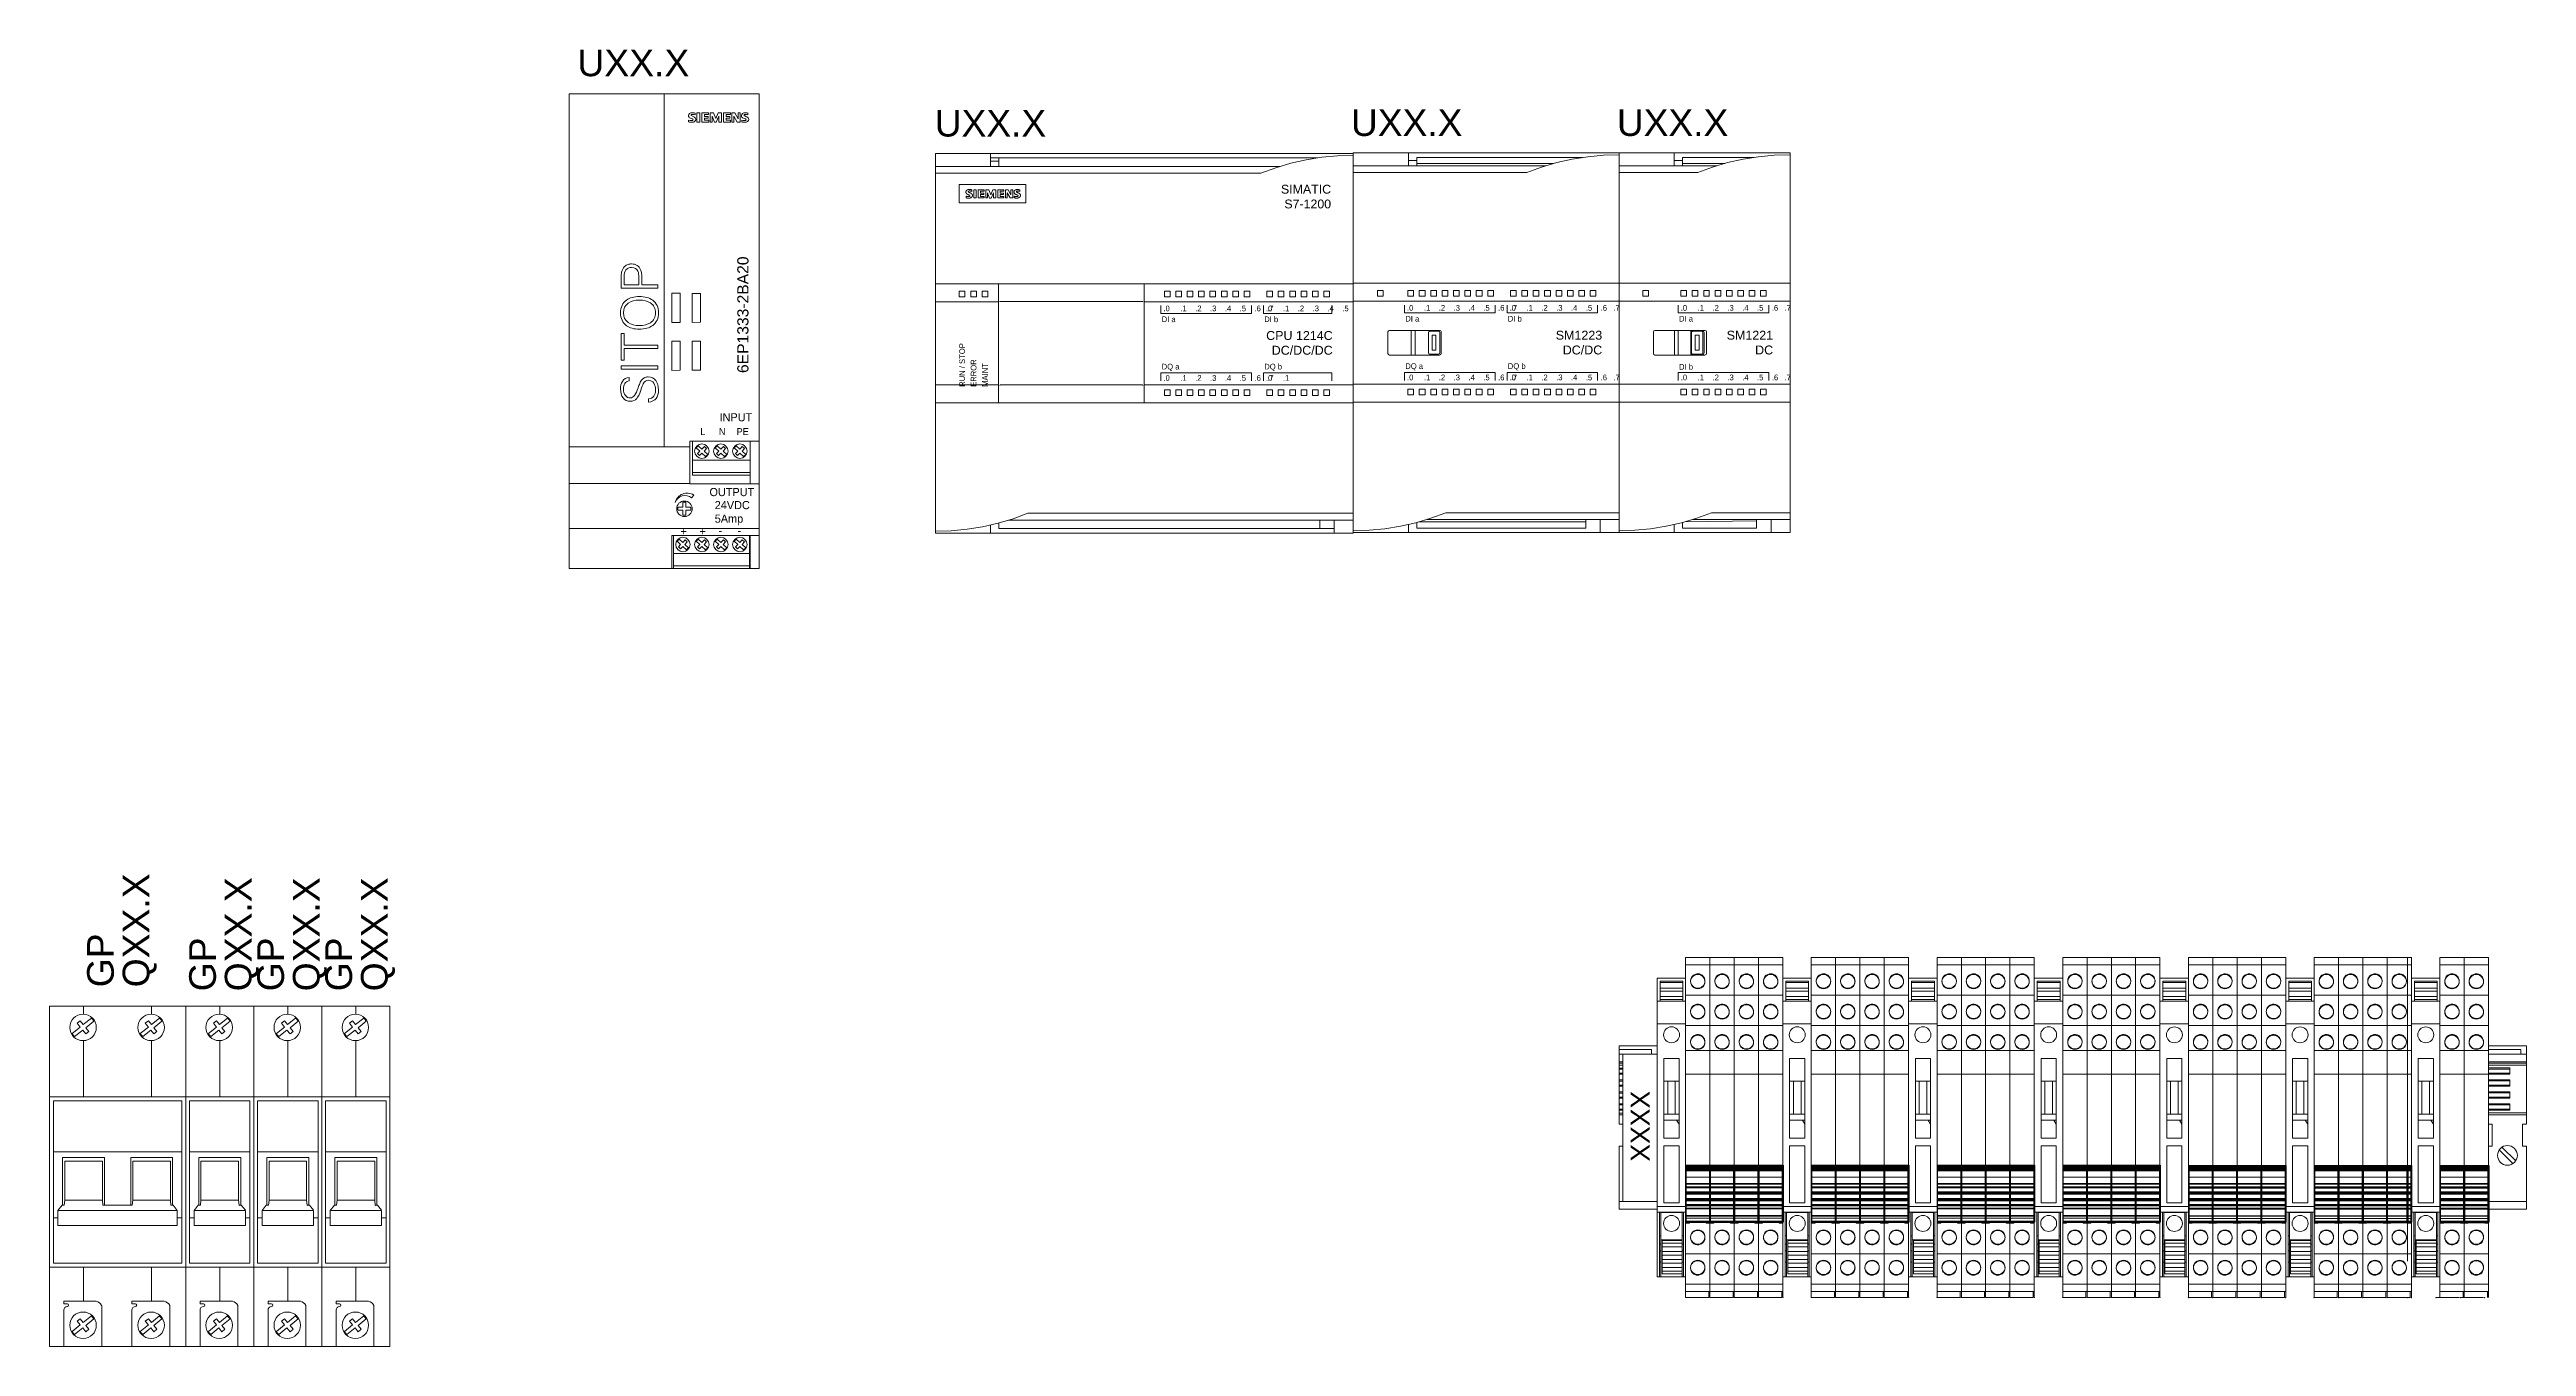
# Model space of a CAD drawing. Header units: millimetres. Extents: x 979 to 3414, y -1029 to 703.
# Drawn here: x 2174 to 2827, y -1029 to -688 of the extents above; entities that cross this region are included whole.
import ezdxf
from ezdxf.enums import TextEntityAlignment as Align

# ---------------------------------------------------------------- set-up
doc = ezdxf.new("R2010")
doc.units = ezdxf.units.MM
doc.layers.add('eProC - L2', color=41, linetype='Continuous', lineweight=20)
doc.styles.get("Standard").update_dxf_attribs({"font": 'arial.ttf'})

# ---------------------------------------------------------------- blocks, each defined once
blk = doc.blocks.new('eProC_B1200_10')
at = {"layer": 'eProC - L2'}
for p, q in [((0, -46.8), (0, 0)), ((0, 0), (14.5, 0)), ((14.5, 0), (14.5, -0.16)), ((110, 0), (110, -0.15)), ((0, -3.43), (14.5, -3.43)), ((0, -3.44), (90.68, -3.44)), ((0, -5.21), (85.68, -5.21)), ((14.5, -0.16), (14.5, -0.58)), ((14.5, -0.58), (14.5, -1.26)), ((14.5, -1.2), (100.51, -1.2)), ((14.5, -1.26), (14.5, -2.2)), ((14.5, -2), (16.7, -2)), ((14.5, -2.2), (14.5, -3.39)), ((14.5, -3.39), (14.5, -3.43)), ((14.5, -3.43), (14.5, -3.44)), ((16.7, -1.2), (16.7, -2.8)), ((16.7, -2.8), (16.7, -3.3)), ((16.7, -3.3), (16.7, -3.44)), ((89.57, -3.76), (85.68, -5.21)), ((93.55, -2.58), (89.57, -3.76)), ((97.61, -1.66), (93.55, -2.58)), ((101.71, -1.01), (97.61, -1.66)), ((105.85, -0.63), (101.71, -1.01)), ((105, 0), (110, 0)), ((110, -0.53), (105.85, -0.63)), ((110, -0.15), (110, -0.53)), ((110, -100), (110, -0.4)), ((6.25, -8.23), (6.25, -13.03)), ((6.25, -8.23), (23.75, -8.23)), ((6.25, -13.03), (23.75, -13.03)), ((8.02, -11.7), (8.02, -11.26)), ((9.56, -10), (9.56, -9.59)), ((10.04, -11.74), (10.04, -9.57)), ((10.71, -9.57), (10.04, -9.57)), ((10.04, -11.74), (10.71, -11.74)), ((10.71, -11.74), (10.71, -9.57)), ((11.21, -11.74), (11.21, -9.57)), ((12.8, -9.57), (11.21, -9.57)), ((11.21, -11.74), (12.82, -11.74)), ((11.84, -10.46), (11.84, -9.98)), ((11.84, -9.98), (12.8, -9.98)), ((12.69, -10.46), (11.84, -10.46)), ((11.84, -11.33), (11.84, -10.83)), ((11.84, -10.83), (12.69, -10.83)), ((12.82, -11.33), (11.84, -11.33)), ((12.69, -10.83), (12.69, -10.46)), ((12.8, -9.98), (12.8, -9.57)), ((12.82, -11.74), (12.82, -11.33)), ((13.22, -11.74), (13.22, -9.57)), ((14, -9.57), (13.22, -9.57)), ((13.22, -11.74), (13.65, -11.74)), ((13.65, -11.74), (13.65, -10.37)), ((13.65, -10.37), (14.25, -11.77)), ((14.57, -10.87), (14, -9.57)), ((14.25, -11.77), (14.64, -11.77)), ((15.1, -9.57), (14.57, -10.87)), ((14.64, -11.77), (15.26, -10.35)), ((15.88, -9.57), (15.1, -9.57)), ((15.26, -11.74), (15.26, -10.35)), ((15.26, -11.74), (15.88, -11.74)), ((15.88, -11.74), (15.88, -9.57)), ((16.39, -11.74), (16.39, -9.57)), ((18, -9.57), (16.39, -9.57)), ((16.39, -11.74), (18.02, -11.74)), ((17.03, -10.46), (17.03, -9.98)), ((17.03, -9.98), (18, -9.98)), ((17.88, -10.46), (17.03, -10.46)), ((17.03, -11.33), (17.03, -10.83)), ((17.03, -10.83), (17.88, -10.83)), ((18.02, -11.33), (17.03, -11.33)), ((17.88, -10.83), (17.88, -10.46)), ((18, -9.98), (18, -9.57)), ((18.02, -11.74), (18.02, -11.33)), ((18.39, -11.74), (18.39, -9.57)), ((19.1, -9.57), (18.39, -9.57)), ((18.39, -11.74), (18.83, -11.74)), ((18.83, -11.74), (18.83, -10.37)), ((18.83, -10.37), (19.61, -11.74)), ((19.86, -10.9), (19.1, -9.57)), ((19.61, -11.74), (20.32, -11.74)), ((19.86, -9.57), (19.86, -10.9)), ((20.32, -9.57), (19.86, -9.57)), ((20.32, -11.74), (20.32, -9.57)), ((20.69, -11.67), (20.69, -11.26)), ((22.21, -10), (22.21, -9.59)), ((23.75, -8.23), (23.75, -13.03)), ((0, -34.32), (110, -34.32)), ((16.4, -39.08), (0, -39.08)), ((7.75, -36.25), (6.25, -36.25)), ((7.75, -37.75), (6.25, -37.75)), ((10.75, -36.25), (9.25, -36.25)), ((10.75, -37.75), (9.25, -37.75)), ((13.75, -36.25), (12.25, -36.25)), ((13.75, -37.75), (12.25, -37.75)), ((16.6, -65.68), (16.6, -34.32)), ((54.4, -39.03), (17.1, -39.03)), ((54.9, -34.32), (54.9, -65.68)), ((110, -39.08), (55.1, -39.08)), ((61.75, -36.25), (60.25, -36.25)), ((61.75, -37.75), (60.25, -37.75)), ((64.75, -36.25), (63.25, -36.25)), ((64.75, -37.75), (63.25, -37.75)), ((67.75, -36.25), (66.25, -36.25)), ((67.75, -37.75), (66.25, -37.75)), ((70.75, -36.25), (69.25, -36.25)), ((70.75, -37.75), (69.25, -37.75)), ((73.75, -36.25), (72.25, -36.25)), ((73.75, -37.75), (72.25, -37.75)), ((76.75, -36.25), (75.25, -36.25)), ((76.75, -37.75), (75.25, -37.75)), ((79.75, -36.25), (78.25, -36.25)), ((79.75, -37.75), (78.25, -37.75)), ((82.75, -36.25), (81.25, -36.25)), ((82.75, -37.75), (81.25, -37.75)), ((88.75, -36.25), (87.25, -36.25)), ((88.75, -37.75), (87.25, -37.75)), ((91.75, -36.25), (90.25, -36.25)), ((91.75, -37.75), (90.25, -37.75)), ((94.75, -36.25), (93.25, -36.25)), ((94.75, -37.75), (93.25, -37.75)), ((97.75, -36.25), (96.25, -36.25)), ((97.75, -37.75), (96.25, -37.75)), ((100.75, -36.25), (99.25, -36.25)), ((100.75, -37.75), (99.25, -37.75)), ((103.75, -36.25), (102.25, -36.25)), ((103.75, -37.75), (102.25, -37.75)), ((59.36, -40.08), (59.36, -42.17)), ((59.36, -42.17), (83.19, -42.17)), ((83.19, -42.17), (83.19, -40.08)), ((86.36, -40.08), (86.36, -42.17)), ((86.36, -42.17), (104.35, -42.17)), ((104.35, -42.17), (104.35, -40.08)), ((0, -100), (0, -46.84)), ((59.36, -59.92), (59.36, -57.83)), ((59.36, -57.83), (83.19, -57.83)), ((83.19, -57.83), (83.19, -59.92)), ((86.36, -59.92), (86.36, -57.83)), ((86.36, -57.83), (104.35, -57.83)), ((104.35, -57.83), (104.35, -59.92)), ((16.4, -60.92), (0, -60.92)), ((54.4, -60.97), (17.1, -60.97)), ((110, -60.92), (55.1, -60.92)), ((61.75, -62.25), (60.25, -62.25)), ((61.75, -63.75), (60.25, -63.75)), ((64.75, -62.25), (63.25, -62.25)), ((64.75, -63.75), (63.25, -63.75)), ((67.75, -62.25), (66.25, -62.25)), ((67.75, -63.75), (66.25, -63.75)), ((70.75, -62.25), (69.25, -62.25)), ((70.75, -63.75), (69.25, -63.75)), ((73.75, -62.25), (72.25, -62.25)), ((73.75, -63.75), (72.25, -63.75)), ((76.75, -62.25), (75.25, -62.25)), ((76.75, -63.75), (75.25, -63.75)), ((79.75, -62.25), (78.25, -62.25)), ((79.75, -63.75), (78.25, -63.75)), ((82.75, -62.25), (81.25, -62.25)), ((82.75, -63.75), (81.25, -63.75)), ((88.75, -62.25), (87.25, -62.25)), ((88.75, -63.75), (87.25, -63.75)), ((91.75, -62.25), (90.25, -62.25)), ((91.75, -63.75), (90.25, -63.75)), ((94.75, -62.25), (93.25, -62.25)), ((94.75, -63.75), (93.25, -63.75)), ((97.75, -62.25), (96.25, -62.25)), ((97.75, -63.75), (96.25, -63.75)), ((100.75, -62.25), (99.25, -62.25)), ((100.75, -63.75), (99.25, -63.75)), ((103.75, -62.25), (102.25, -62.25)), ((103.75, -63.75), (102.25, -63.75)), ((110, -65.68), (0, -65.68)), ((12.39, -98.34), (16.45, -97.42)), ((16.45, -97.42), (20.43, -96.24)), ((16.7, -98.8), (16.7, -97.35)), ((110, -96.56), (19.32, -96.56)), ((20.43, -96.24), (24.32, -94.79)), ((110, -94.79), (24.32, -94.79)), ((101.2, -96.7), (101.2, -96.56)), ((101.2, -97.2), (101.2, -96.7)), ((101.2, -98.8), (101.2, -97.2)), ((105, -96.57), (105, -96.56)), ((105, -96.61), (105, -96.57)), ((105, -96.57), (110, -96.57)), ((105, -97.8), (105, -96.61)), ((105, -98.74), (105, -97.8)), ((0, -99.47), (4.15, -99.37)), ((0, -99.47), (0, -99.85)), ((0, -99.85), (0, -100)), ((14.5, -100), (0, -100)), ((4.15, -99.37), (8.29, -98.99)), ((8.29, -98.99), (12.39, -98.34)), ((14.5, -97.9), (14.5, -98.8)), ((14.5, -98.8), (14.5, -99.45)), ((14.5, -99.45), (14.5, -99.85)), ((14.5, -99.85), (14.5, -100)), ((105, -98.8), (16.7, -98.8)), ((105, -99.42), (105, -98.74)), ((105, -99.84), (105, -99.42)), ((105, -100), (105, -99.84)), ((110, -100), (105, -100))]:
    blk.add_line(p, q, dxfattribs=at)
for points in [[(110, 0), (14.5, 0)], [(9.56, -9.59), (9.47, -9.57), (9.38, -9.56), (9.29, -9.54), (9.24, -9.54), (9.19, -9.53), (9.13, -9.52), (9.08, -9.52), (9.04, -9.51), (9.01, -9.51), (8.97, -9.51), (8.93, -9.51), (8.9, -9.51), (8.86, -9.51), (8.83, -9.51), (8.79, -9.51), (8.76, -9.52), (8.73, -9.52), (8.69, -9.52), (8.66, -9.53), (8.63, -9.53), (8.6, -9.54), (8.57, -9.55), (8.54, -9.55), (8.51, -9.56), (8.48, -9.57), (8.45, -9.58), (8.43, -9.59), (8.4, -9.6), (8.37, -9.61), (8.35, -9.63), (8.32, -9.64), (8.3, -9.65), (8.28, -9.66), (8.26, -9.68), (8.24, -9.69), (8.23, -9.7), (8.21, -9.72), (8.19, -9.73), (8.17, -9.74), (8.16, -9.76), (8.14, -9.78), (8.13, -9.79), (8.12, -9.81), (8.1, -9.82), (8.09, -9.84), (8.08, -9.86), (8.07, -9.88), (8.06, -9.89), (8.05, -9.91), (8.04, -9.93), (8.03, -9.95), (8.03, -9.97), (8.02, -9.99), (8.02, -10.01), (8.01, -10.03), (8.01, -10.05), (8, -10.07), (8, -10.1), (8, -10.12), (8, -10.14), (7.99, -10.16), (7.99, -10.18)], [(7.99, -10.18), (7.99, -10.19), (7.99, -10.21), (8, -10.23), (8, -10.25), (8, -10.27), (8, -10.29), (8.01, -10.31), (8.01, -10.33), (8.01, -10.34), (8.02, -10.36), (8.03, -10.38), (8.03, -10.4), (8.04, -10.42), (8.05, -10.44), (8.06, -10.45), (8.07, -10.47), (8.07, -10.49), (8.09, -10.5), (8.1, -10.52), (8.11, -10.54), (8.12, -10.55), (8.13, -10.57), (8.15, -10.58), (8.16, -10.6), (8.18, -10.62), (8.19, -10.63), (8.21, -10.64), (8.22, -10.66), (8.24, -10.67), (8.26, -10.68), (8.28, -10.7), (8.3, -10.71), (8.33, -10.73), (8.35, -10.74), (8.38, -10.76), (8.43, -10.78), (8.47, -10.8), (8.51, -10.82), (8.56, -10.84), (8.61, -10.86), (8.65, -10.88), (8.7, -10.9), (8.75, -10.92), (8.8, -10.94), (8.83, -10.96), (8.85, -10.97), (8.88, -10.98), (8.91, -10.99), (8.93, -11.01), (8.96, -11.02), (8.97, -11.03), (8.98, -11.04), (9, -11.05), (9.01, -11.06), (9.02, -11.07), (9.03, -11.08), (9.04, -11.09), (9.05, -11.1), (9.06, -11.11), (9.06, -11.12), (9.07, -11.12), (9.07, -11.13), (9.07, -11.14), (9.08, -11.15), (9.08, -11.16), (9.08, -11.17), (9.08, -11.18), (9.08, -11.18)], [(8.02, -11.7), (8.06, -11.71), (8.11, -11.72), (8.16, -11.73), (8.2, -11.74), (8.25, -11.75), (8.29, -11.76), (8.34, -11.77), (8.38, -11.78), (8.42, -11.78), (8.47, -11.79), (8.51, -11.79), (8.55, -11.8), (8.59, -11.8), (8.63, -11.8), (8.67, -11.8), (8.72, -11.8), (8.76, -11.8), (8.8, -11.8), (8.84, -11.79), (8.89, -11.79), (8.93, -11.78), (8.96, -11.78), (8.99, -11.77), (9.03, -11.77), (9.06, -11.76), (9.09, -11.75), (9.12, -11.74), (9.16, -11.74), (9.18, -11.73), (9.21, -11.72), (9.24, -11.71), (9.27, -11.69), (9.3, -11.68), (9.33, -11.67), (9.35, -11.65), (9.38, -11.64), (9.4, -11.63), (9.42, -11.62), (9.44, -11.6), (9.46, -11.59), (9.48, -11.58), (9.5, -11.56), (9.52, -11.55), (9.53, -11.53), (9.55, -11.51), (9.57, -11.5), (9.58, -11.48), (9.59, -11.46), (9.61, -11.44), (9.62, -11.43), (9.63, -11.41), (9.64, -11.39), (9.65, -11.37), (9.66, -11.35), (9.67, -11.33), (9.68, -11.31), (9.68, -11.29), (9.69, -11.26), (9.69, -11.24), (9.7, -11.22), (9.7, -11.2), (9.7, -11.17), (9.71, -11.15), (9.71, -11.13), (9.71, -11.11)], [(9.08, -11.18), (9.08, -11.19), (9.08, -11.19), (9.08, -11.2), (9.08, -11.21), (9.08, -11.21), (9.07, -11.22), (9.07, -11.23), (9.07, -11.23), (9.06, -11.24), (9.06, -11.25), (9.05, -11.25), (9.05, -11.26), (9.04, -11.27), (9.03, -11.27), (9.03, -11.28), (9.02, -11.29), (9.01, -11.29), (9, -11.3), (8.99, -11.3), (8.98, -11.31), (8.97, -11.31), (8.95, -11.32), (8.94, -11.32), (8.93, -11.33), (8.91, -11.33), (8.9, -11.34), (8.88, -11.34), (8.86, -11.35), (8.84, -11.35), (8.82, -11.36), (8.8, -11.36), (8.77, -11.36), (8.75, -11.37), (8.72, -11.37), (8.7, -11.37), (8.67, -11.37), (8.64, -11.37), (8.61, -11.37), (8.59, -11.37), (8.56, -11.37), (8.53, -11.37), (8.5, -11.37), (8.48, -11.37), (8.45, -11.37), (8.42, -11.36), (8.39, -11.36), (8.37, -11.36), (8.34, -11.35), (8.31, -11.35), (8.29, -11.34), (8.26, -11.34), (8.23, -11.33), (8.21, -11.32), (8.18, -11.32), (8.15, -11.31), (8.12, -11.3), (8.1, -11.29), (8.07, -11.28), (8.04, -11.27), (8.02, -11.26)], [(8.62, -10.06), (8.62, -10.05), (8.62, -10.05), (8.62, -10.04), (8.62, -10.03), (8.62, -10.03), (8.63, -10.02), (8.63, -10.02), (8.63, -10.01), (8.64, -10.01), (8.64, -10), (8.65, -9.99), (8.65, -9.99), (8.66, -9.98), (8.66, -9.97), (8.67, -9.97), (8.68, -9.96), (8.68, -9.96), (8.7, -9.95), (8.71, -9.95), (8.72, -9.94), (8.73, -9.94), (8.74, -9.93), (8.75, -9.93), (8.77, -9.92), (8.78, -9.92), (8.8, -9.91), (8.82, -9.91), (8.84, -9.9), (8.85, -9.9), (8.87, -9.9), (8.89, -9.89), (8.91, -9.89), (8.93, -9.89), (8.95, -9.89), (8.97, -9.89), (8.99, -9.89), (9.01, -9.89), (9.03, -9.89), (9.05, -9.89), (9.07, -9.89), (9.09, -9.89), (9.12, -9.9), (9.14, -9.9), (9.16, -9.9), (9.19, -9.91), (9.21, -9.91), (9.24, -9.91), (9.27, -9.92), (9.29, -9.93), (9.32, -9.93), (9.35, -9.94), (9.38, -9.95), (9.42, -9.96), (9.45, -9.97), (9.49, -9.98), (9.52, -9.99), (9.56, -10)], [(8.62, -10.07), (8.62, -10.07), (8.62, -10.07), (8.62, -10.07), (8.62, -10.07), (8.62, -10.07), (8.62, -10.06), (8.62, -10.06), (8.62, -10.06), (8.62, -10.06), (8.62, -10.06), (8.62, -10.06), (8.62, -10.06), (8.62, -10.06), (8.62, -10.06)], [(9.71, -11.08), (9.71, -11.06), (9.71, -11.04), (9.7, -11.02), (9.7, -11), (9.7, -10.98), (9.7, -10.96), (9.69, -10.94), (9.69, -10.92), (9.68, -10.9), (9.68, -10.88), (9.67, -10.86), (9.66, -10.84), (9.65, -10.83), (9.65, -10.81), (9.64, -10.79), (9.63, -10.77), (9.62, -10.75), (9.61, -10.74), (9.59, -10.72), (9.58, -10.71), (9.57, -10.69), (9.56, -10.67), (9.54, -10.66), (9.53, -10.64), (9.51, -10.63), (9.49, -10.61), (9.48, -10.6), (9.46, -10.58), (9.44, -10.57), (9.43, -10.56), (9.4, -10.54), (9.38, -10.53), (9.36, -10.52), (9.34, -10.5), (9.31, -10.49), (9.27, -10.47), (9.23, -10.45), (9.18, -10.42), (9.14, -10.4), (9.08, -10.38), (9.02, -10.35), (8.96, -10.32), (8.9, -10.3), (8.87, -10.28), (8.85, -10.27), (8.82, -10.26), (8.8, -10.25), (8.77, -10.23), (8.74, -10.22), (8.73, -10.21), (8.72, -10.2), (8.71, -10.19), (8.69, -10.18), (8.68, -10.17), (8.67, -10.16), (8.66, -10.15), (8.65, -10.14), (8.65, -10.13), (8.64, -10.12), (8.64, -10.11), (8.63, -10.11), (8.63, -10.1), (8.62, -10.09), (8.62, -10.08), (8.62, -10.07), (8.62, -10.06)], [(22.21, -9.59), (22.12, -9.58), (22.03, -9.56), (21.94, -9.55), (21.89, -9.54), (21.84, -9.53), (21.79, -9.53), (21.74, -9.52), (21.7, -9.52), (21.66, -9.52), (21.62, -9.51), (21.59, -9.51), (21.55, -9.51), (21.52, -9.51), (21.49, -9.52), (21.45, -9.52), (21.42, -9.52), (21.39, -9.53), (21.35, -9.53), (21.32, -9.54), (21.29, -9.54), (21.26, -9.55), (21.23, -9.55), (21.2, -9.56), (21.18, -9.57), (21.15, -9.58), (21.12, -9.59), (21.09, -9.6), (21.07, -9.61), (21.04, -9.62), (21.02, -9.64), (20.99, -9.65), (20.97, -9.66), (20.95, -9.68), (20.93, -9.69), (20.91, -9.7), (20.89, -9.71), (20.88, -9.73), (20.86, -9.74), (20.84, -9.76), (20.83, -9.77), (20.81, -9.79), (20.8, -9.8), (20.78, -9.82), (20.77, -9.84), (20.76, -9.85), (20.75, -9.87), (20.74, -9.89), (20.73, -9.9), (20.72, -9.92), (20.71, -9.94), (20.7, -9.96), (20.7, -9.98), (20.69, -10), (20.68, -10.02), (20.68, -10.04), (20.67, -10.06), (20.67, -10.08), (20.67, -10.1), (20.67, -10.12), (20.66, -10.14), (20.66, -10.16), (20.66, -10.18)], [(20.66, -10.18), (20.66, -10.19), (20.66, -10.21), (20.66, -10.23), (20.67, -10.25), (20.67, -10.27), (20.67, -10.29), (20.67, -10.31), (20.68, -10.33), (20.68, -10.35), (20.69, -10.37), (20.7, -10.38), (20.7, -10.4), (20.71, -10.42), (20.72, -10.44), (20.73, -10.46), (20.74, -10.47), (20.75, -10.49), (20.76, -10.51), (20.77, -10.52), (20.78, -10.54), (20.79, -10.55), (20.8, -10.57), (20.82, -10.59), (20.83, -10.6), (20.85, -10.62), (20.86, -10.63), (20.88, -10.65), (20.9, -10.66), (20.91, -10.67), (20.93, -10.69), (20.95, -10.7), (20.98, -10.71), (21, -10.73), (21.03, -10.75), (21.06, -10.76), (21.1, -10.78), (21.15, -10.8), (21.19, -10.82), (21.23, -10.84), (21.28, -10.86), (21.33, -10.89), (21.38, -10.91), (21.43, -10.93), (21.48, -10.95), (21.51, -10.96), (21.54, -10.97), (21.57, -10.99), (21.6, -11.01), (21.63, -11.02), (21.65, -11.03), (21.66, -11.04), (21.67, -11.05), (21.68, -11.06), (21.7, -11.07), (21.71, -11.08), (21.72, -11.09), (21.73, -11.1), (21.73, -11.11), (21.74, -11.11), (21.74, -11.12), (21.75, -11.13), (21.75, -11.14), (21.75, -11.15), (21.76, -11.15), (21.76, -11.16), (21.76, -11.17), (21.76, -11.18)], [(20.69, -11.67), (20.74, -11.69), (20.78, -11.7), (20.83, -11.71), (20.87, -11.72), (20.92, -11.73), (20.96, -11.74), (21.01, -11.75), (21.05, -11.75), (21.09, -11.76), (21.14, -11.76), (21.18, -11.77), (21.22, -11.77), (21.26, -11.77), (21.3, -11.77), (21.34, -11.77), (21.38, -11.77), (21.42, -11.77), (21.45, -11.77), (21.49, -11.77), (21.53, -11.77), (21.56, -11.76), (21.6, -11.76), (21.63, -11.75), (21.66, -11.75), (21.69, -11.74), (21.73, -11.73), (21.76, -11.73), (21.79, -11.72), (21.82, -11.71), (21.85, -11.7), (21.88, -11.69), (21.91, -11.68), (21.94, -11.67), (21.96, -11.65), (21.99, -11.64), (22.02, -11.63), (22.04, -11.62), (22.06, -11.6), (22.08, -11.59), (22.1, -11.58), (22.12, -11.56), (22.14, -11.55), (22.16, -11.53), (22.17, -11.52), (22.19, -11.5), (22.21, -11.49), (22.22, -11.47), (22.24, -11.45), (22.25, -11.44), (22.26, -11.42), (22.27, -11.4), (22.29, -11.38), (22.3, -11.36), (22.31, -11.34), (22.31, -11.32), (22.32, -11.3), (22.33, -11.28), (22.34, -11.26), (22.34, -11.24), (22.35, -11.22), (22.35, -11.2), (22.35, -11.17), (22.36, -11.15), (22.36, -11.13), (22.36, -11.11), (22.36, -11.08)], [(21.76, -11.18), (21.76, -11.18), (21.76, -11.19), (21.76, -11.2), (21.76, -11.2), (21.75, -11.21), (21.75, -11.22), (21.75, -11.22), (21.74, -11.23), (21.74, -11.23), (21.74, -11.24), (21.73, -11.25), (21.73, -11.25), (21.72, -11.26), (21.71, -11.27), (21.7, -11.27), (21.7, -11.28), (21.69, -11.28), (21.68, -11.29), (21.67, -11.29), (21.66, -11.3), (21.64, -11.31), (21.63, -11.31), (21.62, -11.32), (21.6, -11.32), (21.59, -11.33), (21.57, -11.33), (21.56, -11.34), (21.54, -11.34), (21.51, -11.35), (21.49, -11.35), (21.47, -11.35), (21.44, -11.36), (21.42, -11.36), (21.39, -11.36), (21.37, -11.37), (21.34, -11.37), (21.31, -11.37), (21.28, -11.37), (21.26, -11.37), (21.23, -11.37), (21.2, -11.37), (21.18, -11.37), (21.15, -11.37), (21.12, -11.37), (21.09, -11.36), (21.07, -11.36), (21.04, -11.36), (21.01, -11.35), (20.99, -11.35), (20.96, -11.34), (20.93, -11.34), (20.9, -11.33), (20.88, -11.32), (20.85, -11.32), (20.82, -11.31), (20.8, -11.3), (20.77, -11.29), (20.74, -11.28), (20.72, -11.27), (20.69, -11.26)], [(21.28, -10.07), (21.28, -10.06), (21.28, -10.05), (21.28, -10.05), (21.29, -10.04), (21.29, -10.03), (21.29, -10.03), (21.29, -10.02), (21.29, -10.01), (21.3, -10.01), (21.3, -10), (21.31, -9.99), (21.31, -9.99), (21.31, -9.98), (21.32, -9.98), (21.32, -9.97), (21.33, -9.97), (21.34, -9.96), (21.34, -9.95), (21.35, -9.95), (21.36, -9.94), (21.37, -9.94), (21.38, -9.93), (21.39, -9.93), (21.4, -9.93), (21.4, -9.92), (21.41, -9.92), (21.42, -9.92), (21.43, -9.92), (21.44, -9.91), (21.46, -9.91), (21.48, -9.91), (21.5, -9.9), (21.51, -9.9), (21.53, -9.9), (21.55, -9.9), (21.57, -9.9), (21.59, -9.89), (21.61, -9.89), (21.62, -9.89), (21.64, -9.89), (21.67, -9.89), (21.69, -9.89), (21.72, -9.9), (21.75, -9.9), (21.77, -9.9), (21.8, -9.9), (21.82, -9.91), (21.85, -9.91), (21.88, -9.91), (21.9, -9.92), (21.93, -9.92), (21.96, -9.93), (21.99, -9.94), (22.01, -9.94), (22.04, -9.95), (22.07, -9.96), (22.1, -9.97), (22.12, -9.97), (22.15, -9.98), (22.18, -9.99), (22.21, -10)], [(22.36, -11.08), (22.36, -11.08), (22.36, -11.06), (22.36, -11.04), (22.36, -11.02), (22.35, -11), (22.35, -10.98), (22.35, -10.96), (22.34, -10.94), (22.34, -10.92), (22.33, -10.9), (22.33, -10.88), (22.32, -10.86), (22.31, -10.84), (22.31, -10.83), (22.3, -10.81), (22.29, -10.79), (22.28, -10.77), (22.27, -10.76), (22.26, -10.74), (22.25, -10.72), (22.24, -10.71), (22.22, -10.69), (22.21, -10.67), (22.19, -10.66), (22.18, -10.64), (22.16, -10.63), (22.15, -10.61), (22.13, -10.6), (22.12, -10.59), (22.1, -10.57), (22.08, -10.56), (22.05, -10.54), (22.03, -10.53), (22, -10.51), (21.97, -10.5), (21.93, -10.47), (21.89, -10.45), (21.84, -10.43), (21.8, -10.41), (21.74, -10.38), (21.68, -10.36), (21.62, -10.33), (21.56, -10.31), (21.54, -10.29), (21.51, -10.28), (21.48, -10.27), (21.46, -10.26), (21.43, -10.24), (21.41, -10.23), (21.39, -10.22), (21.38, -10.21), (21.37, -10.2), (21.36, -10.19), (21.35, -10.18), (21.33, -10.17), (21.32, -10.16), (21.31, -10.15), (21.31, -10.14), (21.3, -10.13), (21.3, -10.12), (21.29, -10.12), (21.29, -10.11), (21.29, -10.1), (21.29, -10.09), (21.28, -10.08), (21.28, -10.07), (21.28, -10.07)], [(6.25, -37.75), (6.25, -37.25), (6.25, -36.75), (6.25, -36.25)], [(7.75, -37.75), (7.75, -37.25), (7.75, -36.75), (7.75, -36.25)], [(9.25, -37.75), (9.25, -37.25), (9.25, -36.75), (9.25, -36.25)], [(10.75, -37.75), (10.75, -37.25), (10.75, -36.75), (10.75, -36.25)], [(12.25, -37.75), (12.25, -37.25), (12.25, -36.75), (12.25, -36.25)], [(13.75, -37.75), (13.75, -37.25), (13.75, -36.75), (13.75, -36.25)], [(16.6, -39), (16.6, -39.01), (16.6, -39.01), (16.6, -39.01), (16.6, -39.01), (16.6, -39.01), (16.6, -39.01), (16.6, -39.02), (16.6, -39.02), (16.6, -39.02), (16.59, -39.02), (16.59, -39.02), (16.59, -39.03), (16.59, -39.03), (16.59, -39.03), (16.59, -39.03), (16.59, -39.03), (16.59, -39.03), (16.58, -39.04), (16.58, -39.04), (16.58, -39.04), (16.58, -39.04), (16.57, -39.04), (16.57, -39.05), (16.57, -39.05), (16.57, -39.05), (16.56, -39.05), (16.56, -39.05), (16.56, -39.05), (16.55, -39.06), (16.55, -39.06), (16.55, -39.06), (16.54, -39.06), (16.54, -39.06), (16.53, -39.06), (16.53, -39.07), (16.52, -39.07), (16.52, -39.07), (16.51, -39.07), (16.51, -39.07), (16.5, -39.07), (16.5, -39.07), (16.49, -39.08), (16.49, -39.08), (16.48, -39.08), (16.47, -39.08), (16.47, -39.08), (16.46, -39.08), (16.45, -39.08), (16.45, -39.08), (16.44, -39.08), (16.43, -39.08), (16.43, -39.08), (16.42, -39.08), (16.41, -39.08), (16.41, -39.08), (16.4, -39.08)], [(16.9, -38.89), (16.9, -38.89), (16.9, -38.9), (16.9, -38.9), (16.9, -38.9), (16.9, -38.91), (16.9, -38.91), (16.9, -38.91), (16.9, -38.92), (16.9, -38.92), (16.91, -38.92), (16.91, -38.92), (16.91, -38.93), (16.91, -38.93), (16.91, -38.93), (16.91, -38.94), (16.91, -38.94), (16.92, -38.94), (16.92, -38.95), (16.92, -38.95), (16.92, -38.95), (16.92, -38.95), (16.92, -38.96), (16.93, -38.96), (16.93, -38.96), (16.93, -38.96), (16.94, -38.97), (16.94, -38.97), (16.94, -38.97), (16.94, -38.98), (16.95, -38.98), (16.95, -38.98), (16.95, -38.98), (16.96, -38.99), (16.96, -38.99), (16.97, -38.99), (16.97, -38.99), (16.97, -39), (16.98, -39), (16.98, -39), (16.98, -39), (16.99, -39), (16.99, -39), (17, -39.01), (17, -39.01), (17.01, -39.01), (17.01, -39.01), (17.02, -39.01), (17.02, -39.01), (17.03, -39.02), (17.03, -39.02), (17.04, -39.02), (17.04, -39.02), (17.05, -39.02), (17.05, -39.02), (17.06, -39.02), (17.06, -39.02), (17.07, -39.02), (17.07, -39.02), (17.08, -39.03), (17.08, -39.03), (17.09, -39.03), (17.09, -39.03), (17.1, -39.03)], [(54.6, -38.89), (54.6, -38.89), (54.6, -38.9), (54.6, -38.9), (54.6, -38.9), (54.6, -38.91), (54.6, -38.91), (54.6, -38.91), (54.6, -38.92), (54.6, -38.92), (54.59, -38.92), (54.59, -38.92), (54.59, -38.93), (54.59, -38.93), (54.59, -38.93), (54.59, -38.94), (54.59, -38.94), (54.58, -38.94), (54.58, -38.95), (54.58, -38.95), (54.58, -38.95), (54.58, -38.95), (54.58, -38.96), (54.57, -38.96), (54.57, -38.96), (54.57, -38.96), (54.56, -38.97), (54.56, -38.97), (54.56, -38.97), (54.56, -38.98), (54.55, -38.98), (54.55, -38.98), (54.55, -38.98), (54.54, -38.99), (54.54, -38.99), (54.53, -38.99), (54.53, -38.99), (54.53, -39), (54.52, -39), (54.52, -39), (54.52, -39), (54.51, -39), (54.51, -39), (54.5, -39.01), (54.5, -39.01), (54.49, -39.01), (54.49, -39.01), (54.48, -39.01), (54.48, -39.01), (54.47, -39.02), (54.47, -39.02), (54.46, -39.02), (54.46, -39.02), (54.45, -39.02), (54.45, -39.02), (54.44, -39.02), (54.44, -39.02), (54.43, -39.02), (54.43, -39.02), (54.42, -39.03), (54.42, -39.03), (54.41, -39.03), (54.41, -39.03), (54.4, -39.03)], [(54.9, -39), (54.9, -39.01), (54.9, -39.01), (54.9, -39.01), (54.9, -39.01), (54.9, -39.01), (54.9, -39.01), (54.9, -39.02), (54.9, -39.02), (54.9, -39.02), (54.91, -39.02), (54.91, -39.02), (54.91, -39.03), (54.91, -39.03), (54.91, -39.03), (54.91, -39.03), (54.91, -39.03), (54.91, -39.03), (54.92, -39.04), (54.92, -39.04), (54.92, -39.04), (54.92, -39.04), (54.93, -39.04), (54.93, -39.05), (54.93, -39.05), (54.93, -39.05), (54.94, -39.05), (54.94, -39.05), (54.94, -39.05), (54.95, -39.06), (54.95, -39.06), (54.95, -39.06), (54.96, -39.06), (54.96, -39.06), (54.97, -39.06), (54.97, -39.07), (54.98, -39.07), (54.98, -39.07), (54.99, -39.07), (54.99, -39.07), (55, -39.07), (55, -39.07), (55.01, -39.08), (55.01, -39.08), (55.02, -39.08), (55.03, -39.08), (55.03, -39.08), (55.04, -39.08), (55.05, -39.08), (55.05, -39.08), (55.06, -39.08), (55.07, -39.08), (55.07, -39.08), (55.08, -39.08), (55.09, -39.08), (55.09, -39.08), (55.1, -39.08)], [(60.25, -37.75), (60.25, -37.25), (60.25, -36.75), (60.25, -36.25)], [(61.75, -37.75), (61.75, -37.25), (61.75, -36.75), (61.75, -36.25)], [(63.25, -37.75), (63.25, -37.25), (63.25, -36.75), (63.25, -36.25)], [(64.75, -37.75), (64.75, -37.25), (64.75, -36.75), (64.75, -36.25)], [(66.25, -37.75), (66.25, -37.25), (66.25, -36.75), (66.25, -36.25)], [(67.75, -37.75), (67.75, -37.25), (67.75, -36.75), (67.75, -36.25)], [(69.25, -37.75), (69.25, -37.25), (69.25, -36.75), (69.25, -36.25)], [(70.75, -37.75), (70.75, -37.25), (70.75, -36.75), (70.75, -36.25)], [(72.25, -37.75), (72.25, -37.25), (72.25, -36.75), (72.25, -36.25)], [(73.75, -37.75), (73.75, -37.25), (73.75, -36.75), (73.75, -36.25)], [(75.25, -37.75), (75.25, -37.25), (75.25, -36.75), (75.25, -36.25)], [(76.75, -37.75), (76.75, -37.25), (76.75, -36.75), (76.75, -36.25)], [(78.25, -37.75), (78.25, -37.25), (78.25, -36.75), (78.25, -36.25)], [(79.75, -37.75), (79.75, -37.25), (79.75, -36.75), (79.75, -36.25)], [(81.25, -37.75), (81.25, -37.25), (81.25, -36.75), (81.25, -36.25)], [(82.75, -37.75), (82.75, -37.25), (82.75, -36.75), (82.75, -36.25)], [(87.25, -37.75), (87.25, -37.25), (87.25, -36.75), (87.25, -36.25)], [(88.75, -37.75), (88.75, -37.25), (88.75, -36.75), (88.75, -36.25)], [(90.25, -37.75), (90.25, -37.25), (90.25, -36.75), (90.25, -36.25)], [(91.75, -37.75), (91.75, -37.25), (91.75, -36.75), (91.75, -36.25)], [(93.25, -37.75), (93.25, -37.25), (93.25, -36.75), (93.25, -36.25)], [(94.75, -37.75), (94.75, -37.25), (94.75, -36.75), (94.75, -36.25)], [(96.25, -37.75), (96.25, -37.25), (96.25, -36.75), (96.25, -36.25)], [(97.75, -37.75), (97.75, -37.25), (97.75, -36.75), (97.75, -36.25)], [(99.25, -37.75), (99.25, -37.25), (99.25, -36.75), (99.25, -36.25)], [(100.75, -37.75), (100.75, -37.25), (100.75, -36.75), (100.75, -36.25)], [(102.25, -37.75), (102.25, -37.25), (102.25, -36.75), (102.25, -36.25)], [(103.75, -37.75), (103.75, -37.25), (103.75, -36.75), (103.75, -36.25)], [(16.6, -61), (16.6, -60.99), (16.6, -60.99), (16.6, -60.99), (16.6, -60.99), (16.6, -60.99), (16.6, -60.99), (16.6, -60.98), (16.6, -60.98), (16.6, -60.98), (16.59, -60.98), (16.59, -60.98), (16.59, -60.97), (16.59, -60.97), (16.59, -60.97), (16.59, -60.97), (16.59, -60.97), (16.59, -60.97), (16.58, -60.96), (16.58, -60.96), (16.58, -60.96), (16.58, -60.96), (16.57, -60.96), (16.57, -60.95), (16.57, -60.95), (16.57, -60.95), (16.56, -60.95), (16.56, -60.95), (16.56, -60.95), (16.55, -60.94), (16.55, -60.94), (16.55, -60.94), (16.54, -60.94), (16.54, -60.94), (16.53, -60.94), (16.53, -60.93), (16.52, -60.93), (16.52, -60.93), (16.51, -60.93), (16.51, -60.93), (16.5, -60.93), (16.5, -60.93), (16.49, -60.92), (16.49, -60.92), (16.48, -60.92), (16.47, -60.92), (16.47, -60.92), (16.46, -60.92), (16.45, -60.92), (16.45, -60.92), (16.44, -60.92), (16.43, -60.92), (16.43, -60.92), (16.42, -60.92), (16.41, -60.92), (16.41, -60.92), (16.4, -60.92)], [(16.9, -61.11), (16.9, -61.11), (16.9, -61.1), (16.9, -61.1), (16.9, -61.1), (16.9, -61.09), (16.9, -61.09), (16.9, -61.09), (16.9, -61.08), (16.9, -61.08), (16.91, -61.08), (16.91, -61.08), (16.91, -61.07), (16.91, -61.07), (16.91, -61.07), (16.91, -61.06), (16.91, -61.06), (16.92, -61.06), (16.92, -61.05), (16.92, -61.05), (16.92, -61.05), (16.92, -61.05), (16.92, -61.04), (16.93, -61.04), (16.93, -61.04), (16.93, -61.04), (16.94, -61.03), (16.94, -61.03), (16.94, -61.03), (16.94, -61.02), (16.95, -61.02), (16.95, -61.02), (16.95, -61.02), (16.96, -61.01), (16.96, -61.01), (16.97, -61.01), (16.97, -61.01), (16.97, -61), (16.98, -61), (16.98, -61), (16.98, -61), (16.99, -61), (16.99, -61), (17, -60.99), (17, -60.99), (17.01, -60.99), (17.01, -60.99), (17.02, -60.99), (17.02, -60.99), (17.03, -60.98), (17.03, -60.98), (17.04, -60.98), (17.04, -60.98), (17.05, -60.98), (17.05, -60.98), (17.06, -60.98), (17.06, -60.98), (17.07, -60.98), (17.07, -60.98), (17.08, -60.97), (17.08, -60.97), (17.09, -60.97), (17.09, -60.97), (17.1, -60.97)], [(54.6, -61.11), (54.6, -61.11), (54.6, -61.1), (54.6, -61.1), (54.6, -61.1), (54.6, -61.09), (54.6, -61.09), (54.6, -61.09), (54.6, -61.08), (54.6, -61.08), (54.59, -61.08), (54.59, -61.08), (54.59, -61.07), (54.59, -61.07), (54.59, -61.07), (54.59, -61.06), (54.59, -61.06), (54.58, -61.06), (54.58, -61.05), (54.58, -61.05), (54.58, -61.05), (54.58, -61.05), (54.58, -61.04), (54.57, -61.04), (54.57, -61.04), (54.57, -61.04), (54.56, -61.03), (54.56, -61.03), (54.56, -61.03), (54.56, -61.02), (54.55, -61.02), (54.55, -61.02), (54.55, -61.02), (54.54, -61.01), (54.54, -61.01), (54.53, -61.01), (54.53, -61.01), (54.53, -61), (54.52, -61), (54.52, -61), (54.52, -61), (54.51, -61), (54.51, -61), (54.5, -60.99), (54.5, -60.99), (54.49, -60.99), (54.49, -60.99), (54.48, -60.99), (54.48, -60.99), (54.47, -60.98), (54.47, -60.98), (54.46, -60.98), (54.46, -60.98), (54.45, -60.98), (54.45, -60.98), (54.44, -60.98), (54.44, -60.98), (54.43, -60.98), (54.43, -60.98), (54.42, -60.97), (54.42, -60.97), (54.41, -60.97), (54.41, -60.97), (54.4, -60.97)], [(54.9, -61), (54.9, -60.99), (54.9, -60.99), (54.9, -60.99), (54.9, -60.99), (54.9, -60.99), (54.9, -60.99), (54.9, -60.98), (54.9, -60.98), (54.9, -60.98), (54.91, -60.98), (54.91, -60.98), (54.91, -60.97), (54.91, -60.97), (54.91, -60.97), (54.91, -60.97), (54.91, -60.97), (54.91, -60.97), (54.92, -60.96), (54.92, -60.96), (54.92, -60.96), (54.92, -60.96), (54.93, -60.96), (54.93, -60.95), (54.93, -60.95), (54.93, -60.95), (54.94, -60.95), (54.94, -60.95), (54.94, -60.95), (54.95, -60.94), (54.95, -60.94), (54.95, -60.94), (54.96, -60.94), (54.96, -60.94), (54.97, -60.94), (54.97, -60.93), (54.98, -60.93), (54.98, -60.93), (54.99, -60.93), (54.99, -60.93), (55, -60.93), (55, -60.93), (55.01, -60.92), (55.01, -60.92), (55.02, -60.92), (55.03, -60.92), (55.03, -60.92), (55.04, -60.92), (55.05, -60.92), (55.05, -60.92), (55.06, -60.92), (55.07, -60.92), (55.07, -60.92), (55.08, -60.92), (55.09, -60.92), (55.09, -60.92), (55.1, -60.92)], [(60.25, -63.75), (60.25, -63.25), (60.25, -62.75), (60.25, -62.25)], [(61.75, -63.75), (61.75, -63.25), (61.75, -62.75), (61.75, -62.25)], [(63.25, -63.75), (63.25, -63.25), (63.25, -62.75), (63.25, -62.25)], [(64.75, -63.75), (64.75, -63.25), (64.75, -62.75), (64.75, -62.25)], [(66.25, -63.75), (66.25, -63.25), (66.25, -62.75), (66.25, -62.25)], [(67.75, -63.75), (67.75, -63.25), (67.75, -62.75), (67.75, -62.25)], [(69.25, -63.75), (69.25, -63.25), (69.25, -62.75), (69.25, -62.25)], [(70.75, -63.75), (70.75, -63.25), (70.75, -62.75), (70.75, -62.25)], [(72.25, -63.75), (72.25, -63.25), (72.25, -62.75), (72.25, -62.25)], [(73.75, -63.75), (73.75, -63.25), (73.75, -62.75), (73.75, -62.25)], [(75.25, -63.75), (75.25, -63.25), (75.25, -62.75), (75.25, -62.25)], [(76.75, -63.75), (76.75, -63.25), (76.75, -62.75), (76.75, -62.25)], [(78.25, -63.75), (78.25, -63.25), (78.25, -62.75), (78.25, -62.25)], [(79.75, -63.75), (79.75, -63.25), (79.75, -62.75), (79.75, -62.25)], [(81.25, -63.75), (81.25, -63.25), (81.25, -62.75), (81.25, -62.25)], [(82.75, -63.75), (82.75, -63.25), (82.75, -62.75), (82.75, -62.25)], [(87.25, -63.75), (87.25, -63.25), (87.25, -62.75), (87.25, -62.25)], [(88.75, -63.75), (88.75, -63.25), (88.75, -62.75), (88.75, -62.25)], [(90.25, -63.75), (90.25, -63.25), (90.25, -62.75), (90.25, -62.25)], [(91.75, -63.75), (91.75, -63.25), (91.75, -62.75), (91.75, -62.25)], [(93.25, -63.75), (93.25, -63.25), (93.25, -62.75), (93.25, -62.25)], [(94.75, -63.75), (94.75, -63.25), (94.75, -62.75), (94.75, -62.25)], [(96.25, -63.75), (96.25, -63.25), (96.25, -62.75), (96.25, -62.25)], [(97.75, -63.75), (97.75, -63.25), (97.75, -62.75), (97.75, -62.25)], [(99.25, -63.75), (99.25, -63.25), (99.25, -62.75), (99.25, -62.25)], [(100.75, -63.75), (100.75, -63.25), (100.75, -62.75), (100.75, -62.25)], [(102.25, -63.75), (102.25, -63.25), (102.25, -62.75), (102.25, -62.25)], [(103.75, -63.75), (103.75, -63.25), (103.75, -62.75), (103.75, -62.25)], [(14.5, -100), (110, -100)]]:
    blk.add_lwpolyline(points, dxfattribs=at)
at = {"layer": 'eProC - L2', "attachment_point": 5}
for s, insert, char_height, width in [('\\pxqr;SIMATIC\\PS7-1200', (92.57, -11.39), 2.3303, 23.1626), ('\\pxql;{\\fBahnschrift SemiLight|b0|i0|c0|p34;DI a}', (76.03, -43.69), 1.501, 32.9726), ('\\pxql;{\\fBahnschrift SemiLight|b0|i0|c0|p34;.0     .1    .2    .3    .4    .5    .6   .7}', (76.49, -40.83), 1.501, 32.9726), ('\\pxql;{\\fBahnschrift SemiLight|b0|i0|c0|p34;DI b}', (103.03, -43.69), 1.501, 32.9726), ('\\pxql;{\\fBahnschrift SemiLight|b0|i0|c0|p34;.0     .1    .2    .3    .4    .5   }', (103.49, -40.83), 1.501, 32.9726), ('\\pxql;{\\fBahnschrift SemiLight|b0|i0|c0|p34;DQ a}', (76.03, -56.36), 1.501, 32.9726), ('\\pxql;{\\fBahnschrift SemiLight|b0|i0|c0|p34;.0     .1    .2    .3    .4    .5    .6   .7}', (76.49, -59.15), 1.501, 32.9726), ('\\pxql;{\\fBahnschrift SemiLight|b0|i0|c0|p34;DQ b}', (103.03, -56.36), 1.501, 32.9726), ('\\pxql;{\\fBahnschrift SemiLight|b0|i0|c0|p34;.0     .1   }', (103.49, -59.15), 1.501, 32.9726)]:
    blk.add_mtext(s, dxfattribs=dict(at, insert=insert, char_height=char_height, width=width))
at = {"layer": 'eProC - L2', "char_height": 1.501, "width": 21.1551, "attachment_point": 3, "rotation": 90}
for s, insert in [('\\pxqj;{\\fBahnschrift SemiLight|b0|i0|c0|p34;RUN / STOP}', (6.25, -40.32)), ('\\pxqj;{\\fBahnschrift SemiLight|b0|i0|c0|p34;ERROR}', (9.27, -40.32)), ('\\pxqj;{\\fBahnschrift SemiLight|b0|i0|c0|p34;MAINT}', (12.27, -40.32))]:
    blk.add_mtext(s, dxfattribs=dict(at, insert=insert))
at = {"layer": 'eProC - L2'}
blk.add_attdef('ID', (-0.21, 4.45), '', height=7, dxfattribs=at)
for tag, p in [('TIPO', (104.57, -53.02)), ('CPU', (104.57, -49.13))]:
    blk.add_attdef(tag, text='', height=2.35, dxfattribs=at).set_placement(p, align=Align.RIGHT)
blk = doc.blocks.new('eProC_B1200_41')
at = {"layer": 'eProC - L2'}
for p, q in [((0, 0), (14.5, 0)), ((0, -100), (0, 0)), ((14.5, 0), (14.5, -0.16)), ((14.5, 0), (65, 0)), ((65, 0), (70, 0)), ((70, 0), (70, -0.15)), ((0, -3.43), (14.5, -3.43)), ((0, -3.44), (50.58, -3.44)), ((0, -5.21), (45.68, -5.21)), ((14.5, -0.16), (14.5, -0.58)), ((14.5, -0.58), (14.5, -1.26)), ((14.5, -1.26), (14.5, -2.2)), ((14.5, -2), (16.7, -2)), ((14.5, -2.2), (14.5, -3.39)), ((14.5, -3.39), (14.5, -3.43)), ((14.5, -3.43), (14.5, -3.44)), ((16.7, -1.2), (16.7, -2.8)), ((16.7, -1.2), (60.31, -1.2)), ((16.7, -2.8), (16.7, -3.3)), ((16.7, -2.8), (52.73, -2.8)), ((16.7, -3.3), (16.7, -3.44)), ((49.57, -3.76), (45.68, -5.21)), ((53.55, -2.58), (49.57, -3.76)), ((57.61, -1.66), (53.55, -2.58)), ((61.71, -1.01), (57.61, -1.66)), ((65.85, -0.63), (61.71, -1.01)), ((70, -0.53), (65.85, -0.63)), ((70, -0.15), (70, -0.53)), ((70, -100), (70, -0.53)), ((0, -34.32), (70, -34.32)), ((70, -39.08), (0, -39.08)), ((7.89, -36.25), (6.38, -36.25)), ((7.89, -37.75), (6.38, -37.75)), ((15.89, -36.25), (14.38, -36.25)), ((15.89, -37.75), (14.38, -37.75)), ((18.89, -36.25), (17.38, -36.25)), ((18.89, -37.75), (17.38, -37.75)), ((21.89, -36.25), (20.38, -36.25)), ((21.89, -37.75), (20.38, -37.75)), ((24.89, -36.25), (23.38, -36.25)), ((24.89, -37.75), (23.38, -37.75)), ((27.89, -36.25), (26.38, -36.25)), ((27.89, -37.75), (26.38, -37.75)), ((30.89, -36.25), (29.38, -36.25)), ((30.89, -37.75), (29.38, -37.75)), ((33.89, -36.25), (32.38, -36.25)), ((33.89, -37.75), (32.38, -37.75)), ((36.89, -36.25), (35.38, -36.25)), ((36.89, -37.75), (35.38, -37.75)), ((42.89, -36.25), (41.38, -36.25)), ((42.89, -37.75), (41.38, -37.75)), ((45.89, -36.25), (44.38, -36.25)), ((45.89, -37.75), (44.38, -37.75)), ((48.89, -36.25), (47.38, -36.25)), ((48.89, -37.75), (47.38, -37.75)), ((51.89, -36.25), (50.38, -36.25)), ((51.89, -37.75), (50.38, -37.75)), ((54.89, -36.25), (53.38, -36.25)), ((54.89, -37.75), (53.38, -37.75)), ((57.89, -36.25), (56.38, -36.25)), ((57.89, -37.75), (56.38, -37.75)), ((60.89, -36.25), (59.38, -36.25)), ((60.89, -37.75), (59.38, -37.75)), ((63.89, -36.25), (62.38, -36.25)), ((63.89, -37.75), (62.38, -37.75)), ((13.49, -40.08), (13.49, -42.17)), ((13.49, -42.17), (37.32, -42.17)), ((37.32, -42.17), (37.32, -40.08)), ((40.49, -40.08), (40.49, -42.17)), ((40.49, -42.17), (64.32, -42.17)), ((64.32, -42.17), (64.32, -40.08)), ((9.13, -47.15), (9.13, -52.85)), ((9.53, -46.75), (22.73, -46.75)), ((15.26, -53.25), (15.26, -46.75)), ((16.26, -53.25), (16.26, -46.75)), ((19.76, -47.3), (19.76, -52.7)), ((22.46, -47), (20.06, -47)), ((20.76, -51.9), (20.76, -48.1)), ((20.86, -48), (21.66, -48)), ((21.66, -52), (20.86, -52)), ((21.76, -48.1), (21.76, -51.9)), ((22.76, -52.7), (22.76, -47.3)), ((23.13, -47.15), (23.13, -52.85)), ((9.53, -53.25), (22.73, -53.25)), ((13.49, -59.92), (13.49, -57.83)), ((13.49, -57.83), (37.32, -57.83)), ((20.06, -53), (22.46, -53)), ((37.32, -57.83), (37.32, -59.92)), ((40.49, -59.92), (40.49, -57.83)), ((40.49, -57.83), (64.32, -57.83)), ((64.32, -57.83), (64.32, -59.92)), ((70, -60.92), (0, -60.92)), ((15.89, -62.25), (14.38, -62.25)), ((15.89, -63.75), (14.38, -63.75)), ((18.89, -62.25), (17.38, -62.25)), ((18.89, -63.75), (17.38, -63.75)), ((21.89, -62.25), (20.38, -62.25)), ((21.89, -63.75), (20.38, -63.75)), ((24.89, -62.25), (23.38, -62.25)), ((24.89, -63.75), (23.38, -63.75)), ((27.89, -62.25), (26.38, -62.25)), ((27.89, -63.75), (26.38, -63.75)), ((30.89, -62.25), (29.38, -62.25)), ((30.89, -63.75), (29.38, -63.75)), ((33.89, -62.25), (32.38, -62.25)), ((33.89, -63.75), (32.38, -63.75)), ((36.89, -62.25), (35.38, -62.25)), ((36.89, -63.75), (35.38, -63.75)), ((42.89, -62.25), (41.38, -62.25)), ((42.89, -63.75), (41.38, -63.75)), ((45.89, -62.25), (44.38, -62.25)), ((45.89, -63.75), (44.38, -63.75)), ((48.89, -62.25), (47.38, -62.25)), ((48.89, -63.75), (47.38, -63.75)), ((51.89, -62.25), (50.38, -62.25)), ((51.89, -63.75), (50.38, -63.75)), ((54.89, -62.25), (53.38, -62.25)), ((54.89, -63.75), (53.38, -63.75)), ((57.89, -62.25), (56.38, -62.25)), ((57.89, -63.75), (56.38, -63.75)), ((60.89, -62.25), (59.38, -62.25)), ((60.89, -63.75), (59.38, -63.75)), ((63.89, -62.25), (62.38, -62.25)), ((63.89, -63.75), (62.38, -63.75)), ((70, -65.68), (0, -65.68)), ((12.39, -98.34), (16.45, -97.42)), ((16.45, -97.42), (20.43, -96.24)), ((16.7, -98.8), (16.7, -97.35)), ((61.2, -97.2), (17.27, -97.2)), ((70, -96.56), (19.42, -96.56)), ((20.43, -96.24), (24.32, -94.79)), ((70, -94.79), (24.32, -94.79)), ((61.2, -96.7), (61.2, -96.56)), ((61.2, -97.2), (61.2, -96.7)), ((61.2, -98.8), (61.2, -97.2)), ((65, -96.57), (65, -96.56)), ((65, -96.61), (65, -96.57)), ((65, -96.57), (70, -96.57)), ((65, -100), (65, -96.61)), ((0, -99.47), (4.15, -99.37)), ((0, -99.47), (0, -99.85)), ((0, -99.85), (0, -100)), ((14.5, -100), (0, -100)), ((4.15, -99.37), (8.29, -98.99)), ((8.29, -98.99), (12.39, -98.34)), ((14.5, -97.86), (14.5, -100)), ((14.5, -97.9), (14.5, -98.8)), ((14.5, -98.8), (14.5, -99.45)), ((65, -100), (14.5, -100)), ((61.2, -98.8), (16.7, -98.8)), ((70, -100), (65, -100))]:
    blk.add_line(p, q, dxfattribs=at)
for points in [[(6.38, -37.75), (6.38, -37.25), (6.38, -36.75), (6.38, -36.25)], [(7.89, -37.75), (7.89, -37.25), (7.89, -36.75), (7.89, -36.25)], [(14.38, -37.75), (14.38, -37.25), (14.38, -36.75), (14.38, -36.25)], [(15.89, -37.75), (15.89, -37.25), (15.89, -36.75), (15.89, -36.25)], [(17.38, -37.75), (17.38, -37.25), (17.38, -36.75), (17.38, -36.25)], [(18.89, -37.75), (18.89, -37.25), (18.89, -36.75), (18.89, -36.25)], [(20.38, -37.75), (20.38, -37.25), (20.38, -36.75), (20.38, -36.25)], [(21.89, -37.75), (21.89, -37.25), (21.89, -36.75), (21.89, -36.25)], [(23.38, -37.75), (23.38, -37.25), (23.38, -36.75), (23.38, -36.25)], [(24.89, -37.75), (24.89, -37.25), (24.89, -36.75), (24.89, -36.25)], [(26.38, -37.75), (26.38, -37.25), (26.38, -36.75), (26.38, -36.25)], [(27.89, -37.75), (27.89, -37.25), (27.89, -36.75), (27.89, -36.25)], [(29.38, -37.75), (29.38, -37.25), (29.38, -36.75), (29.38, -36.25)], [(30.89, -37.75), (30.89, -37.25), (30.89, -36.75), (30.89, -36.25)], [(32.38, -37.75), (32.38, -37.25), (32.38, -36.75), (32.38, -36.25)], [(33.89, -37.75), (33.89, -37.25), (33.89, -36.75), (33.89, -36.25)], [(35.38, -37.75), (35.38, -37.25), (35.38, -36.75), (35.38, -36.25)], [(36.89, -37.75), (36.89, -37.25), (36.89, -36.75), (36.89, -36.25)], [(41.38, -37.75), (41.38, -37.25), (41.38, -36.75), (41.38, -36.25)], [(42.89, -37.75), (42.89, -37.25), (42.89, -36.75), (42.89, -36.25)], [(44.38, -37.75), (44.38, -37.25), (44.38, -36.75), (44.38, -36.25)], [(45.89, -37.75), (45.89, -37.25), (45.89, -36.75), (45.89, -36.25)], [(47.38, -37.75), (47.38, -37.25), (47.38, -36.75), (47.38, -36.25)], [(48.89, -37.75), (48.89, -37.25), (48.89, -36.75), (48.89, -36.25)], [(50.38, -37.75), (50.38, -37.25), (50.38, -36.75), (50.38, -36.25)], [(51.89, -37.75), (51.89, -37.25), (51.89, -36.75), (51.89, -36.25)], [(53.38, -37.75), (53.38, -37.25), (53.38, -36.75), (53.38, -36.25)], [(54.89, -37.75), (54.89, -37.25), (54.89, -36.75), (54.89, -36.25)], [(56.38, -37.75), (56.38, -37.25), (56.38, -36.75), (56.38, -36.25)], [(57.89, -37.75), (57.89, -37.25), (57.89, -36.75), (57.89, -36.25)], [(59.38, -37.75), (59.38, -37.25), (59.38, -36.75), (59.38, -36.25)], [(60.89, -37.75), (60.89, -37.25), (60.89, -36.75), (60.89, -36.25)], [(62.38, -37.75), (62.38, -37.25), (62.38, -36.75), (62.38, -36.25)], [(63.89, -37.75), (63.89, -37.25), (63.89, -36.75), (63.89, -36.25)], [(14.38, -63.75), (14.38, -63.25), (14.38, -62.75), (14.38, -62.25)], [(15.89, -63.75), (15.89, -63.25), (15.89, -62.75), (15.89, -62.25)], [(17.38, -63.75), (17.38, -63.25), (17.38, -62.75), (17.38, -62.25)], [(18.89, -63.75), (18.89, -63.25), (18.89, -62.75), (18.89, -62.25)], [(20.38, -63.75), (20.38, -63.25), (20.38, -62.75), (20.38, -62.25)], [(21.89, -63.75), (21.89, -63.25), (21.89, -62.75), (21.89, -62.25)], [(23.38, -63.75), (23.38, -63.25), (23.38, -62.75), (23.38, -62.25)], [(24.89, -63.75), (24.89, -63.25), (24.89, -62.75), (24.89, -62.25)], [(26.38, -63.75), (26.38, -63.25), (26.38, -62.75), (26.38, -62.25)], [(27.89, -63.75), (27.89, -63.25), (27.89, -62.75), (27.89, -62.25)], [(29.38, -63.75), (29.38, -63.25), (29.38, -62.75), (29.38, -62.25)], [(30.89, -63.75), (30.89, -63.25), (30.89, -62.75), (30.89, -62.25)], [(32.38, -63.75), (32.38, -63.25), (32.38, -62.75), (32.38, -62.25)], [(33.89, -63.75), (33.89, -63.25), (33.89, -62.75), (33.89, -62.25)], [(35.38, -63.75), (35.38, -63.25), (35.38, -62.75), (35.38, -62.25)], [(36.89, -63.75), (36.89, -63.25), (36.89, -62.75), (36.89, -62.25)], [(41.38, -63.75), (41.38, -63.25), (41.38, -62.75), (41.38, -62.25)], [(42.89, -63.75), (42.89, -63.25), (42.89, -62.75), (42.89, -62.25)], [(44.38, -63.75), (44.38, -63.25), (44.38, -62.75), (44.38, -62.25)], [(45.89, -63.75), (45.89, -63.25), (45.89, -62.75), (45.89, -62.25)], [(47.38, -63.75), (47.38, -63.25), (47.38, -62.75), (47.38, -62.25)], [(48.89, -63.75), (48.89, -63.25), (48.89, -62.75), (48.89, -62.25)], [(50.38, -63.75), (50.38, -63.25), (50.38, -62.75), (50.38, -62.25)], [(51.89, -63.75), (51.89, -63.25), (51.89, -62.75), (51.89, -62.25)], [(53.38, -63.75), (53.38, -63.25), (53.38, -62.75), (53.38, -62.25)], [(54.89, -63.75), (54.89, -63.25), (54.89, -62.75), (54.89, -62.25)], [(56.38, -63.75), (56.38, -63.25), (56.38, -62.75), (56.38, -62.25)], [(57.89, -63.75), (57.89, -63.25), (57.89, -62.75), (57.89, -62.25)], [(59.38, -63.75), (59.38, -63.25), (59.38, -62.75), (59.38, -62.25)], [(60.89, -63.75), (60.89, -63.25), (60.89, -62.75), (60.89, -62.25)], [(62.38, -63.75), (62.38, -63.25), (62.38, -62.75), (62.38, -62.25)], [(63.89, -63.75), (63.89, -63.25), (63.89, -62.75), (63.89, -62.25)]]:
    blk.add_lwpolyline(points, dxfattribs=at)
for centre, radius, start, end in [((9.53, -47.15), 0.4, 90, 180), ((20.06, -47.3), 0.3, 90, 180.00166), ((20.86, -48.1), 0.1, 90, 180), ((20.86, -51.9), 0.1, 180, 270), ((21.66, -48.1), 0.1, 0, 90), ((21.66, -51.9), 0.1, 270, 0), ((22.46, -47.3), 0.3, 0, 90), ((22.73, -47.15), 0.4, 0, 90), ((9.53, -52.85), 0.4, 180, 270), ((20.06, -52.7), 0.3, 180, 270), ((22.46, -52.7), 0.3, 270, 0), ((22.73, -52.85), 0.4, 270, 0)]:
    blk.add_arc(centre, radius, start, end, dxfattribs=at)
at = {"layer": 'eProC - L2', "char_height": 1.501, "width": 32.9726, "attachment_point": 5}
for s, insert in [('\\pxql;{\\fBahnschrift SemiLight|b0|i0|c0|p34;DI a}', (30.17, -43.69)), ('\\pxql;{\\fBahnschrift SemiLight|b0|i0|c0|p34;.0     .1    .2    .3    .4    .5    .6   .7}', (30.63, -40.83)), ('\\pxql;{\\fBahnschrift SemiLight|b0|i0|c0|p34;DI b}', (57.17, -43.69)), ('\\pxql;{\\fBahnschrift SemiLight|b0|i0|c0|p34;.0     .1    .2    .3    .4    .5    .6   .7}', (57.63, -40.83)), ('\\pxql;{\\fBahnschrift SemiLight|b0|i0|c0|p34;DQ a}', (30.17, -56.36)), ('\\pxql;{\\fBahnschrift SemiLight|b0|i0|c0|p34;.0     .1    .2    .3    .4    .5    .6   .7}', (30.63, -59.15)), ('\\pxql;{\\fBahnschrift SemiLight|b0|i0|c0|p34;DQ b}', (57.17, -56.36)), ('\\pxql;{\\fBahnschrift SemiLight|b0|i0|c0|p34;.0     .1    .2    .3    .4    .5    .6   .7}', (57.63, -59.15))]:
    blk.add_mtext(s, dxfattribs=dict(at, insert=insert))
at = {"layer": 'eProC - L2'}
blk.add_attdef('ID', (-0.61, 4.45), '', height=7, dxfattribs=at)
for tag, p in [('SMXXXX', (65.54, -49.19)), ('TIPO', (65.54, -53.09))]:
    blk.add_attdef(tag, text='', height=2.35, dxfattribs=at).set_placement(p, align=Align.RIGHT)
blk = doc.blocks.new('eProC_Z_EK1+I-RE1')
at = {"layer": 'eProC - L2'}
for p, q in [((0, 0), (0, -20.65)), ((10, 0), (0, 0)), ((10, 0), (10, -43)), ((0, -1), (8.5, -1)), ((10, -2.2), (0, -2.2)), ((0, -4.2), (1, -4.2)), ((1, -4.59), (0, -4.59)), ((1, -5.09), (0, -5.09)), ((1, -5.84), (0, -5.84)), ((1, -6.11), (0, -6.11)), ((8.5, -2.2), (8.5, -1)), ((1, -7.21), (0, -7.21)), ((1, -7.49), (0, -7.49)), ((1, -8.99), (0, -8.99)), ((1, -9.26), (0, -9.26)), ((1, -10.36), (0, -10.36)), ((1, -10.64), (0, -10.64)), ((1, -12.14), (0, -12.14)), ((1, -12.42), (0, -12.42)), ((1, -13.52), (0, -13.52)), ((1, -13.79), (0, -13.79)), ((1, -15.29), (0, -15.29)), ((1, -15.57), (0, -15.57)), ((1, -16.67), (0, -16.67)), ((1, -16.94), (0, -16.94)), ((1, -17.69), (0, -17.69)), ((1, -18.19), (0, -18.19)), ((0, -20.65), (1, -20.65)), ((1, -26.45), (1, -20.65)), ((0, -26.45), (0, -43)), ((0, -26.45), (1, -26.45)), ((10, -41), (0, -41)), ((10, -43), (0, -43))]:
    blk.add_line(p, q, dxfattribs=at)
blk.add_lwpolyline([(10, -41), (1, -41), (1, -2.2), (10, -2.2)], close=True, dxfattribs=at)
blk.add_attdef('XXXX.X', text='', height=5, rotation=90, dxfattribs=at).set_placement((8.07, -21.18), align=Align.CENTER)
blk = doc.blocks.new('eProC_Z_BPSN-SI-520')
at = {"layer": 'eProC - L2'}
for p, q in [((7.5, -6.05), (0, -6.05)), ((0.79, -6.05), (0.79, -0.75)), ((0.79, -0.75), (3.79, -0.75)), ((0.79, -1.13), (3.79, -1.13)), ((0.79, -2.59), (3.79, -2.59)), ((0.79, -3.36), (3.79, -3.36)), ((0.79, -4.82), (3.79, -4.82)), ((0.79, -5.59), (3.79, -5.59)), ((6.79, -0.75), (3.79, -0.75)), ((6.79, -1.13), (3.79, -1.13)), ((6.79, -2.59), (3.79, -2.59)), ((6.79, -3.36), (3.79, -3.36)), ((6.79, -4.82), (3.79, -4.82)), ((6.79, -5.59), (3.79, -5.59)), ((6.79, -6.05), (6.79, -0.75)), ((7.5, -12), (0, -12)), ((1.79, -42.11), (1.79, -21.11)), ((1.79, -21.11), (5.79, -21.11)), ((5.79, -42.11), (5.79, -21.11)), ((1.79, -27.11), (5.79, -27.11)), ((2.79, -35.8), (2.79, -27.11)), ((4.79, -35.8), (4.79, -27.11)), ((1.79, -35.8), (5.79, -35.8)), ((1.79, -37.4), (5.79, -37.4)), ((5.79, -38.39), (5.14, -37.4)), ((1.79, -42.11), (5.79, -42.11)), ((1.79, -59.11), (1.79, -44.11)), ((1.79, -44.11), (5.79, -44.11)), ((5.79, -59.11), (5.79, -44.11)), ((7.5, -60.07), (0, -60.07)), ((7.5, -61.58), (0, -61.58)), ((0.64, -78.6), (0.64, -61.58)), ((0.99, -78.6), (0.99, -61.58)), ((6.59, -61.65), (0.99, -61.65)), ((1.79, -59.11), (5.79, -59.11)), ((6.59, -78.6), (6.59, -61.58)), ((6.94, -78.6), (6.94, -61.58)), ((0.99, -67.83), (0.64, -67.83)), ((0.99, -70), (0.64, -70)), ((6.59, -68.91), (0.99, -68.91)), ((1.29, -77.85), (1.29, -69.1)), ((6.59, -69.1), (1.29, -69.1)), ((6.59, -69.78), (1.29, -69.78)), ((6.59, -70.76), (1.29, -70.76)), ((6.59, -67.83), (6.94, -67.83)), ((6.59, -70), (6.94, -70)), ((0.64, -71.8), (0.99, -71.8)), ((0.99, -74.8), (0.64, -74.8)), ((6.59, -71.92), (1.29, -71.92)), ((6.59, -72.89), (1.29, -72.89)), ((6.59, -74.05), (1.29, -74.05)), ((6.59, -75.03), (1.29, -75.03)), ((6.59, -76.19), (1.29, -76.19)), ((6.59, -77.16), (1.29, -77.16)), ((6.59, -77.85), (1.29, -77.85)), ((6.94, -71.8), (6.59, -71.8)), ((6.59, -74.8), (6.94, -74.8)), ((6.59, -78.6), (0.99, -78.6))]:
    blk.add_line(p, q, dxfattribs=at)
blk.add_lwpolyline([(0, 0), (7.5, 0), (7.5, -78.6), (0, -78.6)], close=True, dxfattribs=at)
for centre in [(3.79, -14.89), (3.79, -64.57)]:
    blk.add_circle(centre, 2.1, dxfattribs=at)
blk = doc.blocks.new('eProC_Z_EK1')
at = {"layer": 'eProC - L2'}
for p, q in [((0, 0), (0, -20.65)), ((10, 0), (0, 0)), ((10, 0), (10, -20.65)), ((0, -1), (8.5, -1)), ((10, -2.2), (0, -2.2)), ((0, -4.2), (10, -4.2)), ((10, -4.59), (0, -4.59)), ((10, -5.09), (0, -5.09)), ((5.6, -5.84), (0, -5.84)), ((5.6, -6.11), (0, -6.11)), ((5.6, -7.49), (5.6, -5.84)), ((8.5, -2.2), (8.5, -1)), ((5.6, -7.21), (0, -7.21)), ((5.6, -7.49), (0, -7.49)), ((5.6, -8.99), (0, -8.99)), ((5.6, -9.26), (0, -9.26)), ((5.6, -10.36), (0, -10.36)), ((5.6, -10.64), (0, -10.64)), ((5.6, -12.14), (0, -12.14)), ((5.6, -12.42), (0, -12.42)), ((5.6, -10.64), (5.6, -8.99)), ((5.6, -13.79), (5.6, -12.14)), ((5.6, -13.52), (0, -13.52)), ((5.6, -13.79), (0, -13.79)), ((5.6, -15.29), (0, -15.29)), ((5.6, -15.57), (0, -15.57)), ((5.6, -16.67), (0, -16.67)), ((5.6, -16.94), (0, -16.94)), ((10, -17.69), (0, -17.69)), ((10, -18.19), (0, -18.19)), ((5.6, -16.94), (5.6, -15.29)), ((0, -20.65), (1, -20.65)), ((1, -26.45), (1, -20.65)), ((9, -26.45), (9, -20.65)), ((10, -20.65), (9, -20.65)), ((0, -26.45), (0, -43)), ((0, -26.45), (1, -26.45)), ((6.45, -31.01), (2.84, -27.4)), ((7.16, -30.3), (3.55, -26.69)), ((10, -26.45), (9, -26.45)), ((10, -26.45), (10, -43)), ((10, -41), (0, -41)), ((10, -43), (0, -43))]:
    blk.add_line(p, q, dxfattribs=at)
blk.add_circle((5, -28.85), 2.6, dxfattribs=at)
blk = doc.blocks.new('eProC_B1200_20')
at = {"layer": 'eProC - L2'}
for p, q in [((0, 0), (14.5, 0)), ((0, -100), (0, 0)), ((14.5, 0), (14.5, -0.16)), ((45, 0), (45, -0.15)), ((0, -3.39), (14.5, -3.39)), ((0, -3.43), (14.5, -3.43)), ((0, -3.44), (25.68, -3.44)), ((0, -5.21), (20.68, -5.21)), ((14.5, -0.16), (14.5, -0.58)), ((14.5, -0.58), (14.5, -1.26)), ((14.5, -1.26), (14.5, -2.2)), ((14.5, -2), (16.7, -2)), ((14.5, -2.2), (14.5, -3.39)), ((14.5, -3.39), (14.5, -3.43)), ((14.5, -3.43), (14.5, -3.44)), ((16.7, -1.2), (16.7, -2.8)), ((16.7, -1.2), (35.51, -1.2)), ((16.7, -2.8), (16.7, -3.3)), ((16.7, -2.8), (27.81, -2.8)), ((16.7, -3.3), (16.7, -3.44)), ((24.57, -3.76), (20.68, -5.21)), ((28.55, -2.58), (24.57, -3.76)), ((32.61, -1.66), (28.55, -2.58)), ((36.71, -1.01), (32.61, -1.66)), ((40.85, -0.63), (36.71, -1.01)), ((40, 0), (45, 0)), ((45, -0.53), (40.85, -0.63)), ((45, -0.15), (45, -0.53)), ((45, -100), (45, -0.53)), ((0, -34.32), (45, -34.32)), ((45, -39.08), (0, -39.08)), ((6.26, -36.26), (7.74, -36.26)), ((7.74, -37.74), (6.26, -37.74)), ((16.26, -36.26), (17.74, -36.26)), ((17.74, -37.74), (16.26, -37.74)), ((19.26, -36.26), (20.74, -36.26)), ((20.74, -37.74), (19.26, -37.74)), ((22.26, -36.26), (23.74, -36.26)), ((23.74, -37.74), (22.26, -37.74)), ((25.26, -36.26), (26.74, -36.26)), ((26.74, -37.74), (25.26, -37.74)), ((28.26, -36.26), (29.74, -36.26)), ((29.74, -37.74), (28.26, -37.74)), ((31.26, -36.26), (32.74, -36.26)), ((32.74, -37.74), (31.26, -37.74)), ((34.26, -36.26), (35.74, -36.26)), ((35.74, -37.74), (34.26, -37.74)), ((37.26, -36.26), (38.74, -36.26)), ((38.74, -37.74), (37.26, -37.74)), ((15.57, -40.08), (15.57, -42.17)), ((15.57, -42.17), (39.4, -42.17)), ((39.4, -42.17), (39.4, -40.08)), ((9, -47.15), (9, -52.85)), ((9.4, -46.75), (22.6, -46.75)), ((14.55, -53.25), (14.55, -46.75)), ((15.55, -53.25), (15.55, -46.75)), ((18.85, -47.3), (18.85, -52.7)), ((19.05, -47.3), (19.05, -52.7)), ((21.75, -47), (19.35, -47)), ((20.05, -51.9), (20.05, -48.1)), ((20.15, -48), (20.95, -48)), ((20.95, -52), (20.15, -52)), ((21.05, -48.1), (21.05, -51.9)), ((22.05, -52.7), (22.05, -47.3)), ((22.35, -47.3), (22.35, -52.7)), ((23, -47.15), (23, -52.85)), ((9.4, -53.25), (22.6, -53.25)), ((15.57, -59.92), (15.57, -57.83)), ((15.57, -57.83), (39.4, -57.83)), ((19.35, -53), (21.75, -53)), ((39.4, -57.83), (39.4, -59.92)), ((45, -60.92), (0, -60.92)), ((16.26, -62.26), (17.74, -62.26)), ((17.74, -63.74), (16.26, -63.74)), ((19.26, -62.26), (20.74, -62.26)), ((20.74, -63.74), (19.26, -63.74)), ((22.26, -62.26), (23.74, -62.26)), ((23.74, -63.74), (22.26, -63.74)), ((25.26, -62.26), (26.74, -62.26)), ((26.74, -63.74), (25.26, -63.74)), ((28.26, -62.26), (29.74, -62.26)), ((29.74, -63.74), (28.26, -63.74)), ((31.26, -62.26), (32.74, -62.26)), ((32.74, -63.74), (31.26, -63.74)), ((34.26, -62.26), (35.74, -62.26)), ((35.74, -63.74), (34.26, -63.74)), ((37.26, -62.26), (38.74, -62.26)), ((38.74, -63.74), (37.26, -63.74)), ((45, -65.68), (0, -65.68)), ((12.39, -98.34), (16.45, -97.42)), ((16.45, -97.42), (20.43, -96.24)), ((16.7, -98.8), (16.7, -97.35)), ((36.2, -96.95), (17.27, -97.2)), ((45, -96.56), (19.42, -96.56)), ((20.43, -96.24), (24.32, -94.79)), ((45, -94.79), (24.32, -94.79)), ((36.2, -96.7), (36.2, -96.56)), ((36.2, -97.2), (36.2, -96.7)), ((36.2, -98.8), (36.2, -97.2)), ((40, -96.57), (40, -96.56)), ((40, -96.61), (40, -96.57)), ((40, -96.57), (45, -96.57)), ((40, -97.8), (40, -96.61)), ((40, -98.74), (40, -97.8)), ((0, -99.47), (4.15, -99.37)), ((0, -99.47), (0, -99.85)), ((0, -99.85), (0, -100)), ((14.5, -100), (0, -100)), ((4.15, -99.37), (8.29, -98.99)), ((8.29, -98.99), (12.39, -98.34)), ((14.5, -97.9), (14.5, -98.8)), ((14.5, -98.8), (14.5, -99.45)), ((14.5, -99.45), (14.5, -99.85)), ((14.5, -99.85), (14.5, -100)), ((36.2, -98.8), (16.7, -98.8)), ((40, -99.42), (40, -98.74)), ((40, -99.84), (40, -99.42)), ((40, -100), (40, -99.84)), ((45, -100), (40, -100))]:
    blk.add_line(p, q, dxfattribs=at)
for points in [[(40, 0), (14.5, 0)], [(6.26, -37.74), (6.26, -37.25), (6.26, -36.75), (6.26, -36.26)], [(7.74, -36.26), (7.74, -36.75), (7.74, -37.25), (7.74, -37.74)], [(16.26, -37.74), (16.26, -37.25), (16.26, -36.75), (16.26, -36.26)], [(17.74, -36.26), (17.74, -36.75), (17.74, -37.25), (17.74, -37.74)], [(19.26, -37.74), (19.26, -37.25), (19.26, -36.75), (19.26, -36.26)], [(20.74, -36.26), (20.74, -36.75), (20.74, -37.25), (20.74, -37.74)], [(22.26, -37.74), (22.26, -37.25), (22.26, -36.75), (22.26, -36.26)], [(23.74, -36.26), (23.74, -36.75), (23.74, -37.25), (23.74, -37.74)], [(25.26, -37.74), (25.26, -37.25), (25.26, -36.75), (25.26, -36.26)], [(26.74, -36.26), (26.74, -36.75), (26.74, -37.25), (26.74, -37.74)], [(28.26, -37.74), (28.26, -37.25), (28.26, -36.75), (28.26, -36.26)], [(29.74, -36.26), (29.74, -36.75), (29.74, -37.25), (29.74, -37.74)], [(31.26, -37.74), (31.26, -37.25), (31.26, -36.75), (31.26, -36.26)], [(32.74, -36.26), (32.74, -36.75), (32.74, -37.25), (32.74, -37.74)], [(34.26, -37.74), (34.26, -37.25), (34.26, -36.75), (34.26, -36.26)], [(35.74, -36.26), (35.74, -36.75), (35.74, -37.25), (35.74, -37.74)], [(37.26, -37.74), (37.26, -37.25), (37.26, -36.75), (37.26, -36.26)], [(38.74, -36.26), (38.74, -36.75), (38.74, -37.25), (38.74, -37.74)], [(18.85, -47.3), (18.85, -47.28), (18.85, -47.26), (18.85, -47.24), (18.85, -47.22), (18.85, -47.21), (18.86, -47.19), (18.86, -47.17), (18.86, -47.16), (18.86, -47.14), (18.87, -47.13), (18.87, -47.12), (18.87, -47.11), (18.88, -47.09), (18.88, -47.08), (18.88, -47.07), (18.89, -47.05), (18.89, -47.04), (18.9, -47.03), (18.9, -47.02), (18.91, -47), (18.92, -46.99), (18.92, -46.98), (18.93, -46.97), (18.93, -46.96), (18.94, -46.95), (18.95, -46.94), (18.96, -46.93), (18.96, -46.91), (18.97, -46.9), (18.98, -46.89), (18.99, -46.88), (18.99, -46.87), (19, -46.87), (19.01, -46.86), (19.02, -46.85), (19.03, -46.84), (19.04, -46.83), (19.05, -46.82), (19.06, -46.81), (19.07, -46.81), (19.08, -46.8), (19.09, -46.79), (19.1, -46.78), (19.11, -46.78), (19.12, -46.77), (19.13, -46.76), (19.14, -46.76), (19.15, -46.75), (19.15, -46.75)], [(19.15, -53.25), (19.15, -53.25), (19.14, -53.24), (19.13, -53.24), (19.12, -53.23), (19.11, -53.22), (19.1, -53.22), (19.09, -53.21), (19.08, -53.2), (19.07, -53.19), (19.06, -53.19), (19.05, -53.18), (19.04, -53.17), (19.03, -53.16), (19.02, -53.15), (19.01, -53.14), (19, -53.13), (18.99, -53.13), (18.99, -53.12), (18.98, -53.11), (18.97, -53.1), (18.96, -53.09), (18.96, -53.07), (18.95, -53.06), (18.94, -53.05), (18.93, -53.04), (18.93, -53.03), (18.92, -53.02), (18.92, -53.01), (18.91, -53), (18.9, -52.98), (18.9, -52.97), (18.89, -52.96), (18.89, -52.95), (18.88, -52.93), (18.88, -52.92), (18.88, -52.91), (18.87, -52.89), (18.87, -52.88), (18.87, -52.87), (18.86, -52.86), (18.86, -52.84), (18.86, -52.83), (18.86, -52.81), (18.85, -52.79), (18.85, -52.78), (18.85, -52.76), (18.85, -52.74), (18.85, -52.72), (18.85, -52.7)], [(16.26, -63.74), (16.26, -63.25), (16.26, -62.75), (16.26, -62.26)], [(17.74, -62.26), (17.74, -62.75), (17.74, -63.25), (17.74, -63.74)], [(19.26, -63.74), (19.26, -63.25), (19.26, -62.75), (19.26, -62.26)], [(20.74, -62.26), (20.74, -62.75), (20.74, -63.25), (20.74, -63.74)], [(22.26, -63.74), (22.26, -63.25), (22.26, -62.75), (22.26, -62.26)], [(23.74, -62.26), (23.74, -62.75), (23.74, -63.25), (23.74, -63.74)], [(25.26, -63.74), (25.26, -63.25), (25.26, -62.75), (25.26, -62.26)], [(26.74, -62.26), (26.74, -62.75), (26.74, -63.25), (26.74, -63.74)], [(28.26, -63.74), (28.26, -63.25), (28.26, -62.75), (28.26, -62.26)], [(29.74, -62.26), (29.74, -62.75), (29.74, -63.25), (29.74, -63.74)], [(31.26, -63.74), (31.26, -63.25), (31.26, -62.75), (31.26, -62.26)], [(32.74, -62.26), (32.74, -62.75), (32.74, -63.25), (32.74, -63.74)], [(34.26, -63.74), (34.26, -63.25), (34.26, -62.75), (34.26, -62.26)], [(35.74, -62.26), (35.74, -62.75), (35.74, -63.25), (35.74, -63.74)], [(37.26, -63.74), (37.26, -63.25), (37.26, -62.75), (37.26, -62.26)], [(38.74, -62.26), (38.74, -62.75), (38.74, -63.25), (38.74, -63.74)], [(14.5, -100), (40, -100)]]:
    blk.add_lwpolyline(points, dxfattribs=at)
for centre, radius, start, end in [((9.4, -47.15), 0.4, 90, 180), ((19.35, -47.3), 0.3, 90, 180.00166), ((20.15, -48.1), 0.1, 90, 180), ((20.15, -51.9), 0.1, 180, 270), ((20.95, -48.1), 0.1, 0, 90), ((20.95, -51.9), 0.1, 270, 0), ((21.75, -47.3), 0.3, 0, 90), ((21.75, -47.3), 0.6, 0, 67.60784), ((22.6, -47.15), 0.4, 0, 90), ((9.4, -52.85), 0.4, 180, 270), ((19.35, -52.7), 0.3, 179.99833, 270), ((21.75, -52.7), 0.3, 270, 0), ((21.75, -52.7), 0.6, 292.39154, 0), ((22.6, -52.85), 0.4, 270, 0)]:
    blk.add_arc(centre, radius, start, end, dxfattribs=at)
at = {"layer": 'eProC - L2', "char_height": 1.501, "width": 32.9726, "attachment_point": 5}
for s, insert in [('\\pxql;{\\fBahnschrift SemiLight|b0|i0|c0|p34;DI a}', (32.25, -43.69)), ('\\pxql;{\\fBahnschrift SemiLight|b0|i0|c0|p34;.0     .1    .2    .3    .4    .5    .6   .7}', (32.71, -40.83)), ('\\pxql;{\\fBahnschrift SemiLight|b0|i0|c0|p34;DI b}', (32.25, -56.36)), ('\\pxql;{\\fBahnschrift SemiLight|b0|i0|c0|p34;.0     .1    .2    .3    .4    .5    .6   .7}', (32.71, -59.15))]:
    blk.add_mtext(s, dxfattribs=dict(at, insert=insert))
at = {"layer": 'eProC - L2'}
blk.add_attdef('ID', (-0.61, 4.45), '', height=7, dxfattribs=at)
for tag, p in [('SMXXXX', (40.54, -49.19)), ('TIPO', (40.54, -53.09))]:
    blk.add_attdef(tag, text='', height=2.35, dxfattribs=at).set_placement(p, align=Align.RIGHT)
blk = doc.blocks.new('eProC_S5X_2Pv03')
at = {"layer": 'eProC - L2'}
for p, q in [((0, 0), (17.93, 0)), ((0, -89.63), (0, 0)), ((17.93, 0), (35.85, 0)), ((35.85, 0), (35.85, -89.63)), ((0, -23.9), (17.93, -23.9)), ((1, -24.9), (34.85, -24.9)), ((1, -24.9), (16.93, -24.9)), ((1, -67.72), (1, -24.9)), ((1, -24.9), (34.85, -24.9)), ((17.93, -23.9), (35.85, -23.9)), ((34.85, -67.72), (34.85, -24.9)), ((3.44, -39.83), (14.48, -39.83)), ((21.37, -39.83), (32.41, -39.83)), ((34.85, -39.83), (34.85, -53.78)), ((17.93, -68.71), (0, -68.71)), ((34.85, -67.72), (1, -67.72)), ((1, -67.72), (17.93, -67.72)), ((35.85, -68.71), (17.93, -68.71)), ((35.85, -68.71), (17.93, -68.71)), ((3.77, -78.36), (3.77, -77.68)), ((12.29, -77.68), (3.77, -77.68)), ((21.7, -78.36), (21.7, -77.68)), ((30.21, -77.68), (21.7, -77.68)), ((3.77, -78.36), (4.69, -78.36)), ((3.77, -89.63), (3.77, -79.93)), ((13.73, -78.81), (13.73, -89.63)), ((21.7, -78.36), (22.61, -78.36)), ((21.7, -89.63), (21.7, -79.93)), ((31.66, -78.81), (31.66, -89.63)), ((17.93, -89.63), (0, -89.63)), ((35.85, -89.63), (17.93, -89.63)), ((35.85, -89.63), (17.93, -89.63))]:
    blk.add_line(p, q, dxfattribs=at)
for points in [[(8.96, 0), (8.96, -2.11)], [(26.89, 0), (26.89, -2.11)], [(5.97, -7.24), (8.1, -5.52)], [(8.74, -6.31), (6.61, -8.03)], [(7.3, -4.52), (8.09, -3.88)], [(8.1, -5.52), (7.3, -4.52)], [(8.09, -3.88), (8.89, -4.87)], [(9.54, -7.3), (8.74, -6.31)], [(8.89, -4.87), (11.02, -3.15)], [(11.67, -3.94), (9.54, -5.67)], [(9.54, -5.67), (10.34, -6.66)], [(23.89, -7.24), (26.02, -5.52)], [(26.67, -6.31), (24.54, -8.03)], [(25.22, -4.52), (26.02, -3.88)], [(26.02, -5.52), (25.22, -4.52)], [(26.02, -3.88), (26.82, -4.87)], [(27.47, -7.3), (26.67, -6.31)], [(26.82, -4.87), (28.95, -3.15)], [(29.59, -3.94), (27.46, -5.67)], [(27.46, -5.67), (28.26, -6.66)], [(8.96, -9.07), (8.96, -23.9)], [(9.54, -7.3), (10.34, -6.66)], [(26.89, -9.07), (26.89, -23.9)], [(27.47, -7.3), (28.26, -6.66)], [(1, -38.4), (34.85, -38.4)], [(2.22, -55.77), (1, -55.77), (1, -39.83)], [(3.44, -39.83), (3.44, -52.42)], [(4.01, -40.84), (13.91, -40.84)], [(14.48, -52.42), (14.48, -39.83)], [(21.37, -39.83), (21.37, -51.06)], [(21.37, -39.83), (21.37, -52.42)], [(21.94, -40.83), (31.84, -40.83)], [(32.41, -52.42), (32.41, -39.83)], [(34.85, -39.83), (34.86, -55.77), (33.63, -55.77)], [(3.87, -52.42), (4.01, -51.06)], [(4.01, -51.06), (13.91, -51.06)], [(14.06, -52.42), (13.91, -51.06)], [(21.79, -52.42), (21.94, -51.06)], [(31.98, -52.42), (31.84, -51.06)], [(2.22, -53.78), (3.3, -52.42), (3.87, -52.42)], [(14.06, -52.42), (21.79, -52.42)], [(14.06, -52.42), (21.79, -52.42)], [(21.37, -53.78), (14.48, -53.78)], [(21.37, -53.78), (14.48, -53.78)], [(31.98, -52.42), (32.55, -52.42), (33.63, -53.78)], [(8.96, -68.71), (8.96, -77.68)], [(26.89, -68.71), (26.89, -77.68)], [(5.97, -85.69), (8.1, -83.96)], [(8.74, -84.75), (6.61, -86.48)], [(7.3, -82.97), (8.09, -82.33)], [(8.1, -83.96), (7.3, -82.97)], [(8.09, -82.33), (8.89, -83.32)], [(9.54, -85.75), (8.74, -84.75)], [(8.89, -83.32), (11.02, -81.59)], [(11.67, -82.39), (9.54, -84.11)], [(9.54, -84.11), (10.34, -85.1)], [(23.89, -85.69), (26.02, -83.96)], [(26.67, -84.75), (24.54, -86.48)], [(25.22, -82.97), (26.02, -82.33)], [(26.02, -83.96), (25.22, -82.97)], [(26.02, -82.33), (26.82, -83.32)], [(27.47, -85.75), (26.67, -84.75)], [(26.82, -83.32), (28.95, -81.59)], [(29.59, -82.39), (27.46, -84.11)], [(27.46, -84.11), (28.26, -85.1)], [(9.54, -85.75), (10.34, -85.1)], [(27.47, -85.75), (28.26, -85.1)]]:
    blk.add_lwpolyline(points, dxfattribs=at)
for points in [[(4.01, -40.84), (13.91, -40.84), (13.91, -51.06), (4.01, -51.06)], [(21.94, -40.83), (31.84, -40.83), (31.84, -51.06), (21.94, -51.06)], [(33.63, -53.78), (2.22, -53.78), (2.22, -57.76), (33.63, -57.76)]]:
    blk.add_lwpolyline(points, close=True, dxfattribs=at)
for centre in [(8.82, -5.59), (26.74, -5.59), (8.82, -84.04), (26.74, -84.04)]:
    blk.add_circle(centre, 3.49, dxfattribs=at)
for centre, radius, start, end in [((8.82, -5.59), 3.29, 30.06983, 47.91495), ((26.74, -5.59), 3.29, 30.06983, 47.91495), ((8.82, -5.59), 3.29, 210.06983, 227.91495), ((26.74, -5.59), 3.29, 210.06983, 227.91495), ((11.7, -79.91), 2.3, 28.3062, 75.37345), ((29.63, -79.91), 2.3, 28.3062, 75.37345), ((4.63, -80), 0.861, 87.23123, 184.5479), ((4.64, -78.75), 0.383, 277.01368, 83.37844), ((8.82, -84.04), 3.29, 30.06983, 47.91495), ((22.56, -80), 0.861, 87.23123, 184.5479), ((22.56, -78.75), 0.383, 277.01368, 83.37844), ((26.74, -84.04), 3.29, 30.06983, 47.91495), ((8.82, -84.04), 3.29, 210.06983, 227.91495), ((26.74, -84.04), 3.29, 210.06983, 227.91495)]:
    blk.add_arc(centre, radius, start, end, dxfattribs=at)
for tag, p in [('GP', (16.92, 4.96)), ('ID', (26.29, 4.96))]:
    blk.add_attdef(tag, p, '', height=7.03, rotation=90, dxfattribs=at)
blk = doc.blocks.new('eProC_S5X_1Pv03')
at = {"layer": 'eProC - L2'}
for p, q in [((0, 0), (17.93, 0)), ((0, -89.63), (0, 0)), ((0, -23.9), (17.93, -23.9)), ((1, -24.9), (16.93, -24.9)), ((1, -24.9), (16.93, -24.9)), ((1, -67.72), (1, -24.9)), ((1, -24.9), (16.93, -24.9)), ((3.44, -39.83), (14.48, -39.83)), ((17.93, -68.71), (0, -68.71)), ((16.93, -67.72), (1, -67.72)), ((1, -67.72), (16.93, -67.72)), ((3.77, -78.36), (3.77, -77.68)), ((12.29, -77.68), (3.77, -77.68)), ((3.77, -78.36), (4.69, -78.36)), ((3.77, -89.63), (3.77, -79.93)), ((13.73, -78.81), (13.73, -89.63)), ((17.93, -89.63), (0, -89.63))]:
    blk.add_line(p, q, dxfattribs=at)
for points in [[(8.96, 0), (8.96, -2.11)], [(17.93, 0), (17.93, -89.63)], [(5.97, -7.24), (8.1, -5.52)], [(8.74, -6.31), (6.61, -8.03)], [(7.3, -4.52), (8.09, -3.88)], [(8.1, -5.52), (7.3, -4.52)], [(8.09, -3.88), (8.89, -4.87)], [(9.54, -7.3), (8.74, -6.31)], [(8.89, -4.87), (11.02, -3.15)], [(11.67, -3.94), (9.54, -5.67)], [(9.54, -5.67), (10.34, -6.66)], [(8.96, -9.07), (8.96, -23.9)], [(9.54, -7.3), (10.34, -6.66)], [(16.93, -24.9), (16.93, -67.72)], [(1, -38.4), (16.93, -38.4)], [(2.22, -55.77), (1, -55.77), (1, -39.83)], [(3.44, -39.83), (3.44, -52.42)], [(4.01, -40.84), (13.91, -40.84)], [(14.48, -52.42), (14.48, -39.83)], [(4.01, -51.06), (3.87, -52.42), (3.3, -52.42), (2.22, -53.78), (15.71, -53.76), (14.63, -52.41), (14.06, -52.47), (13.91, -51.06), (4.01, -51.06)], [(3.87, -52.42), (4.01, -51.06)], [(4.01, -51.06), (13.91, -51.06)], [(14.06, -52.42), (13.91, -51.06)], [(2.22, -53.78), (3.3, -52.42), (3.87, -52.42)], [(14.06, -52.41), (14.63, -52.41), (15.71, -53.76)], [(15.71, -53.78), (14.48, -53.78)], [(16.93, -55.77), (15.71, -55.77)], [(8.96, -68.71), (8.96, -77.68)], [(5.97, -85.69), (8.1, -83.96)], [(8.74, -84.75), (6.61, -86.48)], [(7.3, -82.97), (8.09, -82.33)], [(8.1, -83.96), (7.3, -82.97)], [(8.09, -82.33), (8.89, -83.32)], [(9.54, -85.75), (8.74, -84.75)], [(8.89, -83.32), (11.02, -81.59)], [(11.67, -82.39), (9.54, -84.11)], [(9.54, -84.11), (10.34, -85.1)], [(9.54, -85.75), (10.34, -85.1)]]:
    blk.add_lwpolyline(points, dxfattribs=at)
for points in [[(4.01, -40.84), (13.91, -40.84), (13.91, -51.06), (4.01, -51.06)], [(15.71, -53.78), (2.22, -53.78), (2.22, -57.76), (15.71, -57.76)]]:
    blk.add_lwpolyline(points, close=True, dxfattribs=at)
for centre in [(8.82, -5.59), (8.82, -84.04)]:
    blk.add_circle(centre, 3.49, dxfattribs=at)
for centre, radius, start, end in [((8.82, -5.59), 3.29, 30.06983, 47.91495), ((8.82, -5.59), 3.29, 210.06983, 227.91495), ((11.7, -79.91), 2.3, 28.3062, 75.37345), ((4.63, -80), 0.861, 87.23123, 184.5479), ((4.64, -78.75), 0.383, 277.01368, 83.37844), ((8.82, -84.04), 3.29, 30.06983, 47.91495), ((8.82, -84.04), 3.29, 210.06983, 227.91495)]:
    blk.add_arc(centre, radius, start, end, dxfattribs=at)
for tag, p in [('GP', (7.95, 3.91)), ('ID', (17.33, 3.91))]:
    blk.add_attdef(tag, p, '', height=7.03, rotation=90, dxfattribs=at)
blk = doc.blocks.new('eProC_SITOP_SMART01')
at = {"layer": 'eProC - L2'}
for p, q in [((50, 0), (0, 0)), ((0, 0), (0, -125.01)), ((50, -125.01), (50, 0)), ((32.46, -6.59), (31.96, -6.38)), ((32.34, -5.79), (32.79, -6.01)), ((33.14, -5.04), (33.14, -5.51)), ((33.65, -7.41), (33.65, -5)), ((33.65, -5), (34.38, -5)), ((34.38, -5), (34.38, -7.41)), ((34.94, -5), (36.72, -5)), ((34.94, -7.41), (34.94, -5)), ((35.64, -5.45), (35.64, -5.98)), ((36.72, -5.45), (35.64, -5.45)), ((35.64, -5.98), (36.57, -5.98)), ((35.64, -6.38), (35.64, -6.94)), ((36.57, -6.38), (35.64, -6.38)), ((36.57, -5.98), (36.57, -6.38)), ((36.72, -5), (36.72, -5.45)), ((37.14, -5), (38.03, -5)), ((37.14, -7.41), (37.14, -5)), ((37.63, -5.82), (37.63, -7.41)), ((38.31, -7.43), (37.63, -5.82)), ((38.03, -5), (38.63, -6.48)), ((38.63, -6.48), (39.27, -5)), ((39.43, -5.82), (38.73, -7.43)), ((39.27, -5), (40.11, -5)), ((39.43, -7.41), (39.43, -5.82)), ((40.11, -5), (40.11, -7.41)), ((40.67, -5), (42.45, -5)), ((40.67, -7.41), (40.67, -5)), ((41.38, -5.45), (41.38, -5.98)), ((42.45, -5.45), (41.38, -5.45)), ((41.38, -5.98), (42.31, -5.98)), ((41.38, -6.38), (41.38, -6.94)), ((42.31, -6.38), (41.38, -6.38)), ((42.31, -5.98), (42.31, -6.38)), ((42.45, -5), (42.45, -5.45)), ((42.88, -7.41), (42.88, -5)), ((42.88, -5), (43.67, -5)), ((44.23, -7.41), (43.37, -5.86)), ((43.37, -5.86), (43.37, -7.41)), ((43.67, -5), (44.51, -6.52)), ((44.51, -6.52), (44.51, -5)), ((44.51, -5), (45, -5)), ((45, -5), (45, -7.41)), ((46.41, -6.59), (45.92, -6.38)), ((46.29, -5.79), (46.74, -6.01)), ((47.09, -5.04), (47.09, -5.51)), ((31.47, -7.36), (31.47, -6.87)), ((34.38, -7.41), (33.65, -7.41)), ((36.74, -7.41), (34.94, -7.41)), ((35.64, -6.94), (36.74, -6.94)), ((36.74, -6.94), (36.74, -7.41)), ((37.63, -7.41), (37.14, -7.41)), ((38.73, -7.43), (38.31, -7.43)), ((40.11, -7.41), (39.43, -7.41)), ((42.47, -7.41), (40.67, -7.41)), ((41.38, -6.94), (42.47, -6.94)), ((42.47, -6.94), (42.47, -7.41)), ((43.37, -7.41), (42.88, -7.41)), ((45, -7.41), (44.23, -7.41)), ((45.43, -7.36), (45.43, -6.87)), ((13.71, -51.15), (13.71, -48.44)), ((23.38, -51.15), (13.71, -51.15)), ((14.49, -48.17), (14.49, -50.29)), ((14.49, -50.29), (18.36, -50.29)), ((18.36, -50.29), (18.36, -48.41)), ((19.13, -48.44), (19.13, -50.29)), ((19.13, -50.29), (23.38, -50.29)), ((23.38, -50.29), (23.38, -51.15)), ((27, -60.2), (27, -52.47)), ((27, -52.47), (29.2, -52.48)), ((29.2, -52.48), (29.2, -60.18)), ((32.4, -60.15), (32.4, -52.51)), ((32.4, -52.51), (34.6, -52.53)), ((34.6, -52.53), (34.6, -60.13)), ((13.71, -70.12), (13.71, -63.05)), ((13.71, -63.05), (14.49, -63.05)), ((14.49, -63.05), (14.49, -66.15)), ((29.2, -60.18), (27, -60.2)), ((27, -72.8), (27, -65.07)), ((27, -65.07), (29.2, -65.08)), ((29.2, -65.08), (29.2, -72.78)), ((34.6, -60.13), (32.4, -60.15)), ((32.4, -72.75), (32.4, -65.11)), ((32.4, -65.11), (34.6, -65.13)), ((34.6, -65.13), (34.6, -72.73)), ((14.49, -70.12), (13.71, -70.12)), ((13.71, -72.46), (13.71, -71.6)), ((13.71, -71.6), (23.38, -71.6)), ((14.49, -66.15), (23.38, -66.15)), ((23.38, -67.01), (14.49, -67.01)), ((14.49, -67.01), (14.49, -70.12)), ((23.38, -66.15), (23.38, -67.01)), ((23.38, -71.6), (23.38, -72.46)), ((23.38, -72.46), (13.71, -72.46)), ((15.79, -74.71), (15.79, -75.59)), ((29.2, -72.78), (27, -72.8)), ((34.6, -72.73), (32.4, -72.75)), ((20.87, -81.16), (20.87, -80.28)), ((31.8, -92.93), (0, -92.93)), ((31.8, -92.93), (31.8, -91.43)), ((31.8, -91.43), (50, -91.43)), ((31.8, -92.93), (31.8, -102.63)), ((32.45, -91.43), (32.45, -91.68)), ((32.45, -96.48), (32.45, -91.68)), ((47.65, -96.48), (32.45, -96.48)), ((32.45, -96.48), (32.45, -99.68)), ((33.45, -93.24), (34, -92.65)), ((34.39, -94.1), (33.45, -93.24)), ((33.79, -94.71), (34.39, -94.1)), ((34.34, -95.25), (33.79, -94.71)), ((34, -92.65), (34.95, -93.52)), ((34.96, -94.62), (34.34, -95.25)), ((34.95, -93.52), (35.6, -92.86)), ((35.94, -95.52), (34.96, -94.62)), ((36.15, -93.39), (35.52, -94.04)), ((35.52, -94.04), (36.48, -94.92)), ((35.6, -92.86), (36.15, -93.39)), ((36.48, -94.92), (35.94, -95.52)), ((38.45, -93.24), (39, -92.65)), ((39.39, -94.1), (38.45, -93.24)), ((38.79, -94.71), (39.39, -94.1)), ((39.34, -95.25), (38.79, -94.71)), ((39, -92.65), (39.95, -93.52)), ((39.96, -94.62), (39.34, -95.25)), ((39.95, -93.52), (40.6, -92.86)), ((40.94, -95.52), (39.96, -94.62)), ((41.15, -93.39), (40.52, -94.04)), ((40.52, -94.04), (41.48, -94.92)), ((40.6, -92.86), (41.15, -93.39)), ((41.48, -94.92), (40.94, -95.52)), ((43.45, -93.24), (44, -92.65)), ((44.39, -94.1), (43.45, -93.24)), ((43.79, -94.71), (44.39, -94.1)), ((44.34, -95.25), (43.79, -94.71)), ((44, -92.65), (44.95, -93.52)), ((44.96, -94.62), (44.34, -95.25)), ((44.95, -93.52), (45.6, -92.86)), ((45.94, -95.52), (44.96, -94.62)), ((46.15, -93.39), (45.52, -94.04)), ((45.52, -94.04), (46.48, -94.92)), ((45.6, -92.86), (46.15, -93.39)), ((46.48, -94.92), (45.94, -95.52)), ((47.65, -91.53), (47.65, -92.76)), ((47.65, -92.76), (47.65, -102.66)), ((50, -91.53), (50, -92.76)), ((50, -92.76), (50, -102.66)), ((31.8, -102.62), (0, -102.62)), ((31.8, -102.63), (31.8, -102.72)), ((31.8, -102.72), (50, -102.72)), ((47.65, -99.68), (32.45, -99.68)), ((32.45, -99.68), (32.45, -100.38)), ((47.65, -100.38), (32.45, -100.38)), ((50, -102.66), (50, -102.72)), ((50, -102.66), (50, -102.72)), ((50, -107.63), (50, -102.72)), ((28.66, -108.85), (28.66, -109.25)), ((28.71, -108.85), (28.66, -108.85)), ((28.66, -109.25), (28.66, -109.65)), ((29.96, -108.85), (28.71, -108.85)), ((28.71, -109.65), (29.96, -109.65)), ((29.96, -107.55), (29.96, -107.59)), ((30.36, -107.55), (29.96, -107.55)), ((29.96, -107.59), (29.96, -108.85)), ((29.96, -109.65), (29.96, -110.9)), ((30.76, -107.55), (30.36, -107.55)), ((30.76, -107.59), (30.76, -107.55)), ((30.76, -108.85), (30.76, -107.59)), ((32.02, -108.85), (30.76, -108.85)), ((30.76, -110.9), (30.76, -109.65)), ((30.76, -109.65), (32.02, -109.65)), ((32.06, -108.85), (32.02, -108.85)), ((32.02, -109.65), (32.06, -109.65)), ((32.06, -109.25), (32.06, -108.85)), ((32.06, -109.65), (32.06, -109.25)), ((32.23, -106.37), (32.83, -105.63)), ((50, -114.43), (50, -107.63)), ((50, -114.43), (0, -114.43)), ((27, -116.26), (27, -125.01)), ((50, -116.26), (27, -116.26)), ((27.45, -116.26), (27.45, -121.06)), ((28.42, -117.82), (28.96, -117.23)), ((28.96, -117.23), (29.91, -118.1)), ((29.96, -110.9), (29.96, -110.95)), ((29.96, -110.95), (30.36, -110.95)), ((30.36, -110.95), (30.76, -110.95)), ((30.76, -110.95), (30.76, -110.9)), ((33.45, -117.82), (34, -117.23)), ((34, -117.23), (34.95, -118.1)), ((38.45, -117.82), (39, -117.23)), ((39, -117.23), (39.95, -118.1)), ((43.45, -117.82), (44, -117.23)), ((44, -117.23), (44.95, -118.1)), ((47.45, -116.26), (47.45, -121.06)), ((47.65, -125.01), (47.65, -116.26)), ((50, -116.26), (50, -114.43)), ((50, -116.26), (50, -125.01)), ((47.45, -121.06), (27.45, -121.06)), ((27.45, -121.06), (27.45, -124.26)), ((29.35, -118.68), (28.42, -117.82)), ((28.76, -119.29), (29.35, -118.68)), ((29.31, -119.83), (28.76, -119.29)), ((29.92, -119.2), (29.31, -119.83)), ((29.91, -118.1), (30.56, -117.44)), ((30.9, -120.1), (29.92, -119.2)), ((31.11, -117.97), (30.48, -118.62)), ((30.48, -118.62), (31.44, -119.5)), ((30.56, -117.44), (31.11, -117.97)), ((31.44, -119.5), (30.9, -120.1)), ((34.39, -118.68), (33.45, -117.82)), ((33.79, -119.29), (34.39, -118.68)), ((34.34, -119.83), (33.79, -119.29)), ((34.96, -119.2), (34.34, -119.83)), ((34.95, -118.1), (35.6, -117.44)), ((35.94, -120.1), (34.96, -119.2)), ((36.15, -117.97), (35.52, -118.62)), ((35.52, -118.62), (36.48, -119.5)), ((35.6, -117.44), (36.15, -117.97)), ((36.48, -119.5), (35.94, -120.1)), ((39.39, -118.68), (38.45, -117.82)), ((38.79, -119.29), (39.39, -118.68)), ((39.34, -119.83), (38.79, -119.29)), ((39.96, -119.2), (39.34, -119.83)), ((39.95, -118.1), (40.6, -117.44)), ((40.94, -120.1), (39.96, -119.2)), ((41.15, -117.97), (40.52, -118.62)), ((40.52, -118.62), (41.48, -119.5)), ((40.6, -117.44), (41.15, -117.97)), ((41.48, -119.5), (40.94, -120.1)), ((44.39, -118.68), (43.45, -117.82)), ((43.79, -119.29), (44.39, -118.68)), ((44.34, -119.83), (43.79, -119.29)), ((44.96, -119.2), (44.34, -119.83)), ((44.95, -118.1), (45.6, -117.44)), ((45.94, -120.1), (44.96, -119.2)), ((46.15, -117.97), (45.52, -118.62)), ((45.52, -118.62), (46.48, -119.5)), ((45.6, -117.44), (46.15, -117.97)), ((46.48, -119.5), (45.94, -120.1)), ((47.45, -121.06), (47.45, -124.26)), ((0, -125.01), (50, -125.01)), ((27, -125.01), (50, -125.01)), ((47.45, -124.26), (27.45, -124.26)), ((27.45, -124.26), (27.45, -124.96)), ((47.45, -124.26), (47.45, -124.96))]:
    blk.add_line(p, q, dxfattribs=at)
blk.add_lwpolyline([(25, 0), (25, -92.93)], dxfattribs=at)
for centre, radius in [((34.95, -94.08), 1.9), ((39.95, -94.08), 1.9), ((44.95, -94.08), 1.9), ((30.36, -109.25), 2.04), ((29.95, -118.66), 1.9), ((34.95, -118.66), 1.9), ((39.95, -118.66), 1.9), ((44.95, -118.66), 1.9)]:
    blk.add_circle(centre, radius, dxfattribs=at)
for centre, radius, start, end in [((43.51, -26.07), 21.33, 80.32611, 81.39061), ((46.25, -4.03), 3.44, 256.14121, 262.96755), ((31.09, -108.43), 3.3, 58.15314, 165.20038), ((30.52, -108.57), 2.79, 52.1027, 159.53118)]:
    blk.add_arc(centre, radius, start, end, dxfattribs=at)
for points, knots in [([(31.56, -6.09), (31.47, -5.97), (31.42, -5.83), (31.42, -5.68), (31.42, -5.46), (31.52, -5.29), (31.7, -5.15)], [0, 0, 0, 0, 0.409828, 0.409828, 0.409828, 1, 1, 1, 1]), ([(32.79, -6.01), (33.15, -6.18), (33.33, -6.4), (33.33, -6.69), (33.33, -6.92), (33.23, -7.11), (33.04, -7.25), (32.85, -7.39), (32.59, -7.46), (32.27, -7.46), (32.13, -7.46), (31.99, -7.45), (31.88, -7.44), (31.76, -7.42), (31.62, -7.4), (31.47, -7.36)], [0, 0, 0, 0, 0.585464, 0.585464, 0.585464, 0.997725, 0.997725, 0.997725, 0.998871, 0.998871, 0.998871, 0.999427, 0.999427, 0.999427, 1, 1, 1, 1]), ([(31.7, -5.15), (31.88, -5.02), (32.13, -4.96), (32.43, -4.96), (32.53, -4.96), (32.64, -4.96), (32.77, -4.98), (32.9, -5), (33.02, -5.02), (33.14, -5.04)], [0, 0, 0, 0, 0.697317, 0.697317, 0.697317, 0.999479, 0.999479, 0.999479, 1, 1, 1, 1]), ([(32.21, -5.44), (32.14, -5.48), (32.11, -5.52), (32.11, -5.58), (32.11, -5.66), (32.18, -5.73), (32.34, -5.79)], [0, 0, 0, 0, 0.361436, 0.361436, 0.361436, 1, 1, 1, 1]), ([(33.14, -5.51), (32.89, -5.42), (32.67, -5.37), (32.48, -5.37), (32.37, -5.37), (32.28, -5.39), (32.21, -5.44)], [0, 0, 0, 0, 0.702655, 0.702655, 0.702655, 1, 1, 1, 1]), ([(45.51, -6.09), (45.42, -5.99), (45.38, -5.85), (45.38, -5.68), (45.38, -5.46), (45.47, -5.28), (45.65, -5.15), (45.84, -5.02), (46.08, -4.96), (46.38, -4.96), (46.48, -4.96), (46.58, -4.96), (46.7, -4.98)], [0, 0, 0, 0, 0.411699, 0.411699, 0.411699, 0.998467, 0.998467, 0.998467, 0.999557, 0.999557, 0.999557, 1, 1, 1, 1]), ([(46.16, -5.43), (46.09, -5.47), (46.05, -5.52), (46.05, -5.58), (46.05, -5.64), (46.07, -5.67), (46.1, -5.7)], [0, 0, 0, 0, 0.595676, 0.595676, 0.595676, 1, 1, 1, 1]), ([(47.09, -5.51), (46.84, -5.42), (46.62, -5.37), (46.43, -5.37), (46.32, -5.37), (46.22, -5.39), (46.16, -5.43)], [0, 0, 0, 0, 0.699168, 0.699168, 0.699168, 1, 1, 1, 1]), ([(47.15, -6.3), (47.23, -6.41), (47.28, -6.55), (47.28, -6.71), (47.28, -6.93), (47.18, -7.11), (46.99, -7.25)], [0, 0, 0, 0, 0.401652, 0.401652, 0.401652, 1, 1, 1, 1]), ([(31.47, -6.87), (31.75, -6.96), (32, -7.01), (32.22, -7.01), (32.49, -7.01), (32.63, -6.93), (32.63, -6.78), (32.63, -6.7), (32.57, -6.64), (32.46, -6.59)], [0, 0, 0, 0, 0.571104, 0.571104, 0.571104, 0.999609, 0.999609, 0.999609, 1, 1, 1, 1]), ([(45.43, -6.87), (45.7, -6.96), (45.95, -7.01), (46.18, -7.01), (46.3, -7.01), (46.4, -6.99), (46.47, -6.95)], [0, 0, 0, 0, 0.716356, 0.716356, 0.716356, 1, 1, 1, 1]), ([(46.99, -7.25), (46.79, -7.39), (46.53, -7.46), (46.22, -7.46), (46.08, -7.46), (45.95, -7.45), (45.83, -7.44)], [0, 0, 0, 0, 0.67734, 0.67734, 0.67734, 1, 1, 1, 1]), ([(46.47, -6.95), (46.54, -6.91), (46.57, -6.86), (46.57, -6.8), (46.57, -6.71), (46.52, -6.64), (46.41, -6.59)], [0, 0, 0, 0, 0.404006, 0.404006, 0.404006, 1, 1, 1, 1]), ([(15.52, -44.91), (15.79, -44.82), (16.09, -44.77), (16.43, -44.77), (16.96, -44.77), (17.43, -44.9), (17.87, -45.16)], [0, 0, 0, 0, 0.377713, 0.377713, 0.377713, 1, 1, 1, 1]), ([(18.12, -46.69), (17.83, -46.04), (17.27, -45.71), (16.43, -45.71), (15.78, -45.71), (15.29, -45.91), (14.97, -46.31)], [0, 0, 0, 0, 0.565493, 0.565493, 0.565493, 1, 1, 1, 1]), ([(15.12, -61.03), (14.06, -60.27), (13.53, -59.15), (13.53, -57.65), (13.53, -56.16), (14.05, -55.04), (15.1, -54.29)], [0, 0, 0, 0, 0.501384, 0.501384, 0.501384, 1, 1, 1, 1]), ([(15.55, -55.09), (14.72, -55.69), (14.3, -56.55), (14.3, -57.65), (14.3, -58.75), (14.72, -59.6), (15.55, -60.2)], [0, 0, 0, 0, 0.501067, 0.501067, 0.501067, 1, 1, 1, 1]), ([(15.1, -54.29), (15.99, -53.67), (17.1, -53.35), (18.45, -53.35), (19.93, -53.35), (21.12, -53.68), (22, -54.33)], [0, 0, 0, 0, 0.485172, 0.485172, 0.485172, 1, 1, 1, 1]), ([(21.41, -55.05), (20.65, -54.55), (19.68, -54.29), (18.48, -54.29), (17.27, -54.29), (16.29, -54.56), (15.55, -55.09)], [0, 0, 0, 0, 0.498206, 0.498206, 0.498206, 1, 1, 1, 1]), ([(22, -60.96), (21.11, -61.62), (19.92, -61.95), (18.45, -61.95), (17.1, -61.95), (15.98, -61.64), (15.12, -61.03)], [0, 0, 0, 0, 0.516331, 0.516331, 0.516331, 1, 1, 1, 1]), ([(15.55, -60.2), (16.3, -60.74), (17.27, -61.01), (18.48, -61.01), (19.66, -61.01), (20.64, -60.76), (21.41, -60.25)], [0, 0, 0, 0, 0.502286, 0.502286, 0.502286, 1, 1, 1, 1]), ([(14.21, -80.04), (13.75, -79.44), (13.53, -78.67), (13.53, -77.73), (13.53, -76.95), (13.69, -76.28), (14.01, -75.74)], [0, 0, 0, 0, 0.542647, 0.542647, 0.542647, 1, 1, 1, 1]), ([(14.62, -76.29), (14.41, -76.64), (14.3, -77.1), (14.3, -77.68), (14.3, -78.44), (14.48, -79.03), (14.82, -79.46)], [0, 0, 0, 0, 0.431492, 0.431492, 0.431492, 1, 1, 1, 1]), ([(14.82, -79.46), (15.15, -79.85), (15.57, -80.05), (16.1, -80.05), (16.88, -80.05), (17.57, -79.17), (18.16, -77.4)], [0, 0, 0, 0, 0.285114, 0.285114, 0.285114, 1, 1, 1, 1]), ([(22.31, -76.2), (21.97, -75.68), (21.5, -75.41), (20.89, -75.41), (20.27, -75.41), (19.81, -75.73), (19.51, -76.35)], [0, 0, 0, 0, 0.48721, 0.48721, 0.48721, 1, 1, 1, 1]), ([(19.94, -74.71), (20.24, -74.59), (20.54, -74.53), (20.85, -74.53), (21.65, -74.53), (22.3, -74.84), (22.79, -75.47)], [0, 0, 0, 0, 0.286787, 0.286787, 0.286787, 1, 1, 1, 1]), ([(22.32, -79.58), (22.61, -79.17), (22.75, -78.62), (22.75, -77.92), (22.75, -77.23), (22.6, -76.66), (22.31, -76.2)], [0, 0, 0, 0, 0.492738, 0.492738, 0.492738, 1, 1, 1, 1]), ([(22.79, -75.47), (23.28, -76.09), (23.53, -76.93), (23.53, -77.97), (23.53, -78.9), (23.31, -79.63), (22.9, -80.17)], [0, 0, 0, 0, 0.533682, 0.533682, 0.533682, 1, 1, 1, 1]), ([(17.78, -80.25), (17.38, -80.71), (16.83, -80.93), (16.14, -80.93), (15.31, -80.93), (14.68, -80.63), (14.21, -80.04)], [0, 0, 0, 0, 0.453753, 0.453753, 0.453753, 1, 1, 1, 1])]:
    blk.add_open_spline(points, degree=3, knots=knots, dxfattribs=at)
for points in [[(31.96, -6.38), (31.78, -6.3), (31.65, -6.2), (31.56, -6.09)], [(45.92, -6.38), (45.73, -6.3), (45.59, -6.2), (45.51, -6.09)], [(46.1, -5.7), (46.13, -5.73), (46.2, -5.76), (46.29, -5.79)], [(46.74, -6.01), (46.92, -6.09), (47.06, -6.19), (47.15, -6.3)], [(13.82, -46.92), (13.94, -46.35), (14.21, -45.86), (14.61, -45.47)], [(14.61, -45.47), (14.87, -45.21), (15.17, -45.02), (15.52, -44.91)], [(17.87, -45.16), (18.3, -45.42), (18.62, -45.8), (18.83, -46.29)], [(13.71, -48.44), (13.71, -47.75), (13.75, -47.24), (13.82, -46.92)], [(14.97, -46.31), (14.65, -46.71), (14.49, -47.33), (14.49, -48.17)], [(18.36, -48.41), (18.36, -47.63), (18.28, -47.05), (18.12, -46.69)], [(18.83, -46.29), (18.96, -46.59), (19.04, -46.94), (19.08, -47.32)], [(19.08, -47.32), (19.12, -47.71), (19.13, -48.08), (19.13, -48.44)], [(22.75, -57.65), (22.75, -56.52), (22.3, -55.65), (21.41, -55.05)], [(21.41, -60.25), (22.3, -59.65), (22.75, -58.79), (22.75, -57.65)], [(22, -54.33), (23.02, -55.08), (23.53, -56.19), (23.53, -57.65)], [(23.53, -57.65), (23.53, -59.11), (23.02, -60.21), (22, -60.96)], [(14.01, -75.74), (14.41, -75.05), (15, -74.71), (15.79, -74.71)], [(15.79, -75.59), (15.26, -75.64), (14.87, -75.88), (14.62, -76.29)], [(18.88, -78.01), (18.49, -79.11), (18.12, -79.86), (17.78, -80.25)], [(18.16, -77.4), (18.33, -76.91), (18.47, -76.53), (18.57, -76.26)], [(18.57, -76.26), (18.76, -75.79), (18.97, -75.44), (19.21, -75.19)], [(19.51, -76.35), (19.37, -76.62), (19.17, -77.17), (18.88, -78.01)], [(19.21, -75.19), (19.4, -74.98), (19.65, -74.82), (19.94, -74.71)], [(20.87, -80.28), (21.52, -80.28), (22, -80.05), (22.32, -79.58)], [(22.9, -80.17), (22.45, -80.75), (21.78, -81.08), (20.87, -81.16)]]:
    blk.add_open_spline(points, degree=3, dxfattribs=at)
at = {"layer": 'eProC - L2', "attachment_point": 5}
for s, insert, char_height, width in [('\\pxql;{\\fBahnschrift SemiLight|b0|i0|c0|p34;INPUT}', (44.47, -85.16), 2.1445, 9.7417), ('\\pxql;{\\fBahnschrift SemiLight|b0|i0|c0|p34;L}', (35.44, -88.92), 1.8, 1.7941), ('\\pxql;{\\fBahnschrift SemiLight|b0|i0|c0|p34;N}', (40.33, -88.92), 1.8, 1.7941), ('\\pxql;{\\fBahnschrift SemiLight|b0|i0|c0|p34;PE}', (44.98, -88.92), 1.8, 1.7941), ('\\pxql;{\\fBahnschrift SemiLight|b0|i0|c0|p34;OUTPUT}', (41.82, -104.86), 2.1445, 9.7417), ('\\pxql;{\\fBahnschrift SemiLight|b0|i0|c0|p34;24VDC^J5Amp}', (44.17, -110.39), 2.1445, 11.6732), ('\\pxql;{\\fBahnschrift SemiLight|b0|i0|c0|p34;+}', (30.26, -115.2), 2.1445, 1.9359), ('\\pxql;{\\fBahnschrift SemiLight|b0|i0|c0|p34;+}', (35.29, -115.2), 2.1445, 1.9359), ('\\pxql;{\\fBahnschrift SemiLight|b0|i0|c0|p34;-}', (40.29, -115), 2.1445, 1.9359), ('\\pxql;{\\fBahnschrift SemiLight|b0|i0|c0|p34;-}', (45.29, -115), 2.1445, 1.9359)]:
    blk.add_mtext(s, dxfattribs=dict(at, insert=insert, char_height=char_height, width=width))
at = {"layer": 'eProC - L2'}
blk.add_attdef('ID', (2.17, 4.67), '', height=7.03, dxfattribs=at)
blk.add_attdef('MLFB', (47.22, -73.5), '', height=2.95, rotation=90, dxfattribs=at)

msp = doc.modelspace()

# ---------------------------------------------------------------- linework, layer by layer
at = {"layer": 'eProC - L2'}
for p, q in [((2611.571, -926.895), (2605.171, -926.895)), ((2605.171, -926.895), (2605.171, -951.384)), ((2611.571, -926.896), (2605.171, -926.896)), ((2611.571, -926.902), (2605.171, -926.902)), ((2611.571, -928.847), (2605.171, -928.847)), ((2611.571, -926.895), (2611.571, -1014.872)), ((2617.971, -926.895), (2611.571, -926.895)), ((2611.571, -926.895), (2611.571, -951.384)), ((2617.971, -926.896), (2611.571, -926.896)), ((2617.971, -926.902), (2611.571, -926.902)), ((2617.971, -928.847), (2611.571, -928.847)), ((2617.971, -926.895), (2617.971, -1014.872)), ((2624.371, -926.895), (2617.971, -926.895)), ((2617.971, -926.895), (2617.971, -951.384)), ((2624.371, -926.896), (2617.971, -926.896)), ((2624.371, -926.902), (2617.971, -926.902)), ((2624.371, -928.847), (2617.971, -928.847)), ((2624.371, -926.895), (2624.371, -1014.872)), ((2630.771, -926.895), (2624.371, -926.895)), ((2624.371, -926.895), (2624.371, -951.384)), ((2630.771, -926.896), (2624.371, -926.896)), ((2630.771, -926.902), (2624.371, -926.902)), ((2630.771, -928.847), (2624.371, -928.847)), ((2630.771, -926.895), (2630.771, -1014.872)), ((2630.771, -926.895), (2630.771, -951.384)), ((2644.671, -926.895), (2638.271, -926.895)), ((2638.271, -926.895), (2638.271, -951.384)), ((2644.671, -926.896), (2638.271, -926.896)), ((2644.671, -926.902), (2638.271, -926.902)), ((2644.671, -928.847), (2638.271, -928.847)), ((2644.671, -926.895), (2644.671, -1014.872)), ((2651.071, -926.895), (2644.671, -926.895)), ((2644.671, -926.895), (2644.671, -951.384)), ((2651.071, -926.896), (2644.671, -926.896)), ((2651.071, -926.902), (2644.671, -926.902)), ((2651.071, -928.847), (2644.671, -928.847)), ((2651.071, -926.895), (2651.071, -1014.872)), ((2657.471, -926.895), (2651.071, -926.895)), ((2651.071, -926.895), (2651.071, -951.384)), ((2657.471, -926.896), (2651.071, -926.896)), ((2657.471, -926.902), (2651.071, -926.902)), ((2657.471, -928.847), (2651.071, -928.847)), ((2657.471, -926.895), (2657.471, -1014.872)), ((2663.871, -926.895), (2657.471, -926.895)), ((2657.471, -926.895), (2657.471, -951.384)), ((2663.871, -926.896), (2657.471, -926.896)), ((2663.871, -926.902), (2657.471, -926.902)), ((2663.871, -928.847), (2657.471, -928.847)), ((2663.871, -926.895), (2663.871, -1014.872)), ((2663.871, -926.895), (2663.871, -951.384)), ((2677.771, -926.895), (2671.371, -926.895)), ((2671.371, -926.895), (2671.371, -951.384)), ((2677.771, -926.896), (2671.371, -926.896)), ((2677.771, -926.902), (2671.371, -926.902)), ((2677.771, -928.847), (2671.371, -928.847)), ((2677.771, -926.895), (2677.771, -1014.872)), ((2684.171, -926.895), (2677.771, -926.895)), ((2677.771, -926.895), (2677.771, -951.384)), ((2684.171, -926.896), (2677.771, -926.896)), ((2684.171, -926.902), (2677.771, -926.902)), ((2684.171, -928.847), (2677.771, -928.847)), ((2684.171, -926.895), (2684.171, -1014.872)), ((2690.571, -926.895), (2684.171, -926.895)), ((2684.171, -926.895), (2684.171, -951.384)), ((2690.571, -926.896), (2684.171, -926.896)), ((2690.571, -926.902), (2684.171, -926.902)), ((2690.571, -928.847), (2684.171, -928.847)), ((2690.571, -926.895), (2690.571, -1014.872)), ((2696.971, -926.895), (2690.571, -926.895)), ((2690.571, -926.895), (2690.571, -951.384)), ((2696.971, -926.896), (2690.571, -926.896)), ((2696.971, -926.902), (2690.571, -926.902)), ((2696.971, -928.847), (2690.571, -928.847)), ((2696.971, -926.895), (2696.971, -1014.872)), ((2696.971, -926.895), (2696.971, -951.384)), ((2710.871, -926.895), (2704.471, -926.895)), ((2704.471, -926.895), (2704.471, -951.384)), ((2710.871, -926.896), (2704.471, -926.896)), ((2710.871, -926.902), (2704.471, -926.902)), ((2710.871, -928.847), (2704.471, -928.847)), ((2710.871, -926.895), (2710.871, -1014.872)), ((2717.271, -926.895), (2710.871, -926.895)), ((2710.871, -926.895), (2710.871, -951.384)), ((2717.271, -926.896), (2710.871, -926.896)), ((2717.271, -926.902), (2710.871, -926.902)), ((2717.271, -928.847), (2710.871, -928.847)), ((2717.271, -926.895), (2717.271, -1014.872)), ((2723.671, -926.895), (2717.271, -926.895)), ((2717.271, -926.895), (2717.271, -951.384)), ((2723.671, -926.896), (2717.271, -926.896)), ((2723.671, -926.902), (2717.271, -926.902)), ((2723.671, -928.847), (2717.271, -928.847)), ((2723.671, -926.895), (2723.671, -1014.872)), ((2730.071, -926.895), (2723.671, -926.895)), ((2723.671, -926.895), (2723.671, -951.384)), ((2730.071, -926.896), (2723.671, -926.896)), ((2730.071, -926.902), (2723.671, -926.902)), ((2730.071, -928.847), (2723.671, -928.847)), ((2730.071, -926.895), (2730.071, -1014.872)), ((2730.071, -926.895), (2730.071, -951.384)), ((2743.971, -926.902), (2737.571, -926.902)), ((2737.571, -926.902), (2737.571, -951.391)), ((2743.971, -926.903), (2737.571, -926.903)), ((2743.971, -926.909), (2737.571, -926.909)), ((2743.971, -928.854), (2737.571, -928.854)), ((2743.971, -926.902), (2743.971, -1014.879)), ((2750.371, -926.902), (2743.971, -926.902)), ((2743.971, -926.902), (2743.971, -951.391)), ((2750.371, -926.903), (2743.971, -926.903)), ((2750.371, -926.909), (2743.971, -926.909)), ((2750.371, -928.854), (2743.971, -928.854)), ((2750.371, -926.902), (2750.371, -1014.879)), ((2756.771, -926.902), (2750.371, -926.902)), ((2750.371, -926.902), (2750.371, -951.391)), ((2756.771, -926.903), (2750.371, -926.903)), ((2756.771, -926.909), (2750.371, -926.909)), ((2756.771, -928.854), (2750.371, -928.854)), ((2756.771, -926.902), (2756.771, -1014.879)), ((2763.171, -926.902), (2756.771, -926.902)), ((2756.771, -926.902), (2756.771, -951.391)), ((2763.171, -926.903), (2756.771, -926.903)), ((2763.171, -926.909), (2756.771, -926.909)), ((2763.171, -928.854), (2756.771, -928.854)), ((2763.171, -926.902), (2763.171, -1014.879)), ((2763.171, -926.902), (2763.171, -951.391)), ((2777.071, -926.902), (2770.671, -926.902)), ((2770.671, -926.902), (2770.671, -951.391)), ((2777.071, -926.903), (2770.671, -926.903)), ((2777.071, -926.909), (2770.671, -926.909)), ((2777.071, -928.854), (2770.671, -928.854)), ((2777.071, -926.902), (2777.071, -1014.879)), ((2783.471, -926.902), (2777.071, -926.902)), ((2777.071, -926.902), (2777.071, -951.391)), ((2783.471, -926.903), (2777.071, -926.903)), ((2783.471, -926.909), (2777.071, -926.909)), ((2783.471, -928.854), (2777.071, -928.854)), ((2783.471, -926.902), (2783.471, -1014.879)), ((2789.871, -926.902), (2783.471, -926.902)), ((2783.471, -926.902), (2783.471, -951.391)), ((2789.871, -926.903), (2783.471, -926.903)), ((2789.871, -926.909), (2783.471, -926.909)), ((2789.871, -928.854), (2783.471, -928.854)), ((2789.871, -926.902), (2789.871, -1014.879)), ((2796.271, -926.902), (2789.871, -926.902)), ((2789.871, -926.902), (2789.871, -951.391)), ((2796.271, -926.903), (2789.871, -926.903)), ((2796.271, -926.909), (2789.871, -926.909)), ((2796.271, -928.854), (2789.871, -928.854)), ((2795.233, -926.902), (2795.233, -951.391)), ((2796.271, -926.902), (2796.271, -1014.879)), ((2796.271, -926.902), (2796.271, -951.391)), ((2810.171, -926.902), (2803.771, -926.902)), ((2803.771, -926.902), (2803.771, -951.391)), ((2810.171, -926.903), (2803.771, -926.903)), ((2810.171, -926.909), (2803.771, -926.909)), ((2810.171, -928.854), (2803.771, -928.854)), ((2810.171, -926.902), (2810.171, -1014.879)), ((2816.571, -926.902), (2810.171, -926.902)), ((2810.171, -926.902), (2810.171, -951.391)), ((2816.571, -926.903), (2810.171, -926.903)), ((2816.571, -926.909), (2810.171, -926.909)), ((2816.571, -928.854), (2810.171, -928.854)), ((2816.571, -926.902), (2816.571, -1014.879)), ((2816.571, -926.902), (2816.571, -951.391)), ((2611.571, -936.847), (2605.171, -936.847)), ((2606.471, -933.087), (2606.471, -933.25)), ((2610.272, -933.25), (2610.272, -933.087)), ((2617.971, -936.847), (2611.571, -936.847)), ((2612.871, -933.087), (2612.871, -933.25)), ((2616.672, -933.25), (2616.672, -933.087)), ((2624.371, -936.847), (2617.971, -936.847)), ((2619.271, -933.087), (2619.271, -933.25)), ((2623.072, -933.25), (2623.072, -933.087)), ((2630.771, -936.847), (2624.371, -936.847)), ((2625.671, -933.087), (2625.671, -933.25)), ((2629.472, -933.25), (2629.472, -933.087)), ((2644.671, -936.847), (2638.271, -936.847)), ((2639.571, -933.087), (2639.571, -933.25)), ((2643.372, -933.25), (2643.372, -933.087)), ((2651.071, -936.847), (2644.671, -936.847)), ((2645.971, -933.087), (2645.971, -933.25)), ((2649.772, -933.25), (2649.772, -933.087)), ((2657.471, -936.847), (2651.071, -936.847)), ((2652.371, -933.087), (2652.371, -933.25)), ((2656.172, -933.25), (2656.172, -933.087)), ((2663.871, -936.847), (2657.471, -936.847)), ((2658.771, -933.087), (2658.771, -933.25)), ((2662.572, -933.25), (2662.572, -933.087)), ((2677.771, -936.847), (2671.371, -936.847)), ((2672.671, -933.087), (2672.671, -933.25)), ((2676.472, -933.25), (2676.472, -933.087)), ((2684.171, -936.847), (2677.771, -936.847)), ((2679.071, -933.087), (2679.071, -933.25)), ((2682.872, -933.25), (2682.872, -933.087)), ((2690.571, -936.847), (2684.171, -936.847)), ((2685.471, -933.087), (2685.471, -933.25)), ((2689.272, -933.25), (2689.272, -933.087)), ((2696.971, -936.847), (2690.571, -936.847)), ((2691.871, -933.087), (2691.871, -933.25)), ((2695.672, -933.25), (2695.672, -933.087)), ((2710.871, -936.847), (2704.471, -936.847)), ((2705.771, -933.087), (2705.771, -933.25)), ((2709.572, -933.25), (2709.572, -933.087)), ((2717.271, -936.847), (2710.871, -936.847)), ((2712.171, -933.087), (2712.171, -933.25)), ((2715.972, -933.25), (2715.972, -933.087)), ((2723.671, -936.847), (2717.271, -936.847)), ((2718.571, -933.087), (2718.571, -933.25)), ((2722.372, -933.25), (2722.372, -933.087)), ((2730.071, -936.847), (2723.671, -936.847)), ((2724.971, -933.087), (2724.971, -933.25)), ((2728.772, -933.25), (2728.772, -933.087)), ((2743.971, -936.854), (2737.571, -936.854)), ((2738.871, -933.094), (2738.871, -933.256)), ((2742.672, -933.256), (2742.672, -933.094)), ((2750.371, -936.854), (2743.971, -936.854)), ((2745.271, -933.094), (2745.271, -933.256)), ((2749.072, -933.256), (2749.072, -933.094)), ((2756.771, -936.854), (2750.371, -936.854)), ((2751.671, -933.094), (2751.671, -933.256)), ((2755.472, -933.256), (2755.472, -933.094)), ((2763.171, -936.854), (2756.771, -936.854)), ((2758.071, -933.094), (2758.071, -933.256)), ((2761.872, -933.256), (2761.872, -933.094)), ((2777.071, -936.854), (2770.671, -936.854)), ((2771.971, -933.094), (2771.971, -933.256)), ((2775.772, -933.256), (2775.772, -933.094)), ((2783.471, -936.854), (2777.071, -936.854)), ((2778.371, -933.094), (2778.371, -933.256)), ((2782.172, -933.256), (2782.172, -933.094)), ((2789.871, -936.854), (2783.471, -936.854)), ((2784.771, -933.094), (2784.771, -933.256)), ((2788.572, -933.256), (2788.572, -933.094)), ((2796.271, -936.854), (2789.871, -936.854)), ((2791.171, -933.094), (2791.171, -933.256)), ((2794.972, -933.256), (2794.972, -933.094)), ((2810.171, -936.854), (2803.771, -936.854)), ((2805.071, -933.094), (2805.071, -933.256)), ((2808.872, -933.256), (2808.872, -933.094)), ((2816.571, -936.854), (2810.171, -936.854)), ((2811.471, -933.094), (2811.471, -933.256)), ((2815.272, -933.256), (2815.272, -933.094)), ((2611.571, -944.847), (2605.171, -944.847)), ((2606.471, -941.087), (2606.471, -941.25)), ((2610.272, -941.25), (2610.272, -941.087)), ((2617.971, -944.847), (2611.571, -944.847)), ((2612.871, -941.087), (2612.871, -941.25)), ((2616.672, -941.25), (2616.672, -941.087)), ((2624.371, -944.847), (2617.971, -944.847)), ((2619.271, -941.087), (2619.271, -941.25)), ((2623.072, -941.25), (2623.072, -941.087)), ((2630.771, -944.847), (2624.371, -944.847)), ((2625.671, -941.087), (2625.671, -941.25)), ((2629.472, -941.25), (2629.472, -941.087)), ((2644.671, -944.847), (2638.271, -944.847)), ((2639.571, -941.087), (2639.571, -941.25)), ((2643.372, -941.25), (2643.372, -941.087)), ((2651.071, -944.847), (2644.671, -944.847)), ((2645.971, -941.087), (2645.971, -941.25)), ((2649.772, -941.25), (2649.772, -941.087)), ((2657.471, -944.847), (2651.071, -944.847)), ((2652.371, -941.087), (2652.371, -941.25)), ((2656.172, -941.25), (2656.172, -941.087)), ((2663.871, -944.847), (2657.471, -944.847)), ((2658.771, -941.087), (2658.771, -941.25)), ((2662.572, -941.25), (2662.572, -941.087)), ((2677.771, -944.847), (2671.371, -944.847)), ((2672.671, -941.087), (2672.671, -941.25)), ((2676.472, -941.25), (2676.472, -941.087)), ((2684.171, -944.847), (2677.771, -944.847)), ((2679.071, -941.087), (2679.071, -941.25)), ((2682.872, -941.25), (2682.872, -941.087)), ((2690.571, -944.847), (2684.171, -944.847)), ((2685.471, -941.087), (2685.471, -941.25)), ((2689.272, -941.25), (2689.272, -941.087)), ((2696.971, -944.847), (2690.571, -944.847)), ((2691.871, -941.087), (2691.871, -941.25)), ((2695.672, -941.25), (2695.672, -941.087)), ((2710.871, -944.847), (2704.471, -944.847)), ((2705.771, -941.087), (2705.771, -941.25)), ((2709.572, -941.25), (2709.572, -941.087)), ((2717.271, -944.847), (2710.871, -944.847)), ((2712.171, -941.087), (2712.171, -941.25)), ((2715.972, -941.25), (2715.972, -941.087)), ((2723.671, -944.847), (2717.271, -944.847)), ((2718.571, -941.087), (2718.571, -941.25)), ((2722.372, -941.25), (2722.372, -941.087)), ((2730.071, -944.847), (2723.671, -944.847)), ((2724.971, -941.087), (2724.971, -941.25)), ((2728.772, -941.25), (2728.772, -941.087)), ((2743.971, -944.854), (2737.571, -944.854)), ((2738.871, -941.094), (2738.871, -941.256)), ((2742.672, -941.256), (2742.672, -941.094)), ((2750.371, -944.854), (2743.971, -944.854)), ((2745.271, -941.094), (2745.271, -941.256)), ((2749.072, -941.256), (2749.072, -941.094)), ((2756.771, -944.854), (2750.371, -944.854)), ((2751.671, -941.094), (2751.671, -941.256)), ((2755.472, -941.256), (2755.472, -941.094)), ((2763.171, -944.854), (2756.771, -944.854)), ((2758.071, -941.094), (2758.071, -941.256)), ((2761.872, -941.256), (2761.872, -941.094)), ((2777.071, -944.854), (2770.671, -944.854)), ((2771.971, -941.094), (2771.971, -941.256)), ((2775.772, -941.256), (2775.772, -941.094)), ((2783.471, -944.854), (2777.071, -944.854)), ((2778.371, -941.094), (2778.371, -941.256)), ((2782.172, -941.256), (2782.172, -941.094)), ((2789.871, -944.854), (2783.471, -944.854)), ((2784.771, -941.094), (2784.771, -941.256)), ((2788.572, -941.256), (2788.572, -941.094)), ((2796.271, -944.854), (2789.871, -944.854)), ((2791.171, -941.094), (2791.171, -941.256)), ((2794.972, -941.256), (2794.972, -941.094)), ((2810.171, -944.854), (2803.771, -944.854)), ((2805.071, -941.094), (2805.071, -941.256)), ((2808.872, -941.256), (2808.872, -941.094)), ((2816.571, -944.854), (2810.171, -944.854)), ((2811.471, -941.094), (2811.471, -941.256)), ((2815.272, -941.256), (2815.272, -941.094)), ((2611.571, -951.384), (2605.171, -951.384)), ((2605.171, -951.384), (2605.171, -957.605)), ((2606.471, -949.087), (2606.471, -949.25)), ((2610.272, -949.25), (2610.272, -949.087)), ((2611.571, -957.605), (2611.571, -951.384)), ((2617.971, -951.384), (2611.571, -951.384)), ((2611.571, -951.384), (2611.571, -957.605)), ((2612.871, -949.087), (2612.871, -949.25)), ((2616.672, -949.25), (2616.672, -949.087)), ((2617.971, -957.605), (2617.971, -951.384)), ((2624.371, -951.384), (2617.971, -951.384)), ((2617.971, -951.384), (2617.971, -957.605)), ((2619.271, -949.087), (2619.271, -949.25)), ((2623.072, -949.25), (2623.072, -949.087)), ((2624.371, -957.605), (2624.371, -951.384)), ((2630.771, -951.384), (2624.371, -951.384)), ((2624.371, -951.384), (2624.371, -957.605)), ((2625.671, -949.087), (2625.671, -949.25)), ((2629.472, -949.25), (2629.472, -949.087)), ((2630.771, -957.605), (2630.771, -951.384)), ((2630.771, -951.384), (2630.771, -957.605)), ((2644.671, -951.384), (2638.271, -951.384)), ((2638.271, -951.384), (2638.271, -957.605)), ((2639.571, -949.087), (2639.571, -949.25)), ((2643.372, -949.25), (2643.372, -949.087)), ((2644.671, -957.605), (2644.671, -951.384)), ((2651.071, -951.384), (2644.671, -951.384)), ((2644.671, -951.384), (2644.671, -957.605)), ((2645.971, -949.087), (2645.971, -949.25)), ((2649.772, -949.25), (2649.772, -949.087)), ((2651.071, -957.605), (2651.071, -951.384)), ((2657.471, -951.384), (2651.071, -951.384)), ((2651.071, -951.384), (2651.071, -957.605)), ((2652.371, -949.087), (2652.371, -949.25)), ((2656.172, -949.25), (2656.172, -949.087)), ((2657.471, -957.605), (2657.471, -951.384)), ((2663.871, -951.384), (2657.471, -951.384)), ((2657.471, -951.384), (2657.471, -957.605)), ((2658.771, -949.087), (2658.771, -949.25)), ((2662.572, -949.25), (2662.572, -949.087)), ((2663.871, -957.605), (2663.871, -951.384)), ((2663.871, -951.384), (2663.871, -957.605)), ((2677.771, -951.384), (2671.371, -951.384)), ((2671.371, -951.384), (2671.371, -957.605)), ((2672.671, -949.087), (2672.671, -949.25)), ((2676.472, -949.25), (2676.472, -949.087)), ((2677.771, -957.605), (2677.771, -951.384)), ((2684.171, -951.384), (2677.771, -951.384)), ((2677.771, -951.384), (2677.771, -957.605)), ((2679.071, -949.087), (2679.071, -949.25)), ((2682.872, -949.25), (2682.872, -949.087)), ((2684.171, -957.605), (2684.171, -951.384)), ((2690.571, -951.384), (2684.171, -951.384)), ((2684.171, -951.384), (2684.171, -957.605)), ((2685.471, -949.087), (2685.471, -949.25)), ((2689.272, -949.25), (2689.272, -949.087)), ((2690.571, -957.605), (2690.571, -951.384)), ((2696.971, -951.384), (2690.571, -951.384)), ((2690.571, -951.384), (2690.571, -957.605)), ((2691.871, -949.087), (2691.871, -949.25)), ((2695.672, -949.25), (2695.672, -949.087)), ((2696.971, -957.605), (2696.971, -951.384)), ((2696.971, -951.384), (2696.971, -957.605)), ((2710.871, -951.384), (2704.471, -951.384)), ((2704.471, -951.384), (2704.471, -957.605)), ((2705.771, -949.087), (2705.771, -949.25)), ((2709.572, -949.25), (2709.572, -949.087)), ((2710.871, -957.605), (2710.871, -951.384)), ((2717.271, -951.384), (2710.871, -951.384)), ((2710.871, -951.384), (2710.871, -957.605)), ((2712.171, -949.087), (2712.171, -949.25)), ((2715.972, -949.25), (2715.972, -949.087)), ((2717.271, -957.605), (2717.271, -951.384)), ((2723.671, -951.384), (2717.271, -951.384)), ((2717.271, -951.384), (2717.271, -957.605)), ((2718.571, -949.087), (2718.571, -949.25)), ((2722.372, -949.25), (2722.372, -949.087)), ((2723.671, -957.605), (2723.671, -951.384)), ((2730.071, -951.384), (2723.671, -951.384)), ((2723.671, -951.384), (2723.671, -957.605)), ((2724.971, -949.087), (2724.971, -949.25)), ((2728.772, -949.25), (2728.772, -949.087)), ((2730.071, -957.605), (2730.071, -951.384)), ((2730.071, -951.384), (2730.071, -957.605)), ((2743.971, -951.391), (2737.571, -951.391)), ((2737.571, -951.391), (2737.571, -957.612)), ((2738.871, -949.094), (2738.871, -949.256)), ((2742.672, -949.256), (2742.672, -949.094)), ((2743.971, -957.612), (2743.971, -951.391)), ((2750.371, -951.391), (2743.971, -951.391)), ((2743.971, -951.391), (2743.971, -957.612)), ((2745.271, -949.094), (2745.271, -949.256)), ((2749.072, -949.256), (2749.072, -949.094)), ((2750.371, -957.612), (2750.371, -951.391)), ((2756.771, -951.391), (2750.371, -951.391)), ((2750.371, -951.391), (2750.371, -957.612)), ((2751.671, -949.094), (2751.671, -949.256)), ((2755.472, -949.256), (2755.472, -949.094)), ((2756.771, -957.612), (2756.771, -951.391)), ((2763.171, -951.391), (2756.771, -951.391)), ((2756.771, -951.391), (2756.771, -957.612)), ((2758.071, -949.094), (2758.071, -949.256)), ((2761.872, -949.256), (2761.872, -949.094)), ((2763.171, -957.612), (2763.171, -951.391)), ((2763.171, -951.391), (2763.171, -957.612)), ((2777.071, -951.391), (2770.671, -951.391)), ((2770.671, -951.391), (2770.671, -957.612)), ((2771.971, -949.094), (2771.971, -949.256)), ((2775.772, -949.256), (2775.772, -949.094)), ((2777.071, -957.612), (2777.071, -951.391)), ((2783.471, -951.391), (2777.071, -951.391)), ((2777.071, -951.391), (2777.071, -957.612)), ((2778.371, -949.094), (2778.371, -949.256)), ((2782.172, -949.256), (2782.172, -949.094)), ((2783.471, -957.612), (2783.471, -951.391)), ((2789.871, -951.391), (2783.471, -951.391)), ((2783.471, -951.391), (2783.471, -957.612)), ((2784.771, -949.094), (2784.771, -949.256)), ((2788.572, -949.256), (2788.572, -949.094)), ((2789.871, -957.612), (2789.871, -951.391)), ((2796.271, -951.391), (2789.871, -951.391)), ((2789.871, -951.391), (2789.871, -957.612)), ((2791.171, -949.094), (2791.171, -949.256)), ((2794.972, -949.256), (2794.972, -949.094)), ((2795.233, -957.612), (2795.233, -951.391)), ((2795.233, -951.391), (2795.233, -957.612)), ((2796.271, -957.612), (2796.271, -951.391)), ((2796.271, -951.391), (2796.271, -957.612)), ((2810.171, -951.391), (2803.771, -951.391)), ((2803.771, -951.391), (2803.771, -957.612)), ((2805.071, -949.094), (2805.071, -949.256)), ((2808.872, -949.256), (2808.872, -949.094)), ((2810.171, -957.612), (2810.171, -951.391)), ((2816.571, -951.391), (2810.171, -951.391)), ((2810.171, -951.391), (2810.171, -957.612)), ((2811.471, -949.094), (2811.471, -949.256)), ((2815.272, -949.256), (2815.272, -949.094)), ((2816.571, -957.612), (2816.571, -951.391)), ((2816.571, -951.391), (2816.571, -957.612)), ((2611.571, -957.605), (2605.171, -957.605)), ((2605.171, -1006.872), (2605.171, -957.605)), ((2605.771, -957.612), (2605.171, -957.612)), ((2611.571, -957.612), (2610.971, -957.612)), ((2617.971, -957.605), (2611.571, -957.605)), ((2611.571, -1006.872), (2611.571, -957.605)), ((2612.171, -957.612), (2611.571, -957.612)), ((2617.971, -957.612), (2617.371, -957.612)), ((2624.371, -957.605), (2617.971, -957.605)), ((2617.971, -1006.872), (2617.971, -957.605)), ((2618.571, -957.612), (2617.971, -957.612)), ((2624.371, -957.612), (2623.771, -957.612)), ((2630.771, -957.605), (2624.371, -957.605)), ((2624.371, -1006.872), (2624.371, -957.605)), ((2624.971, -957.612), (2624.371, -957.612)), ((2630.771, -1006.872), (2630.771, -957.605)), ((2644.671, -957.605), (2638.271, -957.605)), ((2638.271, -1006.872), (2638.271, -957.605)), ((2638.871, -957.612), (2638.271, -957.612)), ((2644.671, -957.612), (2644.071, -957.612)), ((2651.071, -957.605), (2644.671, -957.605)), ((2644.671, -1006.872), (2644.671, -957.605)), ((2645.271, -957.612), (2644.671, -957.612)), ((2651.071, -957.612), (2650.471, -957.612)), ((2657.471, -957.605), (2651.071, -957.605)), ((2651.071, -1006.872), (2651.071, -957.605)), ((2651.671, -957.612), (2651.071, -957.612)), ((2657.471, -957.612), (2656.871, -957.612)), ((2663.871, -957.605), (2657.471, -957.605)), ((2657.471, -1006.872), (2657.471, -957.605)), ((2658.071, -957.612), (2657.471, -957.612)), ((2663.871, -1006.872), (2663.871, -957.605)), ((2677.771, -957.605), (2671.371, -957.605)), ((2671.371, -1006.872), (2671.371, -957.605)), ((2671.971, -957.612), (2671.371, -957.612)), ((2677.771, -957.612), (2677.171, -957.612)), ((2684.171, -957.605), (2677.771, -957.605)), ((2677.771, -1006.872), (2677.771, -957.605)), ((2678.371, -957.612), (2677.771, -957.612)), ((2684.171, -957.612), (2683.571, -957.612)), ((2690.571, -957.605), (2684.171, -957.605)), ((2684.171, -1006.872), (2684.171, -957.605)), ((2684.771, -957.612), (2684.171, -957.612)), ((2690.571, -957.612), (2689.971, -957.612)), ((2696.971, -957.605), (2690.571, -957.605)), ((2690.571, -1006.872), (2690.571, -957.605)), ((2691.171, -957.612), (2690.571, -957.612)), ((2696.971, -1006.872), (2696.971, -957.605)), ((2710.871, -957.605), (2704.471, -957.605)), ((2704.471, -1006.872), (2704.471, -957.605)), ((2705.071, -957.612), (2704.471, -957.612)), ((2710.871, -957.612), (2710.271, -957.612)), ((2717.271, -957.605), (2710.871, -957.605)), ((2710.871, -1006.872), (2710.871, -957.605)), ((2711.471, -957.612), (2710.871, -957.612)), ((2717.271, -957.612), (2716.671, -957.612)), ((2723.671, -957.605), (2717.271, -957.605)), ((2717.271, -1006.872), (2717.271, -957.605)), ((2717.871, -957.612), (2717.271, -957.612)), ((2723.671, -957.612), (2723.071, -957.612)), ((2730.071, -957.605), (2723.671, -957.605)), ((2723.671, -1006.872), (2723.671, -957.605)), ((2724.271, -957.612), (2723.671, -957.612)), ((2730.071, -1006.872), (2730.071, -957.605)), ((2743.971, -957.612), (2737.571, -957.612)), ((2737.571, -1006.879), (2737.571, -957.612)), ((2738.171, -957.618), (2737.571, -957.618)), ((2743.971, -957.618), (2743.371, -957.618)), ((2750.371, -957.612), (2743.971, -957.612)), ((2743.971, -1006.879), (2743.971, -957.612)), ((2744.571, -957.618), (2743.971, -957.618)), ((2750.371, -957.618), (2749.771, -957.618)), ((2756.771, -957.612), (2750.371, -957.612)), ((2750.371, -1006.879), (2750.371, -957.612)), ((2750.971, -957.618), (2750.371, -957.618)), ((2756.771, -957.618), (2756.171, -957.618)), ((2763.171, -957.612), (2756.771, -957.612)), ((2756.771, -1006.879), (2756.771, -957.612)), ((2757.371, -957.618), (2756.771, -957.618)), ((2763.171, -1006.879), (2763.171, -957.612)), ((2777.071, -957.612), (2770.671, -957.612)), ((2770.671, -1006.879), (2770.671, -957.612)), ((2771.271, -957.618), (2770.671, -957.618)), ((2777.071, -957.618), (2776.471, -957.618)), ((2783.471, -957.612), (2777.071, -957.612)), ((2777.071, -1006.879), (2777.071, -957.612)), ((2777.671, -957.618), (2777.071, -957.618)), ((2783.471, -957.618), (2782.871, -957.618)), ((2789.871, -957.612), (2783.471, -957.612)), ((2783.471, -1006.879), (2783.471, -957.612)), ((2784.071, -957.618), (2783.471, -957.618)), ((2789.871, -957.618), (2789.271, -957.618)), ((2796.271, -957.612), (2789.871, -957.612)), ((2789.871, -1006.879), (2789.871, -957.612)), ((2790.471, -957.618), (2789.871, -957.618)), ((2795.233, -1006.879), (2795.233, -957.612)), ((2796.271, -1006.879), (2796.271, -957.612)), ((2810.171, -957.612), (2803.771, -957.612)), ((2803.771, -1006.879), (2803.771, -957.612)), ((2804.371, -957.618), (2803.771, -957.618)), ((2810.171, -957.618), (2809.571, -957.618)), ((2816.571, -957.612), (2810.171, -957.612)), ((2810.171, -1006.879), (2810.171, -957.612)), ((2810.771, -957.618), (2810.171, -957.618)), ((2816.571, -957.618), (2815.971, -957.618)), ((2816.571, -1006.879), (2816.571, -957.612)), ((2605.171, -984.684), (2605.321, -984.684)), ((2611.421, -981.634), (2605.321, -981.634)), ((2605.321, -996.568), (2605.321, -981.634)), ((2611.421, -981.646), (2605.321, -981.646)), ((2611.421, -981.739), (2605.321, -981.739)), ((2611.421, -981.804), (2605.321, -981.804)), ((2611.421, -981.934), (2605.321, -981.934)), ((2611.421, -982.034), (2605.321, -982.034)), ((2611.421, -982.155), (2605.321, -982.155)), ((2611.421, -982.244), (2605.321, -982.244)), ((2611.421, -982.358), (2605.321, -982.358)), ((2611.421, -982.435), (2605.321, -982.435)), ((2611.421, -982.541), (2605.321, -982.541)), ((2611.421, -982.606), (2605.321, -982.606)), ((2611.421, -982.705), (2605.321, -982.705)), ((2611.421, -982.756), (2605.321, -982.756)), ((2611.421, -982.848), (2605.321, -982.848)), ((2611.421, -982.886), (2605.321, -982.886)), ((2611.421, -982.971), (2605.321, -982.971)), ((2611.421, -982.994), (2605.321, -982.994)), ((2611.421, -983.072), (2605.321, -983.072)), ((2611.421, -983.089), (2605.321, -983.089)), ((2605.321, -984.77), (2611.421, -984.77)), ((2611.421, -981.634), (2611.421, -996.568)), ((2611.421, -984.684), (2611.571, -984.684)), ((2611.571, -984.684), (2611.721, -984.684)), ((2617.821, -981.634), (2611.721, -981.634)), ((2611.721, -996.568), (2611.721, -981.634)), ((2617.821, -981.646), (2611.721, -981.646)), ((2617.821, -981.739), (2611.721, -981.739)), ((2617.821, -981.804), (2611.721, -981.804)), ((2617.821, -981.934), (2611.721, -981.934)), ((2617.821, -982.034), (2611.721, -982.034)), ((2617.821, -982.155), (2611.721, -982.155)), ((2617.821, -982.244), (2611.721, -982.244)), ((2617.821, -982.358), (2611.721, -982.358)), ((2617.821, -982.435), (2611.721, -982.435)), ((2617.821, -982.541), (2611.721, -982.541)), ((2617.821, -982.606), (2611.721, -982.606)), ((2617.821, -982.705), (2611.721, -982.705)), ((2617.821, -982.756), (2611.721, -982.756)), ((2617.821, -982.848), (2611.721, -982.848)), ((2617.821, -982.886), (2611.721, -982.886)), ((2617.821, -982.971), (2611.721, -982.971)), ((2617.821, -982.994), (2611.721, -982.994)), ((2617.821, -983.072), (2611.721, -983.072)), ((2617.821, -983.089), (2611.721, -983.089)), ((2611.721, -984.77), (2617.821, -984.77)), ((2617.821, -981.634), (2617.821, -996.568)), ((2617.821, -984.684), (2617.971, -984.684)), ((2617.971, -984.684), (2618.121, -984.684)), ((2624.221, -981.634), (2618.121, -981.634)), ((2618.121, -996.568), (2618.121, -981.634)), ((2624.221, -981.646), (2618.121, -981.646)), ((2624.221, -981.739), (2618.121, -981.739)), ((2624.221, -981.804), (2618.121, -981.804)), ((2624.221, -981.934), (2618.121, -981.934)), ((2624.221, -982.034), (2618.121, -982.034)), ((2624.221, -982.155), (2618.121, -982.155)), ((2624.221, -982.244), (2618.121, -982.244)), ((2624.221, -982.358), (2618.121, -982.358)), ((2624.221, -982.435), (2618.121, -982.435)), ((2624.221, -982.541), (2618.121, -982.541)), ((2624.221, -982.606), (2618.121, -982.606)), ((2624.221, -982.705), (2618.121, -982.705)), ((2624.221, -982.756), (2618.121, -982.756)), ((2624.221, -982.848), (2618.121, -982.848)), ((2624.221, -982.886), (2618.121, -982.886)), ((2624.221, -982.971), (2618.121, -982.971)), ((2624.221, -982.994), (2618.121, -982.994)), ((2624.221, -983.072), (2618.121, -983.072)), ((2624.221, -983.089), (2618.121, -983.089)), ((2618.121, -984.77), (2624.221, -984.77)), ((2624.221, -981.634), (2624.221, -996.568)), ((2624.221, -984.684), (2624.371, -984.684)), ((2624.371, -984.684), (2624.521, -984.684)), ((2630.621, -981.634), (2624.521, -981.634)), ((2624.521, -996.568), (2624.521, -981.634)), ((2630.621, -981.646), (2624.521, -981.646)), ((2630.621, -981.739), (2624.521, -981.739)), ((2630.621, -981.804), (2624.521, -981.804)), ((2630.621, -981.934), (2624.521, -981.934)), ((2630.621, -982.034), (2624.521, -982.034)), ((2630.621, -982.155), (2624.521, -982.155)), ((2630.621, -982.244), (2624.521, -982.244)), ((2630.621, -982.358), (2624.521, -982.358)), ((2630.621, -982.435), (2624.521, -982.435)), ((2630.621, -982.541), (2624.521, -982.541)), ((2630.621, -982.606), (2624.521, -982.606)), ((2630.621, -982.705), (2624.521, -982.705)), ((2630.621, -982.756), (2624.521, -982.756)), ((2630.621, -982.848), (2624.521, -982.848)), ((2630.621, -982.886), (2624.521, -982.886)), ((2630.621, -982.971), (2624.521, -982.971)), ((2630.621, -982.994), (2624.521, -982.994)), ((2630.621, -983.072), (2624.521, -983.072)), ((2630.621, -983.089), (2624.521, -983.089)), ((2624.521, -984.77), (2630.621, -984.77)), ((2630.621, -981.634), (2630.621, -996.568)), ((2630.621, -984.684), (2630.771, -984.684)), ((2630.771, -984.684), (2630.921, -984.684)), ((2630.921, -996.568), (2630.921, -981.634)), ((2638.271, -984.684), (2638.421, -984.684)), ((2644.521, -981.634), (2638.421, -981.634)), ((2638.421, -996.568), (2638.421, -981.634)), ((2644.521, -981.646), (2638.421, -981.646)), ((2644.521, -981.739), (2638.421, -981.739)), ((2644.521, -981.804), (2638.421, -981.804)), ((2644.521, -981.934), (2638.421, -981.934)), ((2644.521, -982.034), (2638.421, -982.034)), ((2644.521, -982.155), (2638.421, -982.155)), ((2644.521, -982.244), (2638.421, -982.244)), ((2644.521, -982.358), (2638.421, -982.358)), ((2644.521, -982.435), (2638.421, -982.435)), ((2644.521, -982.541), (2638.421, -982.541)), ((2644.521, -982.606), (2638.421, -982.606)), ((2644.521, -982.705), (2638.421, -982.705)), ((2644.521, -982.756), (2638.421, -982.756)), ((2644.521, -982.848), (2638.421, -982.848)), ((2644.521, -982.886), (2638.421, -982.886)), ((2644.521, -982.971), (2638.421, -982.971)), ((2644.521, -982.994), (2638.421, -982.994)), ((2644.521, -983.072), (2638.421, -983.072)), ((2644.521, -983.089), (2638.421, -983.089)), ((2638.421, -984.77), (2644.521, -984.77)), ((2644.521, -981.634), (2644.521, -996.568)), ((2644.521, -984.684), (2644.671, -984.684)), ((2644.671, -984.684), (2644.821, -984.684)), ((2650.921, -981.634), (2644.821, -981.634)), ((2644.821, -996.568), (2644.821, -981.634)), ((2650.921, -981.646), (2644.821, -981.646)), ((2650.921, -981.739), (2644.821, -981.739)), ((2650.921, -981.804), (2644.821, -981.804)), ((2650.921, -981.934), (2644.821, -981.934)), ((2650.921, -982.034), (2644.821, -982.034)), ((2650.921, -982.155), (2644.821, -982.155)), ((2650.921, -982.244), (2644.821, -982.244)), ((2650.921, -982.358), (2644.821, -982.358)), ((2650.921, -982.435), (2644.821, -982.435)), ((2650.921, -982.541), (2644.821, -982.541)), ((2650.921, -982.606), (2644.821, -982.606)), ((2650.921, -982.705), (2644.821, -982.705)), ((2650.921, -982.756), (2644.821, -982.756)), ((2650.921, -982.848), (2644.821, -982.848)), ((2650.921, -982.886), (2644.821, -982.886)), ((2650.921, -982.971), (2644.821, -982.971)), ((2650.921, -982.994), (2644.821, -982.994)), ((2650.921, -983.072), (2644.821, -983.072)), ((2650.921, -983.089), (2644.821, -983.089)), ((2644.821, -984.77), (2650.921, -984.77)), ((2650.921, -981.634), (2650.921, -996.568)), ((2650.921, -984.684), (2651.071, -984.684)), ((2651.071, -984.684), (2651.221, -984.684)), ((2657.321, -981.634), (2651.221, -981.634)), ((2651.221, -996.568), (2651.221, -981.634)), ((2657.321, -981.646), (2651.221, -981.646)), ((2657.321, -981.739), (2651.221, -981.739)), ((2657.321, -981.804), (2651.221, -981.804)), ((2657.321, -981.934), (2651.221, -981.934)), ((2657.321, -982.034), (2651.221, -982.034)), ((2657.321, -982.155), (2651.221, -982.155)), ((2657.321, -982.244), (2651.221, -982.244)), ((2657.321, -982.358), (2651.221, -982.358)), ((2657.321, -982.435), (2651.221, -982.435)), ((2657.321, -982.541), (2651.221, -982.541)), ((2657.321, -982.606), (2651.221, -982.606)), ((2657.321, -982.705), (2651.221, -982.705)), ((2657.321, -982.756), (2651.221, -982.756)), ((2657.321, -982.848), (2651.221, -982.848)), ((2657.321, -982.886), (2651.221, -982.886)), ((2657.321, -982.971), (2651.221, -982.971)), ((2657.321, -982.994), (2651.221, -982.994)), ((2657.321, -983.072), (2651.221, -983.072)), ((2657.321, -983.089), (2651.221, -983.089)), ((2651.221, -984.77), (2657.321, -984.77)), ((2657.321, -981.634), (2657.321, -996.568)), ((2657.321, -984.684), (2657.471, -984.684)), ((2657.471, -984.684), (2657.621, -984.684)), ((2663.721, -981.634), (2657.621, -981.634)), ((2657.621, -996.568), (2657.621, -981.634)), ((2663.721, -981.646), (2657.621, -981.646)), ((2663.721, -981.739), (2657.621, -981.739)), ((2663.721, -981.804), (2657.621, -981.804)), ((2663.721, -981.934), (2657.621, -981.934)), ((2663.721, -982.034), (2657.621, -982.034)), ((2663.721, -982.155), (2657.621, -982.155)), ((2663.721, -982.244), (2657.621, -982.244)), ((2663.721, -982.358), (2657.621, -982.358)), ((2663.721, -982.435), (2657.621, -982.435)), ((2663.721, -982.541), (2657.621, -982.541)), ((2663.721, -982.606), (2657.621, -982.606)), ((2663.721, -982.705), (2657.621, -982.705)), ((2663.721, -982.756), (2657.621, -982.756)), ((2663.721, -982.848), (2657.621, -982.848)), ((2663.721, -982.886), (2657.621, -982.886)), ((2663.721, -982.971), (2657.621, -982.971)), ((2663.721, -982.994), (2657.621, -982.994)), ((2663.721, -983.072), (2657.621, -983.072)), ((2663.721, -983.089), (2657.621, -983.089)), ((2657.621, -984.77), (2663.721, -984.77)), ((2663.721, -981.634), (2663.721, -996.568)), ((2663.721, -984.684), (2663.871, -984.684)), ((2663.871, -984.684), (2664.021, -984.684)), ((2664.021, -996.568), (2664.021, -981.634)), ((2671.371, -984.684), (2671.521, -984.684)), ((2677.621, -981.634), (2671.521, -981.634)), ((2671.521, -996.568), (2671.521, -981.634)), ((2677.621, -981.646), (2671.521, -981.646)), ((2677.621, -981.739), (2671.521, -981.739)), ((2677.621, -981.804), (2671.521, -981.804)), ((2677.621, -981.934), (2671.521, -981.934)), ((2677.621, -982.034), (2671.521, -982.034)), ((2677.621, -982.155), (2671.521, -982.155)), ((2677.621, -982.244), (2671.521, -982.244)), ((2677.621, -982.358), (2671.521, -982.358)), ((2677.621, -982.435), (2671.521, -982.435)), ((2677.621, -982.541), (2671.521, -982.541)), ((2677.621, -982.606), (2671.521, -982.606)), ((2677.621, -982.705), (2671.521, -982.705)), ((2677.621, -982.756), (2671.521, -982.756)), ((2677.621, -982.848), (2671.521, -982.848)), ((2677.621, -982.886), (2671.521, -982.886)), ((2677.621, -982.971), (2671.521, -982.971)), ((2677.621, -982.994), (2671.521, -982.994)), ((2677.621, -983.072), (2671.521, -983.072)), ((2677.621, -983.089), (2671.521, -983.089)), ((2671.521, -984.77), (2677.621, -984.77)), ((2677.621, -981.634), (2677.621, -996.568)), ((2677.621, -984.684), (2677.771, -984.684)), ((2677.771, -984.684), (2677.921, -984.684)), ((2684.021, -981.634), (2677.921, -981.634)), ((2677.921, -996.568), (2677.921, -981.634)), ((2684.021, -981.646), (2677.921, -981.646)), ((2684.021, -981.739), (2677.921, -981.739)), ((2684.021, -981.804), (2677.921, -981.804)), ((2684.021, -981.934), (2677.921, -981.934)), ((2684.021, -982.034), (2677.921, -982.034)), ((2684.021, -982.155), (2677.921, -982.155)), ((2684.021, -982.244), (2677.921, -982.244)), ((2684.021, -982.358), (2677.921, -982.358)), ((2684.021, -982.435), (2677.921, -982.435)), ((2684.021, -982.541), (2677.921, -982.541)), ((2684.021, -982.606), (2677.921, -982.606)), ((2684.021, -982.705), (2677.921, -982.705)), ((2684.021, -982.756), (2677.921, -982.756)), ((2684.021, -982.848), (2677.921, -982.848)), ((2684.021, -982.886), (2677.921, -982.886)), ((2684.021, -982.971), (2677.921, -982.971)), ((2684.021, -982.994), (2677.921, -982.994)), ((2684.021, -983.072), (2677.921, -983.072)), ((2684.021, -983.089), (2677.921, -983.089)), ((2677.921, -984.77), (2684.021, -984.77)), ((2684.021, -981.634), (2684.021, -996.568)), ((2684.021, -984.684), (2684.171, -984.684)), ((2684.171, -984.684), (2684.321, -984.684)), ((2690.421, -981.634), (2684.321, -981.634)), ((2684.321, -996.568), (2684.321, -981.634)), ((2690.421, -981.646), (2684.321, -981.646)), ((2690.421, -981.739), (2684.321, -981.739)), ((2690.421, -981.804), (2684.321, -981.804)), ((2690.421, -981.934), (2684.321, -981.934)), ((2690.421, -982.034), (2684.321, -982.034)), ((2690.421, -982.155), (2684.321, -982.155)), ((2690.421, -982.244), (2684.321, -982.244)), ((2690.421, -982.358), (2684.321, -982.358)), ((2690.421, -982.435), (2684.321, -982.435)), ((2690.421, -982.541), (2684.321, -982.541)), ((2690.421, -982.606), (2684.321, -982.606)), ((2690.421, -982.705), (2684.321, -982.705)), ((2690.421, -982.756), (2684.321, -982.756)), ((2690.421, -982.848), (2684.321, -982.848)), ((2690.421, -982.886), (2684.321, -982.886)), ((2690.421, -982.971), (2684.321, -982.971)), ((2690.421, -982.994), (2684.321, -982.994)), ((2690.421, -983.072), (2684.321, -983.072)), ((2690.421, -983.089), (2684.321, -983.089)), ((2684.321, -984.77), (2690.421, -984.77)), ((2690.421, -981.634), (2690.421, -996.568)), ((2690.421, -984.684), (2690.571, -984.684)), ((2690.571, -984.684), (2690.721, -984.684)), ((2696.821, -981.634), (2690.721, -981.634)), ((2690.721, -996.568), (2690.721, -981.634)), ((2696.821, -981.646), (2690.721, -981.646)), ((2696.821, -981.739), (2690.721, -981.739)), ((2696.821, -981.804), (2690.721, -981.804)), ((2696.821, -981.934), (2690.721, -981.934)), ((2696.821, -982.034), (2690.721, -982.034)), ((2696.821, -982.155), (2690.721, -982.155)), ((2696.821, -982.244), (2690.721, -982.244)), ((2696.821, -982.358), (2690.721, -982.358)), ((2696.821, -982.435), (2690.721, -982.435)), ((2696.821, -982.541), (2690.721, -982.541)), ((2696.821, -982.606), (2690.721, -982.606)), ((2696.821, -982.705), (2690.721, -982.705)), ((2696.821, -982.756), (2690.721, -982.756)), ((2696.821, -982.848), (2690.721, -982.848)), ((2696.821, -982.886), (2690.721, -982.886)), ((2696.821, -982.971), (2690.721, -982.971)), ((2696.821, -982.994), (2690.721, -982.994)), ((2696.821, -983.072), (2690.721, -983.072)), ((2696.821, -983.089), (2690.721, -983.089)), ((2690.721, -984.77), (2696.821, -984.77)), ((2696.821, -981.634), (2696.821, -996.568)), ((2696.821, -984.684), (2696.971, -984.684)), ((2696.971, -984.684), (2697.121, -984.684)), ((2697.121, -996.568), (2697.121, -981.634)), ((2704.471, -984.684), (2704.621, -984.684)), ((2710.721, -981.634), (2704.621, -981.634)), ((2704.621, -996.568), (2704.621, -981.634)), ((2710.721, -981.646), (2704.621, -981.646)), ((2710.721, -981.739), (2704.621, -981.739)), ((2710.721, -981.804), (2704.621, -981.804)), ((2710.721, -981.934), (2704.621, -981.934)), ((2710.721, -982.034), (2704.621, -982.034)), ((2710.721, -982.155), (2704.621, -982.155)), ((2710.721, -982.244), (2704.621, -982.244)), ((2710.721, -982.358), (2704.621, -982.358)), ((2710.721, -982.435), (2704.621, -982.435)), ((2710.721, -982.541), (2704.621, -982.541)), ((2710.721, -982.606), (2704.621, -982.606)), ((2710.721, -982.705), (2704.621, -982.705)), ((2710.721, -982.756), (2704.621, -982.756)), ((2710.721, -982.848), (2704.621, -982.848)), ((2710.721, -982.886), (2704.621, -982.886)), ((2710.721, -982.971), (2704.621, -982.971)), ((2710.721, -982.994), (2704.621, -982.994)), ((2710.721, -983.072), (2704.621, -983.072)), ((2710.721, -983.089), (2704.621, -983.089)), ((2704.621, -984.77), (2710.721, -984.77)), ((2710.721, -981.634), (2710.721, -996.568)), ((2710.721, -984.684), (2710.871, -984.684)), ((2710.871, -984.684), (2711.021, -984.684)), ((2717.121, -981.634), (2711.021, -981.634)), ((2711.021, -996.568), (2711.021, -981.634)), ((2717.121, -981.646), (2711.021, -981.646)), ((2717.121, -981.739), (2711.021, -981.739)), ((2717.121, -981.804), (2711.021, -981.804)), ((2717.121, -981.934), (2711.021, -981.934)), ((2717.121, -982.034), (2711.021, -982.034)), ((2717.121, -982.155), (2711.021, -982.155)), ((2717.121, -982.244), (2711.021, -982.244)), ((2717.121, -982.358), (2711.021, -982.358)), ((2717.121, -982.435), (2711.021, -982.435)), ((2717.121, -982.541), (2711.021, -982.541)), ((2717.121, -982.606), (2711.021, -982.606)), ((2717.121, -982.705), (2711.021, -982.705)), ((2717.121, -982.756), (2711.021, -982.756)), ((2717.121, -982.848), (2711.021, -982.848)), ((2717.121, -982.886), (2711.021, -982.886)), ((2717.121, -982.971), (2711.021, -982.971)), ((2717.121, -982.994), (2711.021, -982.994)), ((2717.121, -983.072), (2711.021, -983.072)), ((2717.121, -983.089), (2711.021, -983.089)), ((2711.021, -984.77), (2717.121, -984.77)), ((2717.121, -981.634), (2717.121, -996.568)), ((2717.121, -984.684), (2717.271, -984.684)), ((2717.271, -984.684), (2717.421, -984.684)), ((2723.521, -981.634), (2717.421, -981.634)), ((2717.421, -996.568), (2717.421, -981.634)), ((2723.521, -981.646), (2717.421, -981.646)), ((2723.521, -981.739), (2717.421, -981.739)), ((2723.521, -981.804), (2717.421, -981.804)), ((2723.521, -981.934), (2717.421, -981.934)), ((2723.521, -982.034), (2717.421, -982.034)), ((2723.521, -982.155), (2717.421, -982.155)), ((2723.521, -982.244), (2717.421, -982.244)), ((2723.521, -982.358), (2717.421, -982.358)), ((2723.521, -982.435), (2717.421, -982.435)), ((2723.521, -982.541), (2717.421, -982.541)), ((2723.521, -982.606), (2717.421, -982.606)), ((2723.521, -982.705), (2717.421, -982.705)), ((2723.521, -982.756), (2717.421, -982.756)), ((2723.521, -982.848), (2717.421, -982.848)), ((2723.521, -982.886), (2717.421, -982.886)), ((2723.521, -982.971), (2717.421, -982.971)), ((2723.521, -982.994), (2717.421, -982.994)), ((2723.521, -983.072), (2717.421, -983.072)), ((2723.521, -983.089), (2717.421, -983.089)), ((2717.421, -984.77), (2723.521, -984.77)), ((2723.521, -981.634), (2723.521, -996.568)), ((2723.521, -984.684), (2723.671, -984.684)), ((2723.671, -984.684), (2723.821, -984.684)), ((2729.921, -981.634), (2723.821, -981.634)), ((2723.821, -996.568), (2723.821, -981.634)), ((2729.921, -981.646), (2723.821, -981.646)), ((2729.921, -981.739), (2723.821, -981.739)), ((2729.921, -981.804), (2723.821, -981.804)), ((2729.921, -981.934), (2723.821, -981.934)), ((2729.921, -982.034), (2723.821, -982.034)), ((2729.921, -982.155), (2723.821, -982.155)), ((2729.921, -982.244), (2723.821, -982.244)), ((2729.921, -982.358), (2723.821, -982.358)), ((2729.921, -982.435), (2723.821, -982.435)), ((2729.921, -982.541), (2723.821, -982.541)), ((2729.921, -982.606), (2723.821, -982.606)), ((2729.921, -982.705), (2723.821, -982.705)), ((2729.921, -982.756), (2723.821, -982.756)), ((2729.921, -982.848), (2723.821, -982.848)), ((2729.921, -982.886), (2723.821, -982.886)), ((2729.921, -982.971), (2723.821, -982.971)), ((2729.921, -982.994), (2723.821, -982.994)), ((2729.921, -983.072), (2723.821, -983.072)), ((2729.921, -983.089), (2723.821, -983.089)), ((2723.821, -984.77), (2729.921, -984.77)), ((2729.921, -981.634), (2729.921, -996.568)), ((2729.921, -984.684), (2730.071, -984.684)), ((2730.071, -984.684), (2730.221, -984.684)), ((2730.221, -996.568), (2730.221, -981.634)), ((2737.571, -984.691), (2737.721, -984.691)), ((2743.821, -981.641), (2737.721, -981.641)), ((2737.721, -996.574), (2737.721, -981.641)), ((2743.821, -981.653), (2737.721, -981.653)), ((2743.821, -981.746), (2737.721, -981.746)), ((2743.821, -981.811), (2737.721, -981.811)), ((2743.821, -981.941), (2737.721, -981.941)), ((2743.821, -982.04), (2737.721, -982.04)), ((2743.821, -982.162), (2737.721, -982.162)), ((2743.821, -982.251), (2737.721, -982.251)), ((2743.821, -982.365), (2737.721, -982.365)), ((2743.821, -982.441), (2737.721, -982.441)), ((2743.821, -982.548), (2737.721, -982.548)), ((2743.821, -982.612), (2737.721, -982.612)), ((2743.821, -982.712), (2737.721, -982.712)), ((2743.821, -982.763), (2737.721, -982.763)), ((2743.821, -982.855), (2737.721, -982.855)), ((2743.821, -982.893), (2737.721, -982.893)), ((2743.821, -982.977), (2737.721, -982.977)), ((2743.821, -983.001), (2737.721, -983.001)), ((2743.821, -983.079), (2737.721, -983.079)), ((2743.821, -983.095), (2737.721, -983.095)), ((2737.721, -984.776), (2743.821, -984.776)), ((2743.821, -981.641), (2743.821, -996.574)), ((2743.821, -984.691), (2743.971, -984.691)), ((2743.971, -984.691), (2744.121, -984.691)), ((2750.221, -981.641), (2744.121, -981.641)), ((2744.121, -996.574), (2744.121, -981.641)), ((2750.221, -981.653), (2744.121, -981.653)), ((2750.221, -981.746), (2744.121, -981.746)), ((2750.221, -981.811), (2744.121, -981.811)), ((2750.221, -981.941), (2744.121, -981.941)), ((2750.221, -982.04), (2744.121, -982.04)), ((2750.221, -982.162), (2744.121, -982.162)), ((2750.221, -982.251), (2744.121, -982.251)), ((2750.221, -982.365), (2744.121, -982.365)), ((2750.221, -982.441), (2744.121, -982.441)), ((2750.221, -982.548), (2744.121, -982.548)), ((2750.221, -982.612), (2744.121, -982.612)), ((2750.221, -982.712), (2744.121, -982.712)), ((2750.221, -982.763), (2744.121, -982.763)), ((2750.221, -982.855), (2744.121, -982.855)), ((2750.221, -982.893), (2744.121, -982.893)), ((2750.221, -982.977), (2744.121, -982.977)), ((2750.221, -983.001), (2744.121, -983.001)), ((2750.221, -983.079), (2744.121, -983.079)), ((2750.221, -983.095), (2744.121, -983.095)), ((2744.121, -984.776), (2750.221, -984.776)), ((2750.221, -981.641), (2750.221, -996.574)), ((2750.221, -984.691), (2750.371, -984.691)), ((2750.371, -984.691), (2750.521, -984.691)), ((2756.621, -981.641), (2750.521, -981.641)), ((2750.521, -996.574), (2750.521, -981.641)), ((2756.621, -981.653), (2750.521, -981.653)), ((2756.621, -981.746), (2750.521, -981.746)), ((2756.621, -981.811), (2750.521, -981.811)), ((2756.621, -981.941), (2750.521, -981.941)), ((2756.621, -982.04), (2750.521, -982.04)), ((2756.621, -982.162), (2750.521, -982.162)), ((2756.621, -982.251), (2750.521, -982.251)), ((2756.621, -982.365), (2750.521, -982.365)), ((2756.621, -982.441), (2750.521, -982.441)), ((2756.621, -982.548), (2750.521, -982.548)), ((2756.621, -982.612), (2750.521, -982.612)), ((2756.621, -982.712), (2750.521, -982.712)), ((2756.621, -982.763), (2750.521, -982.763)), ((2756.621, -982.855), (2750.521, -982.855)), ((2756.621, -982.893), (2750.521, -982.893)), ((2756.621, -982.977), (2750.521, -982.977)), ((2756.621, -983.001), (2750.521, -983.001)), ((2756.621, -983.079), (2750.521, -983.079)), ((2756.621, -983.095), (2750.521, -983.095)), ((2750.521, -984.776), (2756.621, -984.776)), ((2756.621, -981.641), (2756.621, -996.574)), ((2756.621, -984.691), (2756.771, -984.691)), ((2756.771, -984.691), (2756.921, -984.691)), ((2763.021, -981.641), (2756.921, -981.641)), ((2756.921, -996.574), (2756.921, -981.641)), ((2763.021, -981.653), (2756.921, -981.653)), ((2763.021, -981.746), (2756.921, -981.746)), ((2763.021, -981.811), (2756.921, -981.811)), ((2763.021, -981.941), (2756.921, -981.941)), ((2763.021, -982.04), (2756.921, -982.04)), ((2763.021, -982.162), (2756.921, -982.162)), ((2763.021, -982.251), (2756.921, -982.251)), ((2763.021, -982.365), (2756.921, -982.365)), ((2763.021, -982.441), (2756.921, -982.441)), ((2763.021, -982.548), (2756.921, -982.548)), ((2763.021, -982.612), (2756.921, -982.612)), ((2763.021, -982.712), (2756.921, -982.712)), ((2763.021, -982.763), (2756.921, -982.763)), ((2763.021, -982.855), (2756.921, -982.855)), ((2763.021, -982.893), (2756.921, -982.893)), ((2763.021, -982.977), (2756.921, -982.977)), ((2763.021, -983.001), (2756.921, -983.001)), ((2763.021, -983.079), (2756.921, -983.079)), ((2763.021, -983.095), (2756.921, -983.095)), ((2756.921, -984.776), (2763.021, -984.776)), ((2763.021, -981.641), (2763.021, -996.574)), ((2763.021, -984.691), (2763.171, -984.691)), ((2763.171, -984.691), (2763.321, -984.691)), ((2763.321, -996.574), (2763.321, -981.641)), ((2770.671, -984.691), (2770.821, -984.691)), ((2776.921, -981.641), (2770.821, -981.641)), ((2770.821, -996.574), (2770.821, -981.641)), ((2776.921, -981.653), (2770.821, -981.653)), ((2776.921, -981.746), (2770.821, -981.746)), ((2776.921, -981.811), (2770.821, -981.811)), ((2776.921, -981.941), (2770.821, -981.941)), ((2776.921, -982.04), (2770.821, -982.04)), ((2776.921, -982.162), (2770.821, -982.162)), ((2776.921, -982.251), (2770.821, -982.251)), ((2776.921, -982.365), (2770.821, -982.365)), ((2776.921, -982.441), (2770.821, -982.441)), ((2776.921, -982.548), (2770.821, -982.548)), ((2776.921, -982.612), (2770.821, -982.612)), ((2776.921, -982.712), (2770.821, -982.712)), ((2776.921, -982.763), (2770.821, -982.763)), ((2776.921, -982.855), (2770.821, -982.855)), ((2776.921, -982.893), (2770.821, -982.893)), ((2776.921, -982.977), (2770.821, -982.977)), ((2776.921, -983.001), (2770.821, -983.001)), ((2776.921, -983.079), (2770.821, -983.079)), ((2776.921, -983.095), (2770.821, -983.095)), ((2770.821, -984.776), (2776.921, -984.776)), ((2776.921, -981.641), (2776.921, -996.574)), ((2776.921, -984.691), (2777.071, -984.691)), ((2777.071, -984.691), (2777.221, -984.691)), ((2783.321, -981.641), (2777.221, -981.641)), ((2777.221, -996.574), (2777.221, -981.641)), ((2783.321, -981.653), (2777.221, -981.653)), ((2783.321, -981.746), (2777.221, -981.746)), ((2783.321, -981.811), (2777.221, -981.811)), ((2783.321, -981.941), (2777.221, -981.941)), ((2783.321, -982.04), (2777.221, -982.04)), ((2783.321, -982.162), (2777.221, -982.162)), ((2783.321, -982.251), (2777.221, -982.251)), ((2783.321, -982.365), (2777.221, -982.365)), ((2783.321, -982.441), (2777.221, -982.441)), ((2783.321, -982.548), (2777.221, -982.548)), ((2783.321, -982.612), (2777.221, -982.612)), ((2783.321, -982.712), (2777.221, -982.712)), ((2783.321, -982.763), (2777.221, -982.763)), ((2783.321, -982.855), (2777.221, -982.855)), ((2783.321, -982.893), (2777.221, -982.893)), ((2783.321, -982.977), (2777.221, -982.977)), ((2783.321, -983.001), (2777.221, -983.001)), ((2783.321, -983.079), (2777.221, -983.079)), ((2783.321, -983.095), (2777.221, -983.095)), ((2777.221, -984.776), (2783.321, -984.776)), ((2783.321, -981.641), (2783.321, -996.574)), ((2783.321, -984.691), (2783.471, -984.691)), ((2783.471, -984.691), (2783.621, -984.691)), ((2789.721, -981.641), (2783.621, -981.641)), ((2783.621, -996.574), (2783.621, -981.641)), ((2789.721, -981.653), (2783.621, -981.653)), ((2789.721, -981.746), (2783.621, -981.746)), ((2789.721, -981.811), (2783.621, -981.811)), ((2789.721, -981.941), (2783.621, -981.941)), ((2789.721, -982.04), (2783.621, -982.04)), ((2789.721, -982.162), (2783.621, -982.162)), ((2789.721, -982.251), (2783.621, -982.251)), ((2789.721, -982.365), (2783.621, -982.365)), ((2789.721, -982.441), (2783.621, -982.441)), ((2789.721, -982.548), (2783.621, -982.548)), ((2789.721, -982.612), (2783.621, -982.612)), ((2789.721, -982.712), (2783.621, -982.712)), ((2789.721, -982.763), (2783.621, -982.763)), ((2789.721, -982.855), (2783.621, -982.855)), ((2789.721, -982.893), (2783.621, -982.893)), ((2789.721, -982.977), (2783.621, -982.977)), ((2789.721, -983.001), (2783.621, -983.001)), ((2789.721, -983.079), (2783.621, -983.079)), ((2789.721, -983.095), (2783.621, -983.095)), ((2783.621, -984.776), (2789.721, -984.776)), ((2789.721, -981.641), (2789.721, -996.574)), ((2789.721, -984.691), (2789.871, -984.691)), ((2789.871, -984.691), (2790.021, -984.691)), ((2796.121, -981.641), (2790.021, -981.641)), ((2790.021, -996.574), (2790.021, -981.641)), ((2796.121, -981.653), (2790.021, -981.653)), ((2796.121, -981.746), (2790.021, -981.746)), ((2796.121, -981.811), (2790.021, -981.811)), ((2796.121, -981.941), (2790.021, -981.941)), ((2796.121, -982.04), (2790.021, -982.04)), ((2796.121, -982.162), (2790.021, -982.162)), ((2796.121, -982.251), (2790.021, -982.251)), ((2796.121, -982.365), (2790.021, -982.365)), ((2796.121, -982.441), (2790.021, -982.441)), ((2796.121, -982.548), (2790.021, -982.548)), ((2796.121, -982.612), (2790.021, -982.612)), ((2796.121, -982.712), (2790.021, -982.712)), ((2796.121, -982.763), (2790.021, -982.763)), ((2796.121, -982.855), (2790.021, -982.855)), ((2796.121, -982.893), (2790.021, -982.893)), ((2796.121, -982.977), (2790.021, -982.977)), ((2796.121, -983.001), (2790.021, -983.001)), ((2796.121, -983.079), (2790.021, -983.079)), ((2796.121, -983.095), (2790.021, -983.095)), ((2790.021, -984.776), (2796.121, -984.776)), ((2795.083, -981.641), (2795.083, -996.574)), ((2795.083, -984.691), (2795.233, -984.691)), ((2795.233, -984.691), (2795.383, -984.691)), ((2795.383, -996.574), (2795.383, -981.641)), ((2796.121, -981.641), (2796.121, -996.574)), ((2796.121, -984.691), (2796.271, -984.691)), ((2796.271, -984.691), (2796.421, -984.691)), ((2796.421, -996.574), (2796.421, -981.641)), ((2803.771, -984.691), (2803.921, -984.691)), ((2810.021, -981.641), (2803.921, -981.641)), ((2803.921, -996.574), (2803.921, -981.641)), ((2810.021, -981.653), (2803.921, -981.653)), ((2810.021, -981.746), (2803.921, -981.746)), ((2810.021, -981.811), (2803.921, -981.811)), ((2810.021, -981.941), (2803.921, -981.941)), ((2810.021, -982.04), (2803.921, -982.04)), ((2810.021, -982.162), (2803.921, -982.162)), ((2810.021, -982.251), (2803.921, -982.251)), ((2810.021, -982.365), (2803.921, -982.365)), ((2810.021, -982.441), (2803.921, -982.441)), ((2810.021, -982.548), (2803.921, -982.548)), ((2810.021, -982.612), (2803.921, -982.612)), ((2810.021, -982.712), (2803.921, -982.712)), ((2810.021, -982.763), (2803.921, -982.763)), ((2810.021, -982.855), (2803.921, -982.855)), ((2810.021, -982.893), (2803.921, -982.893)), ((2810.021, -982.977), (2803.921, -982.977)), ((2810.021, -983.001), (2803.921, -983.001)), ((2810.021, -983.079), (2803.921, -983.079)), ((2810.021, -983.095), (2803.921, -983.095)), ((2803.921, -984.776), (2810.021, -984.776)), ((2810.021, -981.641), (2810.021, -996.574)), ((2810.021, -984.691), (2810.171, -984.691)), ((2810.171, -984.691), (2810.321, -984.691)), ((2816.421, -981.641), (2810.321, -981.641)), ((2810.321, -996.574), (2810.321, -981.641)), ((2816.421, -981.653), (2810.321, -981.653)), ((2816.421, -981.746), (2810.321, -981.746)), ((2816.421, -981.811), (2810.321, -981.811)), ((2816.421, -981.941), (2810.321, -981.941)), ((2816.421, -982.04), (2810.321, -982.04)), ((2816.421, -982.162), (2810.321, -982.162)), ((2816.421, -982.251), (2810.321, -982.251)), ((2816.421, -982.365), (2810.321, -982.365)), ((2816.421, -982.441), (2810.321, -982.441)), ((2816.421, -982.548), (2810.321, -982.548)), ((2816.421, -982.612), (2810.321, -982.612)), ((2816.421, -982.712), (2810.321, -982.712)), ((2816.421, -982.763), (2810.321, -982.763)), ((2816.421, -982.855), (2810.321, -982.855)), ((2816.421, -982.893), (2810.321, -982.893)), ((2816.421, -982.977), (2810.321, -982.977)), ((2816.421, -983.001), (2810.321, -983.001)), ((2816.421, -983.079), (2810.321, -983.079)), ((2816.421, -983.095), (2810.321, -983.095)), ((2810.321, -984.776), (2816.421, -984.776)), ((2816.421, -981.641), (2816.421, -996.574)), ((2816.421, -984.691), (2816.571, -984.691)), ((2816.571, -984.691), (2816.721, -984.691)), ((2816.721, -996.574), (2816.721, -981.641)), ((2605.321, -985.74), (2605.171, -985.74)), ((2605.171, -985.743), (2605.321, -985.743)), ((2605.171, -986.143), (2605.321, -986.143)), ((2605.171, -986.321), (2605.321, -986.321)), ((2605.171, -986.853), (2605.321, -986.853)), ((2611.421, -986.434), (2605.321, -986.434)), ((2605.321, -986.634), (2611.421, -986.634)), ((2605.321, -987.276), (2611.421, -987.276)), ((2605.321, -987.371), (2611.421, -987.371)), ((2611.421, -987.609), (2605.321, -987.609)), ((2611.421, -988.584), (2605.321, -988.584)), ((2605.321, -988.884), (2611.421, -988.884)), ((2611.421, -989.121), (2605.321, -989.121)), ((2605.321, -989.216), (2611.421, -989.216)), ((2611.421, -990.351), (2605.321, -990.351)), ((2605.321, -990.446), (2611.421, -990.446)), ((2611.421, -990.684), (2605.321, -990.684)), ((2611.421, -990.984), (2605.321, -990.984)), ((2611.571, -985.74), (2611.421, -985.74)), ((2611.421, -985.743), (2611.571, -985.743)), ((2611.421, -986.143), (2611.571, -986.143)), ((2611.421, -986.321), (2611.571, -986.321)), ((2611.421, -986.853), (2611.571, -986.853)), ((2611.721, -985.74), (2611.571, -985.74)), ((2611.571, -985.743), (2611.721, -985.743)), ((2611.571, -986.143), (2611.721, -986.143)), ((2611.571, -986.321), (2611.721, -986.321)), ((2611.571, -986.853), (2611.721, -986.853)), ((2617.821, -986.434), (2611.721, -986.434)), ((2611.721, -986.634), (2617.821, -986.634)), ((2611.721, -987.276), (2617.821, -987.276)), ((2611.721, -987.371), (2617.821, -987.371)), ((2617.821, -987.609), (2611.721, -987.609)), ((2617.821, -988.584), (2611.721, -988.584)), ((2611.721, -988.884), (2617.821, -988.884)), ((2617.821, -989.121), (2611.721, -989.121)), ((2611.721, -989.216), (2617.821, -989.216)), ((2617.821, -990.351), (2611.721, -990.351)), ((2611.721, -990.446), (2617.821, -990.446)), ((2617.821, -990.684), (2611.721, -990.684)), ((2617.821, -990.984), (2611.721, -990.984)), ((2617.971, -985.74), (2617.821, -985.74)), ((2617.821, -985.743), (2617.971, -985.743)), ((2617.821, -986.143), (2617.971, -986.143)), ((2617.821, -986.321), (2617.971, -986.321)), ((2617.821, -986.853), (2617.971, -986.853)), ((2618.121, -985.74), (2617.971, -985.74)), ((2617.971, -985.743), (2618.121, -985.743)), ((2617.971, -986.143), (2618.121, -986.143)), ((2617.971, -986.321), (2618.121, -986.321)), ((2617.971, -986.853), (2618.121, -986.853)), ((2624.221, -986.434), (2618.121, -986.434)), ((2618.121, -986.634), (2624.221, -986.634)), ((2618.121, -987.276), (2624.221, -987.276)), ((2618.121, -987.371), (2624.221, -987.371)), ((2624.221, -987.609), (2618.121, -987.609)), ((2624.221, -988.584), (2618.121, -988.584)), ((2618.121, -988.884), (2624.221, -988.884)), ((2624.221, -989.121), (2618.121, -989.121)), ((2618.121, -989.216), (2624.221, -989.216)), ((2624.221, -990.351), (2618.121, -990.351)), ((2618.121, -990.446), (2624.221, -990.446)), ((2624.221, -990.684), (2618.121, -990.684)), ((2624.221, -990.984), (2618.121, -990.984)), ((2624.371, -985.74), (2624.221, -985.74)), ((2624.221, -985.743), (2624.371, -985.743)), ((2624.221, -986.143), (2624.371, -986.143)), ((2624.221, -986.321), (2624.371, -986.321)), ((2624.221, -986.853), (2624.371, -986.853)), ((2624.521, -985.74), (2624.371, -985.74)), ((2624.371, -985.743), (2624.521, -985.743)), ((2624.371, -986.143), (2624.521, -986.143)), ((2624.371, -986.321), (2624.521, -986.321)), ((2624.371, -986.853), (2624.521, -986.853)), ((2630.621, -986.434), (2624.521, -986.434)), ((2624.521, -986.634), (2630.621, -986.634)), ((2624.521, -987.276), (2630.621, -987.276)), ((2624.521, -987.371), (2630.621, -987.371)), ((2630.621, -987.609), (2624.521, -987.609)), ((2630.621, -988.584), (2624.521, -988.584)), ((2624.521, -988.884), (2630.621, -988.884)), ((2630.621, -989.121), (2624.521, -989.121)), ((2624.521, -989.216), (2630.621, -989.216)), ((2630.621, -990.351), (2624.521, -990.351)), ((2624.521, -990.446), (2630.621, -990.446)), ((2630.621, -990.684), (2624.521, -990.684)), ((2630.621, -990.984), (2624.521, -990.984)), ((2630.771, -985.74), (2630.621, -985.74)), ((2630.621, -985.743), (2630.771, -985.743)), ((2630.621, -986.143), (2630.771, -986.143)), ((2630.621, -986.321), (2630.771, -986.321)), ((2630.621, -986.853), (2630.771, -986.853)), ((2630.921, -985.74), (2630.771, -985.74)), ((2630.771, -985.743), (2630.921, -985.743)), ((2630.771, -986.143), (2630.921, -986.143)), ((2630.771, -986.321), (2630.921, -986.321)), ((2630.771, -986.853), (2630.921, -986.853)), ((2638.421, -985.74), (2638.271, -985.74)), ((2638.271, -985.743), (2638.421, -985.743)), ((2638.271, -986.143), (2638.421, -986.143)), ((2638.271, -986.321), (2638.421, -986.321)), ((2638.271, -986.853), (2638.421, -986.853)), ((2644.521, -986.434), (2638.421, -986.434)), ((2638.421, -986.634), (2644.521, -986.634)), ((2638.421, -987.276), (2644.521, -987.276)), ((2638.421, -987.371), (2644.521, -987.371)), ((2644.521, -987.609), (2638.421, -987.609)), ((2644.521, -988.584), (2638.421, -988.584)), ((2638.421, -988.884), (2644.521, -988.884)), ((2644.521, -989.121), (2638.421, -989.121)), ((2638.421, -989.216), (2644.521, -989.216)), ((2644.521, -990.351), (2638.421, -990.351)), ((2638.421, -990.446), (2644.521, -990.446)), ((2644.521, -990.684), (2638.421, -990.684)), ((2644.521, -990.984), (2638.421, -990.984)), ((2644.671, -985.74), (2644.521, -985.74)), ((2644.521, -985.743), (2644.671, -985.743)), ((2644.521, -986.143), (2644.671, -986.143)), ((2644.521, -986.321), (2644.671, -986.321)), ((2644.521, -986.853), (2644.671, -986.853)), ((2644.821, -985.74), (2644.671, -985.74)), ((2644.671, -985.743), (2644.821, -985.743)), ((2644.671, -986.143), (2644.821, -986.143)), ((2644.671, -986.321), (2644.821, -986.321)), ((2644.671, -986.853), (2644.821, -986.853)), ((2650.921, -986.434), (2644.821, -986.434)), ((2644.821, -986.634), (2650.921, -986.634)), ((2644.821, -987.276), (2650.921, -987.276)), ((2644.821, -987.371), (2650.921, -987.371)), ((2650.921, -987.609), (2644.821, -987.609)), ((2650.921, -988.584), (2644.821, -988.584)), ((2644.821, -988.884), (2650.921, -988.884)), ((2650.921, -989.121), (2644.821, -989.121)), ((2644.821, -989.216), (2650.921, -989.216)), ((2650.921, -990.351), (2644.821, -990.351)), ((2644.821, -990.446), (2650.921, -990.446)), ((2650.921, -990.684), (2644.821, -990.684)), ((2650.921, -990.984), (2644.821, -990.984)), ((2651.071, -985.74), (2650.921, -985.74)), ((2650.921, -985.743), (2651.071, -985.743)), ((2650.921, -986.143), (2651.071, -986.143)), ((2650.921, -986.321), (2651.071, -986.321)), ((2650.921, -986.853), (2651.071, -986.853)), ((2651.221, -985.74), (2651.071, -985.74)), ((2651.071, -985.743), (2651.221, -985.743)), ((2651.071, -986.143), (2651.221, -986.143)), ((2651.071, -986.321), (2651.221, -986.321)), ((2651.071, -986.853), (2651.221, -986.853)), ((2657.321, -986.434), (2651.221, -986.434)), ((2651.221, -986.634), (2657.321, -986.634)), ((2651.221, -987.276), (2657.321, -987.276)), ((2651.221, -987.371), (2657.321, -987.371)), ((2657.321, -987.609), (2651.221, -987.609)), ((2657.321, -988.584), (2651.221, -988.584)), ((2651.221, -988.884), (2657.321, -988.884)), ((2657.321, -989.121), (2651.221, -989.121)), ((2651.221, -989.216), (2657.321, -989.216)), ((2657.321, -990.351), (2651.221, -990.351)), ((2651.221, -990.446), (2657.321, -990.446)), ((2657.321, -990.684), (2651.221, -990.684)), ((2657.321, -990.984), (2651.221, -990.984)), ((2657.471, -985.74), (2657.321, -985.74)), ((2657.321, -985.743), (2657.471, -985.743)), ((2657.321, -986.143), (2657.471, -986.143)), ((2657.321, -986.321), (2657.471, -986.321)), ((2657.321, -986.853), (2657.471, -986.853)), ((2657.621, -985.74), (2657.471, -985.74)), ((2657.471, -985.743), (2657.621, -985.743)), ((2657.471, -986.143), (2657.621, -986.143)), ((2657.471, -986.321), (2657.621, -986.321)), ((2657.471, -986.853), (2657.621, -986.853)), ((2663.721, -986.434), (2657.621, -986.434)), ((2657.621, -986.634), (2663.721, -986.634)), ((2657.621, -987.276), (2663.721, -987.276)), ((2657.621, -987.371), (2663.721, -987.371)), ((2663.721, -987.609), (2657.621, -987.609)), ((2663.721, -988.584), (2657.621, -988.584)), ((2657.621, -988.884), (2663.721, -988.884)), ((2663.721, -989.121), (2657.621, -989.121)), ((2657.621, -989.216), (2663.721, -989.216)), ((2663.721, -990.351), (2657.621, -990.351)), ((2657.621, -990.446), (2663.721, -990.446)), ((2663.721, -990.684), (2657.621, -990.684)), ((2663.721, -990.984), (2657.621, -990.984)), ((2663.871, -985.74), (2663.721, -985.74)), ((2663.721, -985.743), (2663.871, -985.743)), ((2663.721, -986.143), (2663.871, -986.143)), ((2663.721, -986.321), (2663.871, -986.321)), ((2663.721, -986.853), (2663.871, -986.853)), ((2664.021, -985.74), (2663.871, -985.74)), ((2663.871, -985.743), (2664.021, -985.743)), ((2663.871, -986.143), (2664.021, -986.143)), ((2663.871, -986.321), (2664.021, -986.321)), ((2663.871, -986.853), (2664.021, -986.853)), ((2671.521, -985.74), (2671.371, -985.74)), ((2671.371, -985.743), (2671.521, -985.743)), ((2671.371, -986.143), (2671.521, -986.143)), ((2671.371, -986.321), (2671.521, -986.321)), ((2671.371, -986.853), (2671.521, -986.853)), ((2677.621, -986.434), (2671.521, -986.434)), ((2671.521, -986.634), (2677.621, -986.634)), ((2671.521, -987.276), (2677.621, -987.276)), ((2671.521, -987.371), (2677.621, -987.371)), ((2677.621, -987.609), (2671.521, -987.609)), ((2677.621, -988.584), (2671.521, -988.584)), ((2671.521, -988.884), (2677.621, -988.884)), ((2677.621, -989.121), (2671.521, -989.121)), ((2671.521, -989.216), (2677.621, -989.216)), ((2677.621, -990.351), (2671.521, -990.351)), ((2671.521, -990.446), (2677.621, -990.446)), ((2677.621, -990.684), (2671.521, -990.684)), ((2677.621, -990.984), (2671.521, -990.984)), ((2677.771, -985.74), (2677.621, -985.74)), ((2677.621, -985.743), (2677.771, -985.743)), ((2677.621, -986.143), (2677.771, -986.143)), ((2677.621, -986.321), (2677.771, -986.321)), ((2677.621, -986.853), (2677.771, -986.853)), ((2677.921, -985.74), (2677.771, -985.74)), ((2677.771, -985.743), (2677.921, -985.743)), ((2677.771, -986.143), (2677.921, -986.143)), ((2677.771, -986.321), (2677.921, -986.321)), ((2677.771, -986.853), (2677.921, -986.853)), ((2684.021, -986.434), (2677.921, -986.434)), ((2677.921, -986.634), (2684.021, -986.634)), ((2677.921, -987.276), (2684.021, -987.276)), ((2677.921, -987.371), (2684.021, -987.371)), ((2684.021, -987.609), (2677.921, -987.609)), ((2684.021, -988.584), (2677.921, -988.584)), ((2677.921, -988.884), (2684.021, -988.884)), ((2684.021, -989.121), (2677.921, -989.121)), ((2677.921, -989.216), (2684.021, -989.216)), ((2684.021, -990.351), (2677.921, -990.351)), ((2677.921, -990.446), (2684.021, -990.446)), ((2684.021, -990.684), (2677.921, -990.684)), ((2684.021, -990.984), (2677.921, -990.984)), ((2684.171, -985.74), (2684.021, -985.74)), ((2684.021, -985.743), (2684.171, -985.743)), ((2684.021, -986.143), (2684.171, -986.143)), ((2684.021, -986.321), (2684.171, -986.321)), ((2684.021, -986.853), (2684.171, -986.853)), ((2684.321, -985.74), (2684.171, -985.74)), ((2684.171, -985.743), (2684.321, -985.743)), ((2684.171, -986.143), (2684.321, -986.143)), ((2684.171, -986.321), (2684.321, -986.321)), ((2684.171, -986.853), (2684.321, -986.853)), ((2690.421, -986.434), (2684.321, -986.434)), ((2684.321, -986.634), (2690.421, -986.634)), ((2684.321, -987.276), (2690.421, -987.276)), ((2684.321, -987.371), (2690.421, -987.371)), ((2690.421, -987.609), (2684.321, -987.609)), ((2690.421, -988.584), (2684.321, -988.584)), ((2684.321, -988.884), (2690.421, -988.884)), ((2690.421, -989.121), (2684.321, -989.121)), ((2684.321, -989.216), (2690.421, -989.216)), ((2690.421, -990.351), (2684.321, -990.351)), ((2684.321, -990.446), (2690.421, -990.446)), ((2690.421, -990.684), (2684.321, -990.684)), ((2690.421, -990.984), (2684.321, -990.984)), ((2690.571, -985.74), (2690.421, -985.74)), ((2690.421, -985.743), (2690.571, -985.743)), ((2690.421, -986.143), (2690.571, -986.143)), ((2690.421, -986.321), (2690.571, -986.321)), ((2690.421, -986.853), (2690.571, -986.853)), ((2690.721, -985.74), (2690.571, -985.74)), ((2690.571, -985.743), (2690.721, -985.743)), ((2690.571, -986.143), (2690.721, -986.143)), ((2690.571, -986.321), (2690.721, -986.321)), ((2690.571, -986.853), (2690.721, -986.853)), ((2696.821, -986.434), (2690.721, -986.434)), ((2690.721, -986.634), (2696.821, -986.634)), ((2690.721, -987.276), (2696.821, -987.276)), ((2690.721, -987.371), (2696.821, -987.371)), ((2696.821, -987.609), (2690.721, -987.609)), ((2696.821, -988.584), (2690.721, -988.584)), ((2690.721, -988.884), (2696.821, -988.884)), ((2696.821, -989.121), (2690.721, -989.121)), ((2690.721, -989.216), (2696.821, -989.216)), ((2696.821, -990.351), (2690.721, -990.351)), ((2690.721, -990.446), (2696.821, -990.446)), ((2696.821, -990.684), (2690.721, -990.684)), ((2696.821, -990.984), (2690.721, -990.984)), ((2696.971, -985.74), (2696.821, -985.74)), ((2696.821, -985.743), (2696.971, -985.743)), ((2696.821, -986.143), (2696.971, -986.143)), ((2696.821, -986.321), (2696.971, -986.321)), ((2696.821, -986.853), (2696.971, -986.853)), ((2697.121, -985.74), (2696.971, -985.74)), ((2696.971, -985.743), (2697.121, -985.743)), ((2696.971, -986.143), (2697.121, -986.143)), ((2696.971, -986.321), (2697.121, -986.321)), ((2696.971, -986.853), (2697.121, -986.853)), ((2704.621, -985.74), (2704.471, -985.74)), ((2704.471, -985.743), (2704.621, -985.743)), ((2704.471, -986.143), (2704.621, -986.143)), ((2704.471, -986.321), (2704.621, -986.321)), ((2704.471, -986.853), (2704.621, -986.853)), ((2710.721, -986.434), (2704.621, -986.434)), ((2704.621, -986.634), (2710.721, -986.634)), ((2704.621, -987.276), (2710.721, -987.276)), ((2704.621, -987.371), (2710.721, -987.371)), ((2710.721, -987.609), (2704.621, -987.609)), ((2710.721, -988.584), (2704.621, -988.584)), ((2704.621, -988.884), (2710.721, -988.884)), ((2710.721, -989.121), (2704.621, -989.121)), ((2704.621, -989.216), (2710.721, -989.216)), ((2710.721, -990.351), (2704.621, -990.351)), ((2704.621, -990.446), (2710.721, -990.446)), ((2710.721, -990.684), (2704.621, -990.684)), ((2710.721, -990.984), (2704.621, -990.984)), ((2710.871, -985.74), (2710.721, -985.74)), ((2710.721, -985.743), (2710.871, -985.743)), ((2710.721, -986.143), (2710.871, -986.143)), ((2710.721, -986.321), (2710.871, -986.321)), ((2710.721, -986.853), (2710.871, -986.853)), ((2711.021, -985.74), (2710.871, -985.74)), ((2710.871, -985.743), (2711.021, -985.743)), ((2710.871, -986.143), (2711.021, -986.143)), ((2710.871, -986.321), (2711.021, -986.321)), ((2710.871, -986.853), (2711.021, -986.853)), ((2717.121, -986.434), (2711.021, -986.434)), ((2711.021, -986.634), (2717.121, -986.634)), ((2711.021, -987.276), (2717.121, -987.276)), ((2711.021, -987.371), (2717.121, -987.371)), ((2717.121, -987.609), (2711.021, -987.609)), ((2717.121, -988.584), (2711.021, -988.584)), ((2711.021, -988.884), (2717.121, -988.884)), ((2717.121, -989.121), (2711.021, -989.121)), ((2711.021, -989.216), (2717.121, -989.216)), ((2717.121, -990.351), (2711.021, -990.351)), ((2711.021, -990.446), (2717.121, -990.446)), ((2717.121, -990.684), (2711.021, -990.684)), ((2717.121, -990.984), (2711.021, -990.984)), ((2717.271, -985.74), (2717.121, -985.74)), ((2717.121, -985.743), (2717.271, -985.743)), ((2717.121, -986.143), (2717.271, -986.143)), ((2717.121, -986.321), (2717.271, -986.321)), ((2717.121, -986.853), (2717.271, -986.853)), ((2717.421, -985.74), (2717.271, -985.74)), ((2717.271, -985.743), (2717.421, -985.743)), ((2717.271, -986.143), (2717.421, -986.143)), ((2717.271, -986.321), (2717.421, -986.321)), ((2717.271, -986.853), (2717.421, -986.853)), ((2723.521, -986.434), (2717.421, -986.434)), ((2717.421, -986.634), (2723.521, -986.634)), ((2717.421, -987.276), (2723.521, -987.276)), ((2717.421, -987.371), (2723.521, -987.371)), ((2723.521, -987.609), (2717.421, -987.609)), ((2723.521, -988.584), (2717.421, -988.584)), ((2717.421, -988.884), (2723.521, -988.884)), ((2723.521, -989.121), (2717.421, -989.121)), ((2717.421, -989.216), (2723.521, -989.216)), ((2723.521, -990.351), (2717.421, -990.351)), ((2717.421, -990.446), (2723.521, -990.446)), ((2723.521, -990.684), (2717.421, -990.684)), ((2723.521, -990.984), (2717.421, -990.984)), ((2723.671, -985.74), (2723.521, -985.74)), ((2723.521, -985.743), (2723.671, -985.743)), ((2723.521, -986.143), (2723.671, -986.143)), ((2723.521, -986.321), (2723.671, -986.321)), ((2723.521, -986.853), (2723.671, -986.853)), ((2723.821, -985.74), (2723.671, -985.74)), ((2723.671, -985.743), (2723.821, -985.743)), ((2723.671, -986.143), (2723.821, -986.143)), ((2723.671, -986.321), (2723.821, -986.321)), ((2723.671, -986.853), (2723.821, -986.853)), ((2729.921, -986.434), (2723.821, -986.434)), ((2723.821, -986.634), (2729.921, -986.634)), ((2723.821, -987.276), (2729.921, -987.276)), ((2723.821, -987.371), (2729.921, -987.371)), ((2729.921, -987.609), (2723.821, -987.609)), ((2729.921, -988.584), (2723.821, -988.584)), ((2723.821, -988.884), (2729.921, -988.884)), ((2729.921, -989.121), (2723.821, -989.121)), ((2723.821, -989.216), (2729.921, -989.216)), ((2729.921, -990.351), (2723.821, -990.351)), ((2723.821, -990.446), (2729.921, -990.446)), ((2729.921, -990.684), (2723.821, -990.684)), ((2729.921, -990.984), (2723.821, -990.984)), ((2730.071, -985.74), (2729.921, -985.74)), ((2729.921, -985.743), (2730.071, -985.743)), ((2729.921, -986.143), (2730.071, -986.143)), ((2729.921, -986.321), (2730.071, -986.321)), ((2729.921, -986.853), (2730.071, -986.853)), ((2730.221, -985.74), (2730.071, -985.74)), ((2730.071, -985.743), (2730.221, -985.743)), ((2730.071, -986.143), (2730.221, -986.143)), ((2730.071, -986.321), (2730.221, -986.321)), ((2730.071, -986.853), (2730.221, -986.853)), ((2737.721, -985.746), (2737.571, -985.746)), ((2737.571, -985.75), (2737.721, -985.75)), ((2737.571, -986.15), (2737.721, -986.15)), ((2737.571, -986.328), (2737.721, -986.328)), ((2737.571, -986.859), (2737.721, -986.859)), ((2743.821, -986.441), (2737.721, -986.441)), ((2737.721, -986.64), (2743.821, -986.64)), ((2737.721, -987.283), (2743.821, -987.283)), ((2737.721, -987.378), (2743.821, -987.378)), ((2743.821, -987.616), (2737.721, -987.616)), ((2743.821, -988.591), (2737.721, -988.591)), ((2737.721, -988.891), (2743.821, -988.891)), ((2743.821, -989.128), (2737.721, -989.128)), ((2737.721, -989.223), (2743.821, -989.223)), ((2743.821, -990.358), (2737.721, -990.358)), ((2737.721, -990.453), (2743.821, -990.453)), ((2743.821, -990.691), (2737.721, -990.691)), ((2743.821, -990.991), (2737.721, -990.991)), ((2743.971, -985.746), (2743.821, -985.746)), ((2743.821, -985.75), (2743.971, -985.75)), ((2743.821, -986.15), (2743.971, -986.15)), ((2743.821, -986.328), (2743.971, -986.328)), ((2743.821, -986.859), (2743.971, -986.859)), ((2744.121, -985.746), (2743.971, -985.746)), ((2743.971, -985.75), (2744.121, -985.75)), ((2743.971, -986.15), (2744.121, -986.15)), ((2743.971, -986.328), (2744.121, -986.328)), ((2743.971, -986.859), (2744.121, -986.859)), ((2750.221, -986.441), (2744.121, -986.441)), ((2744.121, -986.64), (2750.221, -986.64)), ((2744.121, -987.283), (2750.221, -987.283)), ((2744.121, -987.378), (2750.221, -987.378)), ((2750.221, -987.616), (2744.121, -987.616)), ((2750.221, -988.591), (2744.121, -988.591)), ((2744.121, -988.891), (2750.221, -988.891)), ((2750.221, -989.128), (2744.121, -989.128)), ((2744.121, -989.223), (2750.221, -989.223)), ((2750.221, -990.358), (2744.121, -990.358)), ((2744.121, -990.453), (2750.221, -990.453)), ((2750.221, -990.691), (2744.121, -990.691)), ((2750.221, -990.991), (2744.121, -990.991)), ((2750.371, -985.746), (2750.221, -985.746)), ((2750.221, -985.75), (2750.371, -985.75)), ((2750.221, -986.15), (2750.371, -986.15)), ((2750.221, -986.328), (2750.371, -986.328)), ((2750.221, -986.859), (2750.371, -986.859)), ((2750.521, -985.746), (2750.371, -985.746)), ((2750.371, -985.75), (2750.521, -985.75)), ((2750.371, -986.15), (2750.521, -986.15)), ((2750.371, -986.328), (2750.521, -986.328)), ((2750.371, -986.859), (2750.521, -986.859)), ((2756.621, -986.441), (2750.521, -986.441)), ((2750.521, -986.64), (2756.621, -986.64)), ((2750.521, -987.283), (2756.621, -987.283)), ((2750.521, -987.378), (2756.621, -987.378)), ((2756.621, -987.616), (2750.521, -987.616)), ((2756.621, -988.591), (2750.521, -988.591)), ((2750.521, -988.891), (2756.621, -988.891)), ((2756.621, -989.128), (2750.521, -989.128)), ((2750.521, -989.223), (2756.621, -989.223)), ((2756.621, -990.358), (2750.521, -990.358)), ((2750.521, -990.453), (2756.621, -990.453)), ((2756.621, -990.691), (2750.521, -990.691)), ((2756.621, -990.991), (2750.521, -990.991)), ((2756.771, -985.746), (2756.621, -985.746)), ((2756.621, -985.75), (2756.771, -985.75)), ((2756.621, -986.15), (2756.771, -986.15)), ((2756.621, -986.328), (2756.771, -986.328)), ((2756.621, -986.859), (2756.771, -986.859)), ((2756.921, -985.746), (2756.771, -985.746)), ((2756.771, -985.75), (2756.921, -985.75)), ((2756.771, -986.15), (2756.921, -986.15)), ((2756.771, -986.328), (2756.921, -986.328)), ((2756.771, -986.859), (2756.921, -986.859)), ((2763.021, -986.441), (2756.921, -986.441)), ((2756.921, -986.64), (2763.021, -986.64)), ((2756.921, -987.283), (2763.021, -987.283)), ((2756.921, -987.378), (2763.021, -987.378)), ((2763.021, -987.616), (2756.921, -987.616)), ((2763.021, -988.591), (2756.921, -988.591)), ((2756.921, -988.891), (2763.021, -988.891)), ((2763.021, -989.128), (2756.921, -989.128)), ((2756.921, -989.223), (2763.021, -989.223)), ((2763.021, -990.358), (2756.921, -990.358)), ((2756.921, -990.453), (2763.021, -990.453)), ((2763.021, -990.691), (2756.921, -990.691)), ((2763.021, -990.991), (2756.921, -990.991)), ((2763.171, -985.746), (2763.021, -985.746)), ((2763.021, -985.75), (2763.171, -985.75)), ((2763.021, -986.15), (2763.171, -986.15)), ((2763.021, -986.328), (2763.171, -986.328)), ((2763.021, -986.859), (2763.171, -986.859)), ((2763.321, -985.746), (2763.171, -985.746)), ((2763.171, -985.75), (2763.321, -985.75)), ((2763.171, -986.15), (2763.321, -986.15)), ((2763.171, -986.328), (2763.321, -986.328)), ((2763.171, -986.859), (2763.321, -986.859)), ((2770.821, -985.746), (2770.671, -985.746)), ((2770.671, -985.75), (2770.821, -985.75)), ((2770.671, -986.15), (2770.821, -986.15)), ((2770.671, -986.328), (2770.821, -986.328)), ((2770.671, -986.859), (2770.821, -986.859)), ((2776.921, -986.441), (2770.821, -986.441)), ((2770.821, -986.64), (2776.921, -986.64)), ((2770.821, -987.283), (2776.921, -987.283)), ((2770.821, -987.378), (2776.921, -987.378)), ((2776.921, -987.616), (2770.821, -987.616)), ((2776.921, -988.591), (2770.821, -988.591)), ((2770.821, -988.891), (2776.921, -988.891)), ((2776.921, -989.128), (2770.821, -989.128)), ((2770.821, -989.223), (2776.921, -989.223)), ((2776.921, -990.358), (2770.821, -990.358)), ((2770.821, -990.453), (2776.921, -990.453)), ((2776.921, -990.691), (2770.821, -990.691)), ((2776.921, -990.991), (2770.821, -990.991)), ((2777.071, -985.746), (2776.921, -985.746)), ((2776.921, -985.75), (2777.071, -985.75)), ((2776.921, -986.15), (2777.071, -986.15)), ((2776.921, -986.328), (2777.071, -986.328)), ((2776.921, -986.859), (2777.071, -986.859)), ((2777.221, -985.746), (2777.071, -985.746)), ((2777.071, -985.75), (2777.221, -985.75)), ((2777.071, -986.15), (2777.221, -986.15)), ((2777.071, -986.328), (2777.221, -986.328)), ((2777.071, -986.859), (2777.221, -986.859)), ((2783.321, -986.441), (2777.221, -986.441)), ((2777.221, -986.64), (2783.321, -986.64)), ((2777.221, -987.283), (2783.321, -987.283)), ((2777.221, -987.378), (2783.321, -987.378)), ((2783.321, -987.616), (2777.221, -987.616)), ((2783.321, -988.591), (2777.221, -988.591)), ((2777.221, -988.891), (2783.321, -988.891)), ((2783.321, -989.128), (2777.221, -989.128)), ((2777.221, -989.223), (2783.321, -989.223)), ((2783.321, -990.358), (2777.221, -990.358)), ((2777.221, -990.453), (2783.321, -990.453)), ((2783.321, -990.691), (2777.221, -990.691)), ((2783.321, -990.991), (2777.221, -990.991)), ((2783.471, -985.746), (2783.321, -985.746)), ((2783.321, -985.75), (2783.471, -985.75)), ((2783.321, -986.15), (2783.471, -986.15)), ((2783.321, -986.328), (2783.471, -986.328)), ((2783.321, -986.859), (2783.471, -986.859)), ((2783.621, -985.746), (2783.471, -985.746)), ((2783.471, -985.75), (2783.621, -985.75)), ((2783.471, -986.15), (2783.621, -986.15)), ((2783.471, -986.328), (2783.621, -986.328)), ((2783.471, -986.859), (2783.621, -986.859)), ((2789.721, -986.441), (2783.621, -986.441)), ((2783.621, -986.64), (2789.721, -986.64)), ((2783.621, -987.283), (2789.721, -987.283)), ((2783.621, -987.378), (2789.721, -987.378)), ((2789.721, -987.616), (2783.621, -987.616)), ((2789.721, -988.591), (2783.621, -988.591)), ((2783.621, -988.891), (2789.721, -988.891)), ((2789.721, -989.128), (2783.621, -989.128)), ((2783.621, -989.223), (2789.721, -989.223)), ((2789.721, -990.358), (2783.621, -990.358)), ((2783.621, -990.453), (2789.721, -990.453)), ((2789.721, -990.691), (2783.621, -990.691)), ((2789.721, -990.991), (2783.621, -990.991)), ((2789.871, -985.746), (2789.721, -985.746)), ((2789.721, -985.75), (2789.871, -985.75)), ((2789.721, -986.15), (2789.871, -986.15)), ((2789.721, -986.328), (2789.871, -986.328)), ((2789.721, -986.859), (2789.871, -986.859)), ((2790.021, -985.746), (2789.871, -985.746)), ((2789.871, -985.75), (2790.021, -985.75)), ((2789.871, -986.15), (2790.021, -986.15)), ((2789.871, -986.328), (2790.021, -986.328)), ((2789.871, -986.859), (2790.021, -986.859)), ((2796.121, -986.441), (2790.021, -986.441)), ((2790.021, -986.64), (2796.121, -986.64)), ((2790.021, -987.283), (2796.121, -987.283)), ((2790.021, -987.378), (2796.121, -987.378)), ((2796.121, -987.616), (2790.021, -987.616)), ((2796.121, -988.591), (2790.021, -988.591)), ((2790.021, -988.891), (2796.121, -988.891)), ((2796.121, -989.128), (2790.021, -989.128)), ((2790.021, -989.223), (2796.121, -989.223)), ((2796.121, -990.358), (2790.021, -990.358)), ((2790.021, -990.453), (2796.121, -990.453)), ((2796.121, -990.691), (2790.021, -990.691)), ((2796.121, -990.991), (2790.021, -990.991)), ((2795.233, -985.746), (2795.083, -985.746)), ((2795.083, -985.75), (2795.233, -985.75)), ((2795.083, -986.15), (2795.233, -986.15)), ((2795.083, -986.328), (2795.233, -986.328)), ((2795.083, -986.859), (2795.233, -986.859)), ((2795.383, -985.746), (2795.233, -985.746)), ((2795.233, -985.75), (2795.383, -985.75)), ((2795.233, -986.15), (2795.383, -986.15)), ((2795.233, -986.328), (2795.383, -986.328)), ((2795.233, -986.859), (2795.383, -986.859)), ((2796.271, -985.746), (2796.121, -985.746)), ((2796.121, -985.75), (2796.271, -985.75)), ((2796.121, -986.15), (2796.271, -986.15)), ((2796.121, -986.328), (2796.271, -986.328)), ((2796.121, -986.859), (2796.271, -986.859)), ((2796.421, -985.746), (2796.271, -985.746)), ((2796.271, -985.75), (2796.421, -985.75)), ((2796.271, -986.15), (2796.421, -986.15)), ((2796.271, -986.328), (2796.421, -986.328)), ((2796.271, -986.859), (2796.421, -986.859)), ((2803.921, -985.746), (2803.771, -985.746)), ((2803.771, -985.75), (2803.921, -985.75)), ((2803.771, -986.15), (2803.921, -986.15)), ((2803.771, -986.328), (2803.921, -986.328)), ((2803.771, -986.859), (2803.921, -986.859)), ((2810.021, -986.441), (2803.921, -986.441)), ((2803.921, -986.64), (2810.021, -986.64)), ((2803.921, -987.283), (2810.021, -987.283)), ((2803.921, -987.378), (2810.021, -987.378)), ((2810.021, -987.616), (2803.921, -987.616)), ((2810.021, -988.591), (2803.921, -988.591)), ((2803.921, -988.891), (2810.021, -988.891)), ((2810.021, -989.128), (2803.921, -989.128)), ((2803.921, -989.223), (2810.021, -989.223)), ((2810.021, -990.358), (2803.921, -990.358)), ((2803.921, -990.453), (2810.021, -990.453)), ((2810.021, -990.691), (2803.921, -990.691)), ((2810.021, -990.991), (2803.921, -990.991)), ((2810.171, -985.746), (2810.021, -985.746)), ((2810.021, -985.75), (2810.171, -985.75)), ((2810.021, -986.15), (2810.171, -986.15)), ((2810.021, -986.328), (2810.171, -986.328)), ((2810.021, -986.859), (2810.171, -986.859)), ((2810.321, -985.746), (2810.171, -985.746)), ((2810.171, -985.75), (2810.321, -985.75)), ((2810.171, -986.15), (2810.321, -986.15)), ((2810.171, -986.328), (2810.321, -986.328)), ((2810.171, -986.859), (2810.321, -986.859)), ((2816.421, -986.441), (2810.321, -986.441)), ((2810.321, -986.64), (2816.421, -986.64)), ((2810.321, -987.283), (2816.421, -987.283)), ((2810.321, -987.378), (2816.421, -987.378)), ((2816.421, -987.616), (2810.321, -987.616)), ((2816.421, -988.591), (2810.321, -988.591)), ((2810.321, -988.891), (2816.421, -988.891)), ((2816.421, -989.128), (2810.321, -989.128)), ((2810.321, -989.223), (2816.421, -989.223)), ((2816.421, -990.358), (2810.321, -990.358)), ((2810.321, -990.453), (2816.421, -990.453)), ((2816.421, -990.691), (2810.321, -990.691)), ((2816.421, -990.991), (2810.321, -990.991)), ((2816.571, -985.746), (2816.421, -985.746)), ((2816.421, -985.75), (2816.571, -985.75)), ((2816.421, -986.15), (2816.571, -986.15)), ((2816.421, -986.328), (2816.571, -986.328)), ((2816.421, -986.859), (2816.571, -986.859)), ((2816.721, -985.746), (2816.571, -985.746)), ((2816.571, -985.75), (2816.721, -985.75)), ((2816.571, -986.15), (2816.721, -986.15)), ((2816.571, -986.328), (2816.721, -986.328)), ((2816.571, -986.859), (2816.721, -986.859)), ((2605.171, -995.909), (2605.321, -995.909)), ((2605.171, -996.174), (2605.321, -996.174)), ((2605.171, -996.274), (2605.321, -996.274)), ((2605.171, -996.833), (2606.171, -996.833)), ((2605.321, -991.959), (2611.421, -991.959)), ((2611.421, -992.196), (2605.321, -992.196)), ((2605.321, -992.291), (2611.421, -992.291)), ((2611.421, -992.934), (2605.321, -992.934)), ((2605.321, -993.134), (2611.421, -993.134)), ((2611.421, -994.895), (2605.321, -994.895)), ((2611.421, -994.922), (2605.321, -994.922)), ((2611.421, -994.992), (2605.321, -994.992)), ((2611.421, -995.597), (2605.321, -995.597)), ((2611.421, -996.324), (2605.321, -996.324)), ((2605.321, -996.568), (2611.421, -996.568)), ((2606.171, -996.833), (2606.171, -996.568)), ((2610.571, -996.733), (2606.171, -996.733)), ((2610.571, -996.833), (2610.571, -996.568)), ((2611.571, -996.833), (2610.571, -996.833)), ((2611.571, -995.909), (2611.421, -995.909)), ((2611.571, -996.174), (2611.421, -996.174)), ((2611.571, -996.274), (2611.421, -996.274)), ((2611.571, -995.909), (2611.721, -995.909)), ((2611.571, -996.174), (2611.721, -996.174)), ((2611.571, -996.274), (2611.721, -996.274)), ((2611.571, -996.833), (2612.571, -996.833)), ((2611.721, -991.959), (2617.821, -991.959)), ((2617.821, -992.196), (2611.721, -992.196)), ((2611.721, -992.291), (2617.821, -992.291)), ((2617.821, -992.934), (2611.721, -992.934)), ((2611.721, -993.134), (2617.821, -993.134)), ((2617.821, -994.895), (2611.721, -994.895)), ((2617.821, -994.922), (2611.721, -994.922)), ((2617.821, -994.992), (2611.721, -994.992)), ((2617.821, -995.597), (2611.721, -995.597)), ((2617.821, -996.324), (2611.721, -996.324)), ((2611.721, -996.568), (2617.821, -996.568)), ((2612.571, -996.833), (2612.571, -996.568)), ((2616.971, -996.733), (2612.571, -996.733)), ((2616.971, -996.833), (2616.971, -996.568)), ((2617.971, -996.833), (2616.971, -996.833)), ((2617.971, -995.909), (2617.821, -995.909)), ((2617.971, -996.174), (2617.821, -996.174)), ((2617.971, -996.274), (2617.821, -996.274)), ((2617.971, -995.909), (2618.121, -995.909)), ((2617.971, -996.174), (2618.121, -996.174)), ((2617.971, -996.274), (2618.121, -996.274)), ((2617.971, -996.833), (2618.971, -996.833)), ((2618.121, -991.959), (2624.221, -991.959)), ((2624.221, -992.196), (2618.121, -992.196)), ((2618.121, -992.291), (2624.221, -992.291)), ((2624.221, -992.934), (2618.121, -992.934)), ((2618.121, -993.134), (2624.221, -993.134)), ((2624.221, -994.895), (2618.121, -994.895)), ((2624.221, -994.922), (2618.121, -994.922)), ((2624.221, -994.992), (2618.121, -994.992)), ((2624.221, -995.597), (2618.121, -995.597)), ((2624.221, -996.324), (2618.121, -996.324)), ((2618.121, -996.568), (2624.221, -996.568)), ((2618.971, -996.833), (2618.971, -996.568)), ((2623.371, -996.733), (2618.971, -996.733)), ((2623.371, -996.833), (2623.371, -996.568)), ((2624.371, -996.833), (2623.371, -996.833)), ((2624.371, -995.909), (2624.221, -995.909)), ((2624.371, -996.174), (2624.221, -996.174)), ((2624.371, -996.274), (2624.221, -996.274)), ((2624.371, -995.909), (2624.521, -995.909)), ((2624.371, -996.174), (2624.521, -996.174)), ((2624.371, -996.274), (2624.521, -996.274)), ((2624.371, -996.833), (2625.371, -996.833)), ((2624.521, -991.959), (2630.621, -991.959)), ((2630.621, -992.196), (2624.521, -992.196)), ((2624.521, -992.291), (2630.621, -992.291)), ((2630.621, -992.934), (2624.521, -992.934)), ((2624.521, -993.134), (2630.621, -993.134)), ((2630.621, -994.895), (2624.521, -994.895)), ((2630.621, -994.922), (2624.521, -994.922)), ((2630.621, -994.992), (2624.521, -994.992)), ((2630.621, -995.597), (2624.521, -995.597)), ((2630.621, -996.324), (2624.521, -996.324)), ((2624.521, -996.568), (2630.621, -996.568)), ((2625.371, -996.833), (2625.371, -996.568)), ((2629.771, -996.733), (2625.371, -996.733)), ((2629.771, -996.833), (2629.771, -996.568)), ((2630.771, -996.833), (2629.771, -996.833)), ((2630.771, -995.909), (2630.621, -995.909)), ((2630.771, -996.174), (2630.621, -996.174)), ((2630.771, -996.274), (2630.621, -996.274)), ((2630.771, -995.909), (2630.921, -995.909)), ((2630.771, -996.174), (2630.921, -996.174)), ((2630.771, -996.274), (2630.921, -996.274)), ((2638.271, -995.909), (2638.421, -995.909)), ((2638.271, -996.174), (2638.421, -996.174)), ((2638.271, -996.274), (2638.421, -996.274)), ((2638.271, -996.833), (2639.271, -996.833)), ((2638.421, -991.959), (2644.521, -991.959)), ((2644.521, -992.196), (2638.421, -992.196)), ((2638.421, -992.291), (2644.521, -992.291)), ((2644.521, -992.934), (2638.421, -992.934)), ((2638.421, -993.134), (2644.521, -993.134)), ((2644.521, -994.895), (2638.421, -994.895)), ((2644.521, -994.922), (2638.421, -994.922)), ((2644.521, -994.992), (2638.421, -994.992)), ((2644.521, -995.597), (2638.421, -995.597)), ((2644.521, -996.324), (2638.421, -996.324)), ((2638.421, -996.568), (2644.521, -996.568)), ((2639.271, -996.833), (2639.271, -996.568)), ((2643.671, -996.733), (2639.271, -996.733)), ((2643.671, -996.833), (2643.671, -996.568)), ((2644.671, -996.833), (2643.671, -996.833)), ((2644.671, -995.909), (2644.521, -995.909)), ((2644.671, -996.174), (2644.521, -996.174)), ((2644.671, -996.274), (2644.521, -996.274)), ((2644.671, -995.909), (2644.821, -995.909)), ((2644.671, -996.174), (2644.821, -996.174)), ((2644.671, -996.274), (2644.821, -996.274)), ((2644.671, -996.833), (2645.671, -996.833)), ((2644.821, -991.959), (2650.921, -991.959)), ((2650.921, -992.196), (2644.821, -992.196)), ((2644.821, -992.291), (2650.921, -992.291)), ((2650.921, -992.934), (2644.821, -992.934)), ((2644.821, -993.134), (2650.921, -993.134)), ((2650.921, -994.895), (2644.821, -994.895)), ((2650.921, -994.922), (2644.821, -994.922)), ((2650.921, -994.992), (2644.821, -994.992)), ((2650.921, -995.597), (2644.821, -995.597)), ((2650.921, -996.324), (2644.821, -996.324)), ((2644.821, -996.568), (2650.921, -996.568)), ((2645.671, -996.833), (2645.671, -996.568)), ((2650.071, -996.733), (2645.671, -996.733)), ((2650.071, -996.833), (2650.071, -996.568)), ((2651.071, -996.833), (2650.071, -996.833)), ((2651.071, -995.909), (2650.921, -995.909)), ((2651.071, -996.174), (2650.921, -996.174)), ((2651.071, -996.274), (2650.921, -996.274)), ((2651.071, -995.909), (2651.221, -995.909)), ((2651.071, -996.174), (2651.221, -996.174)), ((2651.071, -996.274), (2651.221, -996.274)), ((2651.071, -996.833), (2652.071, -996.833)), ((2651.221, -991.959), (2657.321, -991.959)), ((2657.321, -992.196), (2651.221, -992.196)), ((2651.221, -992.291), (2657.321, -992.291)), ((2657.321, -992.934), (2651.221, -992.934)), ((2651.221, -993.134), (2657.321, -993.134)), ((2657.321, -994.895), (2651.221, -994.895)), ((2657.321, -994.922), (2651.221, -994.922)), ((2657.321, -994.992), (2651.221, -994.992)), ((2657.321, -995.597), (2651.221, -995.597)), ((2657.321, -996.324), (2651.221, -996.324)), ((2651.221, -996.568), (2657.321, -996.568)), ((2652.071, -996.833), (2652.071, -996.568)), ((2656.471, -996.733), (2652.071, -996.733)), ((2656.471, -996.833), (2656.471, -996.568)), ((2657.471, -996.833), (2656.471, -996.833)), ((2657.471, -995.909), (2657.321, -995.909)), ((2657.471, -996.174), (2657.321, -996.174)), ((2657.471, -996.274), (2657.321, -996.274)), ((2657.471, -995.909), (2657.621, -995.909)), ((2657.471, -996.174), (2657.621, -996.174)), ((2657.471, -996.274), (2657.621, -996.274)), ((2657.471, -996.833), (2658.471, -996.833)), ((2657.621, -991.959), (2663.721, -991.959)), ((2663.721, -992.196), (2657.621, -992.196)), ((2657.621, -992.291), (2663.721, -992.291)), ((2663.721, -992.934), (2657.621, -992.934)), ((2657.621, -993.134), (2663.721, -993.134)), ((2663.721, -994.895), (2657.621, -994.895)), ((2663.721, -994.922), (2657.621, -994.922)), ((2663.721, -994.992), (2657.621, -994.992)), ((2663.721, -995.597), (2657.621, -995.597)), ((2663.721, -996.324), (2657.621, -996.324)), ((2657.621, -996.568), (2663.721, -996.568)), ((2658.471, -996.833), (2658.471, -996.568)), ((2662.871, -996.733), (2658.471, -996.733)), ((2662.871, -996.833), (2662.871, -996.568)), ((2663.871, -996.833), (2662.871, -996.833)), ((2663.871, -995.909), (2663.721, -995.909)), ((2663.871, -996.174), (2663.721, -996.174)), ((2663.871, -996.274), (2663.721, -996.274)), ((2663.871, -995.909), (2664.021, -995.909)), ((2663.871, -996.174), (2664.021, -996.174)), ((2663.871, -996.274), (2664.021, -996.274)), ((2671.371, -995.909), (2671.521, -995.909)), ((2671.371, -996.174), (2671.521, -996.174)), ((2671.371, -996.274), (2671.521, -996.274)), ((2671.371, -996.833), (2672.371, -996.833)), ((2671.521, -991.959), (2677.621, -991.959)), ((2677.621, -992.196), (2671.521, -992.196)), ((2671.521, -992.291), (2677.621, -992.291)), ((2677.621, -992.934), (2671.521, -992.934)), ((2671.521, -993.134), (2677.621, -993.134)), ((2677.621, -994.895), (2671.521, -994.895)), ((2677.621, -994.922), (2671.521, -994.922)), ((2677.621, -994.992), (2671.521, -994.992)), ((2677.621, -995.597), (2671.521, -995.597)), ((2677.621, -996.324), (2671.521, -996.324)), ((2671.521, -996.568), (2677.621, -996.568)), ((2672.371, -996.833), (2672.371, -996.568)), ((2676.771, -996.733), (2672.371, -996.733)), ((2676.771, -996.833), (2676.771, -996.568)), ((2677.771, -996.833), (2676.771, -996.833)), ((2677.771, -995.909), (2677.621, -995.909)), ((2677.771, -996.174), (2677.621, -996.174)), ((2677.771, -996.274), (2677.621, -996.274)), ((2677.771, -995.909), (2677.921, -995.909)), ((2677.771, -996.174), (2677.921, -996.174)), ((2677.771, -996.274), (2677.921, -996.274)), ((2677.771, -996.833), (2678.771, -996.833)), ((2677.921, -991.959), (2684.021, -991.959)), ((2684.021, -992.196), (2677.921, -992.196)), ((2677.921, -992.291), (2684.021, -992.291)), ((2684.021, -992.934), (2677.921, -992.934)), ((2677.921, -993.134), (2684.021, -993.134)), ((2684.021, -994.895), (2677.921, -994.895)), ((2684.021, -994.922), (2677.921, -994.922)), ((2684.021, -994.992), (2677.921, -994.992)), ((2684.021, -995.597), (2677.921, -995.597)), ((2684.021, -996.324), (2677.921, -996.324)), ((2677.921, -996.568), (2684.021, -996.568)), ((2678.771, -996.833), (2678.771, -996.568)), ((2683.171, -996.733), (2678.771, -996.733)), ((2683.171, -996.833), (2683.171, -996.568)), ((2684.171, -996.833), (2683.171, -996.833)), ((2684.171, -995.909), (2684.021, -995.909)), ((2684.171, -996.174), (2684.021, -996.174)), ((2684.171, -996.274), (2684.021, -996.274)), ((2684.171, -995.909), (2684.321, -995.909)), ((2684.171, -996.174), (2684.321, -996.174)), ((2684.171, -996.274), (2684.321, -996.274)), ((2684.171, -996.833), (2685.171, -996.833)), ((2684.321, -991.959), (2690.421, -991.959)), ((2690.421, -992.196), (2684.321, -992.196)), ((2684.321, -992.291), (2690.421, -992.291)), ((2690.421, -992.934), (2684.321, -992.934)), ((2684.321, -993.134), (2690.421, -993.134)), ((2690.421, -994.895), (2684.321, -994.895)), ((2690.421, -994.922), (2684.321, -994.922)), ((2690.421, -994.992), (2684.321, -994.992)), ((2690.421, -995.597), (2684.321, -995.597)), ((2690.421, -996.324), (2684.321, -996.324)), ((2684.321, -996.568), (2690.421, -996.568)), ((2685.171, -996.833), (2685.171, -996.568)), ((2689.571, -996.733), (2685.171, -996.733)), ((2689.571, -996.833), (2689.571, -996.568)), ((2690.571, -996.833), (2689.571, -996.833)), ((2690.571, -995.909), (2690.421, -995.909)), ((2690.571, -996.174), (2690.421, -996.174)), ((2690.571, -996.274), (2690.421, -996.274)), ((2690.571, -995.909), (2690.721, -995.909)), ((2690.571, -996.174), (2690.721, -996.174)), ((2690.571, -996.274), (2690.721, -996.274)), ((2690.571, -996.833), (2691.571, -996.833)), ((2690.721, -991.959), (2696.821, -991.959)), ((2696.821, -992.196), (2690.721, -992.196)), ((2690.721, -992.291), (2696.821, -992.291)), ((2696.821, -992.934), (2690.721, -992.934)), ((2690.721, -993.134), (2696.821, -993.134)), ((2696.821, -994.895), (2690.721, -994.895)), ((2696.821, -994.922), (2690.721, -994.922)), ((2696.821, -994.992), (2690.721, -994.992)), ((2696.821, -995.597), (2690.721, -995.597)), ((2696.821, -996.324), (2690.721, -996.324)), ((2690.721, -996.568), (2696.821, -996.568)), ((2691.571, -996.833), (2691.571, -996.568)), ((2695.971, -996.733), (2691.571, -996.733)), ((2695.971, -996.833), (2695.971, -996.568)), ((2696.971, -996.833), (2695.971, -996.833)), ((2696.971, -995.909), (2696.821, -995.909)), ((2696.971, -996.174), (2696.821, -996.174)), ((2696.971, -996.274), (2696.821, -996.274)), ((2696.971, -995.909), (2697.121, -995.909)), ((2696.971, -996.174), (2697.121, -996.174)), ((2696.971, -996.274), (2697.121, -996.274)), ((2704.471, -995.909), (2704.621, -995.909)), ((2704.471, -996.174), (2704.621, -996.174)), ((2704.471, -996.274), (2704.621, -996.274)), ((2704.471, -996.833), (2705.471, -996.833)), ((2704.621, -991.959), (2710.721, -991.959)), ((2710.721, -992.196), (2704.621, -992.196)), ((2704.621, -992.291), (2710.721, -992.291)), ((2710.721, -992.934), (2704.621, -992.934)), ((2704.621, -993.134), (2710.721, -993.134)), ((2710.721, -994.895), (2704.621, -994.895)), ((2710.721, -994.922), (2704.621, -994.922)), ((2710.721, -994.992), (2704.621, -994.992)), ((2710.721, -995.597), (2704.621, -995.597)), ((2710.721, -996.324), (2704.621, -996.324)), ((2704.621, -996.568), (2710.721, -996.568)), ((2705.471, -996.833), (2705.471, -996.568)), ((2709.871, -996.733), (2705.471, -996.733)), ((2709.871, -996.833), (2709.871, -996.568)), ((2710.871, -996.833), (2709.871, -996.833)), ((2710.871, -995.909), (2710.721, -995.909)), ((2710.871, -996.174), (2710.721, -996.174)), ((2710.871, -996.274), (2710.721, -996.274)), ((2710.871, -995.909), (2711.021, -995.909)), ((2710.871, -996.174), (2711.021, -996.174)), ((2710.871, -996.274), (2711.021, -996.274)), ((2710.871, -996.833), (2711.871, -996.833)), ((2711.021, -991.959), (2717.121, -991.959)), ((2717.121, -992.196), (2711.021, -992.196)), ((2711.021, -992.291), (2717.121, -992.291)), ((2717.121, -992.934), (2711.021, -992.934)), ((2711.021, -993.134), (2717.121, -993.134)), ((2717.121, -994.895), (2711.021, -994.895)), ((2717.121, -994.922), (2711.021, -994.922)), ((2717.121, -994.992), (2711.021, -994.992)), ((2717.121, -995.597), (2711.021, -995.597)), ((2717.121, -996.324), (2711.021, -996.324)), ((2711.021, -996.568), (2717.121, -996.568)), ((2711.871, -996.833), (2711.871, -996.568)), ((2716.271, -996.733), (2711.871, -996.733)), ((2716.271, -996.833), (2716.271, -996.568)), ((2717.271, -996.833), (2716.271, -996.833)), ((2717.271, -995.909), (2717.121, -995.909)), ((2717.271, -996.174), (2717.121, -996.174)), ((2717.271, -996.274), (2717.121, -996.274)), ((2717.271, -995.909), (2717.421, -995.909)), ((2717.271, -996.174), (2717.421, -996.174)), ((2717.271, -996.274), (2717.421, -996.274)), ((2717.271, -996.833), (2718.271, -996.833)), ((2717.421, -991.959), (2723.521, -991.959)), ((2723.521, -992.196), (2717.421, -992.196)), ((2717.421, -992.291), (2723.521, -992.291)), ((2723.521, -992.934), (2717.421, -992.934)), ((2717.421, -993.134), (2723.521, -993.134)), ((2723.521, -994.895), (2717.421, -994.895)), ((2723.521, -994.922), (2717.421, -994.922)), ((2723.521, -994.992), (2717.421, -994.992)), ((2723.521, -995.597), (2717.421, -995.597)), ((2723.521, -996.324), (2717.421, -996.324)), ((2717.421, -996.568), (2723.521, -996.568)), ((2718.271, -996.833), (2718.271, -996.568)), ((2722.671, -996.733), (2718.271, -996.733)), ((2722.671, -996.833), (2722.671, -996.568)), ((2723.671, -996.833), (2722.671, -996.833)), ((2723.671, -995.909), (2723.521, -995.909)), ((2723.671, -996.174), (2723.521, -996.174)), ((2723.671, -996.274), (2723.521, -996.274)), ((2723.671, -995.909), (2723.821, -995.909)), ((2723.671, -996.174), (2723.821, -996.174)), ((2723.671, -996.274), (2723.821, -996.274)), ((2723.671, -996.833), (2724.671, -996.833)), ((2723.821, -991.959), (2729.921, -991.959)), ((2729.921, -992.196), (2723.821, -992.196)), ((2723.821, -992.291), (2729.921, -992.291)), ((2729.921, -992.934), (2723.821, -992.934)), ((2723.821, -993.134), (2729.921, -993.134)), ((2729.921, -994.895), (2723.821, -994.895)), ((2729.921, -994.922), (2723.821, -994.922)), ((2729.921, -994.992), (2723.821, -994.992)), ((2729.921, -995.597), (2723.821, -995.597)), ((2729.921, -996.324), (2723.821, -996.324)), ((2723.821, -996.568), (2729.921, -996.568)), ((2724.671, -996.833), (2724.671, -996.568)), ((2729.071, -996.733), (2724.671, -996.733)), ((2729.071, -996.833), (2729.071, -996.568)), ((2730.071, -996.833), (2729.071, -996.833)), ((2730.071, -995.909), (2729.921, -995.909)), ((2730.071, -996.174), (2729.921, -996.174)), ((2730.071, -996.274), (2729.921, -996.274)), ((2730.071, -995.909), (2730.221, -995.909)), ((2730.071, -996.174), (2730.221, -996.174)), ((2730.071, -996.274), (2730.221, -996.274)), ((2737.571, -995.916), (2737.721, -995.916)), ((2737.571, -996.181), (2737.721, -996.181)), ((2737.571, -996.281), (2737.721, -996.281)), ((2737.571, -996.84), (2738.571, -996.84)), ((2737.721, -991.966), (2743.821, -991.966)), ((2743.821, -992.203), (2737.721, -992.203)), ((2737.721, -992.298), (2743.821, -992.298)), ((2743.821, -992.941), (2737.721, -992.941)), ((2737.721, -993.141), (2743.821, -993.141)), ((2743.821, -994.902), (2737.721, -994.902)), ((2743.821, -994.929), (2737.721, -994.929)), ((2743.821, -994.998), (2737.721, -994.998)), ((2743.821, -995.604), (2737.721, -995.604)), ((2743.821, -996.331), (2737.721, -996.331)), ((2737.721, -996.574), (2743.821, -996.574)), ((2738.571, -996.84), (2738.571, -996.574)), ((2742.971, -996.74), (2738.571, -996.74)), ((2742.971, -996.84), (2742.971, -996.574)), ((2743.971, -996.84), (2742.971, -996.84)), ((2743.971, -995.916), (2743.821, -995.916)), ((2743.971, -996.181), (2743.821, -996.181)), ((2743.971, -996.281), (2743.821, -996.281)), ((2743.971, -995.916), (2744.121, -995.916)), ((2743.971, -996.181), (2744.121, -996.181)), ((2743.971, -996.281), (2744.121, -996.281)), ((2743.971, -996.84), (2744.971, -996.84)), ((2744.121, -991.966), (2750.221, -991.966)), ((2750.221, -992.203), (2744.121, -992.203)), ((2744.121, -992.298), (2750.221, -992.298)), ((2750.221, -992.941), (2744.121, -992.941)), ((2744.121, -993.141), (2750.221, -993.141)), ((2750.221, -994.902), (2744.121, -994.902)), ((2750.221, -994.929), (2744.121, -994.929)), ((2750.221, -994.998), (2744.121, -994.998)), ((2750.221, -995.604), (2744.121, -995.604)), ((2750.221, -996.331), (2744.121, -996.331)), ((2744.121, -996.574), (2750.221, -996.574)), ((2744.971, -996.84), (2744.971, -996.574)), ((2749.371, -996.74), (2744.971, -996.74)), ((2749.371, -996.84), (2749.371, -996.574)), ((2750.371, -996.84), (2749.371, -996.84)), ((2750.371, -995.916), (2750.221, -995.916)), ((2750.371, -996.181), (2750.221, -996.181)), ((2750.371, -996.281), (2750.221, -996.281)), ((2750.371, -995.916), (2750.521, -995.916)), ((2750.371, -996.181), (2750.521, -996.181)), ((2750.371, -996.281), (2750.521, -996.281)), ((2750.371, -996.84), (2751.371, -996.84)), ((2750.521, -991.966), (2756.621, -991.966)), ((2756.621, -992.203), (2750.521, -992.203)), ((2750.521, -992.298), (2756.621, -992.298)), ((2756.621, -992.941), (2750.521, -992.941)), ((2750.521, -993.141), (2756.621, -993.141)), ((2756.621, -994.902), (2750.521, -994.902)), ((2756.621, -994.929), (2750.521, -994.929)), ((2756.621, -994.998), (2750.521, -994.998)), ((2756.621, -995.604), (2750.521, -995.604)), ((2756.621, -996.331), (2750.521, -996.331)), ((2750.521, -996.574), (2756.621, -996.574)), ((2751.371, -996.84), (2751.371, -996.574)), ((2755.771, -996.74), (2751.371, -996.74)), ((2755.771, -996.84), (2755.771, -996.574)), ((2756.771, -996.84), (2755.771, -996.84)), ((2756.771, -995.916), (2756.621, -995.916)), ((2756.771, -996.181), (2756.621, -996.181)), ((2756.771, -996.281), (2756.621, -996.281)), ((2756.771, -995.916), (2756.921, -995.916)), ((2756.771, -996.181), (2756.921, -996.181)), ((2756.771, -996.281), (2756.921, -996.281)), ((2756.771, -996.84), (2757.771, -996.84)), ((2756.921, -991.966), (2763.021, -991.966)), ((2763.021, -992.203), (2756.921, -992.203)), ((2756.921, -992.298), (2763.021, -992.298)), ((2763.021, -992.941), (2756.921, -992.941)), ((2756.921, -993.141), (2763.021, -993.141)), ((2763.021, -994.902), (2756.921, -994.902)), ((2763.021, -994.929), (2756.921, -994.929)), ((2763.021, -994.998), (2756.921, -994.998)), ((2763.021, -995.604), (2756.921, -995.604)), ((2763.021, -996.331), (2756.921, -996.331)), ((2756.921, -996.574), (2763.021, -996.574)), ((2757.771, -996.84), (2757.771, -996.574)), ((2762.171, -996.74), (2757.771, -996.74)), ((2762.171, -996.84), (2762.171, -996.574)), ((2763.171, -996.84), (2762.171, -996.84)), ((2763.171, -995.916), (2763.021, -995.916)), ((2763.171, -996.181), (2763.021, -996.181)), ((2763.171, -996.281), (2763.021, -996.281)), ((2763.171, -995.916), (2763.321, -995.916)), ((2763.171, -996.181), (2763.321, -996.181)), ((2763.171, -996.281), (2763.321, -996.281)), ((2770.671, -995.916), (2770.821, -995.916)), ((2770.671, -996.181), (2770.821, -996.181)), ((2770.671, -996.281), (2770.821, -996.281)), ((2770.671, -996.84), (2771.671, -996.84)), ((2770.821, -991.966), (2776.921, -991.966)), ((2776.921, -992.203), (2770.821, -992.203)), ((2770.821, -992.298), (2776.921, -992.298)), ((2776.921, -992.941), (2770.821, -992.941)), ((2770.821, -993.141), (2776.921, -993.141)), ((2776.921, -994.902), (2770.821, -994.902)), ((2776.921, -994.929), (2770.821, -994.929)), ((2776.921, -994.998), (2770.821, -994.998)), ((2776.921, -995.604), (2770.821, -995.604)), ((2776.921, -996.331), (2770.821, -996.331)), ((2770.821, -996.574), (2776.921, -996.574)), ((2771.671, -996.84), (2771.671, -996.574)), ((2776.071, -996.74), (2771.671, -996.74)), ((2776.071, -996.84), (2776.071, -996.574)), ((2777.071, -996.84), (2776.071, -996.84)), ((2777.071, -995.916), (2776.921, -995.916)), ((2777.071, -996.181), (2776.921, -996.181)), ((2777.071, -996.281), (2776.921, -996.281)), ((2777.071, -995.916), (2777.221, -995.916)), ((2777.071, -996.181), (2777.221, -996.181)), ((2777.071, -996.281), (2777.221, -996.281)), ((2777.071, -996.84), (2778.071, -996.84)), ((2777.221, -991.966), (2783.321, -991.966)), ((2783.321, -992.203), (2777.221, -992.203)), ((2777.221, -992.298), (2783.321, -992.298)), ((2783.321, -992.941), (2777.221, -992.941)), ((2777.221, -993.141), (2783.321, -993.141)), ((2783.321, -994.902), (2777.221, -994.902)), ((2783.321, -994.929), (2777.221, -994.929)), ((2783.321, -994.998), (2777.221, -994.998)), ((2783.321, -995.604), (2777.221, -995.604)), ((2783.321, -996.331), (2777.221, -996.331)), ((2777.221, -996.574), (2783.321, -996.574)), ((2778.071, -996.84), (2778.071, -996.574)), ((2782.471, -996.74), (2778.071, -996.74)), ((2782.471, -996.84), (2782.471, -996.574)), ((2783.471, -996.84), (2782.471, -996.84)), ((2783.471, -995.916), (2783.321, -995.916)), ((2783.471, -996.181), (2783.321, -996.181)), ((2783.471, -996.281), (2783.321, -996.281)), ((2783.471, -995.916), (2783.621, -995.916)), ((2783.471, -996.181), (2783.621, -996.181)), ((2783.471, -996.281), (2783.621, -996.281)), ((2783.471, -996.84), (2784.471, -996.84)), ((2783.621, -991.966), (2789.721, -991.966)), ((2789.721, -992.203), (2783.621, -992.203)), ((2783.621, -992.298), (2789.721, -992.298)), ((2789.721, -992.941), (2783.621, -992.941)), ((2783.621, -993.141), (2789.721, -993.141)), ((2789.721, -994.902), (2783.621, -994.902)), ((2789.721, -994.929), (2783.621, -994.929)), ((2789.721, -994.998), (2783.621, -994.998)), ((2789.721, -995.604), (2783.621, -995.604)), ((2789.721, -996.331), (2783.621, -996.331)), ((2783.621, -996.574), (2789.721, -996.574)), ((2784.471, -996.84), (2784.471, -996.574)), ((2788.871, -996.74), (2784.471, -996.74)), ((2788.871, -996.84), (2788.871, -996.574)), ((2789.871, -996.84), (2788.871, -996.84)), ((2789.871, -995.916), (2789.721, -995.916)), ((2789.871, -996.181), (2789.721, -996.181)), ((2789.871, -996.281), (2789.721, -996.281)), ((2789.871, -995.916), (2790.021, -995.916)), ((2789.871, -996.181), (2790.021, -996.181)), ((2789.871, -996.281), (2790.021, -996.281)), ((2789.871, -996.84), (2790.871, -996.84)), ((2790.021, -991.966), (2796.121, -991.966)), ((2796.121, -992.203), (2790.021, -992.203)), ((2790.021, -992.298), (2796.121, -992.298)), ((2796.121, -992.941), (2790.021, -992.941)), ((2790.021, -993.141), (2796.121, -993.141)), ((2796.121, -994.902), (2790.021, -994.902)), ((2796.121, -994.929), (2790.021, -994.929)), ((2796.121, -994.998), (2790.021, -994.998)), ((2796.121, -995.604), (2790.021, -995.604)), ((2796.121, -996.331), (2790.021, -996.331)), ((2790.021, -996.574), (2796.121, -996.574)), ((2790.871, -996.84), (2790.871, -996.574)), ((2795.271, -996.74), (2790.871, -996.74)), ((2795.233, -995.916), (2795.083, -995.916)), ((2795.233, -996.181), (2795.083, -996.181)), ((2795.233, -996.281), (2795.083, -996.281)), ((2795.233, -995.916), (2795.383, -995.916)), ((2795.233, -996.181), (2795.383, -996.181)), ((2795.233, -996.281), (2795.383, -996.281)), ((2795.271, -996.84), (2795.271, -996.574)), ((2796.271, -996.84), (2795.271, -996.84)), ((2796.271, -995.916), (2796.121, -995.916)), ((2796.271, -996.181), (2796.121, -996.181)), ((2796.271, -996.281), (2796.121, -996.281)), ((2796.271, -995.916), (2796.421, -995.916)), ((2796.271, -996.181), (2796.421, -996.181)), ((2796.271, -996.281), (2796.421, -996.281)), ((2803.771, -995.916), (2803.921, -995.916)), ((2803.771, -996.181), (2803.921, -996.181)), ((2803.771, -996.281), (2803.921, -996.281)), ((2803.771, -996.84), (2804.771, -996.84)), ((2803.921, -991.966), (2810.021, -991.966)), ((2810.021, -992.203), (2803.921, -992.203)), ((2803.921, -992.298), (2810.021, -992.298)), ((2810.021, -992.941), (2803.921, -992.941)), ((2803.921, -993.141), (2810.021, -993.141)), ((2810.021, -994.902), (2803.921, -994.902)), ((2810.021, -994.929), (2803.921, -994.929)), ((2810.021, -994.998), (2803.921, -994.998)), ((2810.021, -995.604), (2803.921, -995.604)), ((2810.021, -996.331), (2803.921, -996.331)), ((2803.921, -996.574), (2810.021, -996.574)), ((2804.771, -996.84), (2804.771, -996.574)), ((2809.171, -996.74), (2804.771, -996.74)), ((2809.171, -996.84), (2809.171, -996.574)), ((2810.171, -996.84), (2809.171, -996.84)), ((2810.171, -995.916), (2810.021, -995.916)), ((2810.171, -996.181), (2810.021, -996.181)), ((2810.171, -996.281), (2810.021, -996.281)), ((2810.171, -995.916), (2810.321, -995.916)), ((2810.171, -996.181), (2810.321, -996.181)), ((2810.171, -996.281), (2810.321, -996.281)), ((2810.171, -996.84), (2811.171, -996.84)), ((2810.321, -991.966), (2816.421, -991.966)), ((2816.421, -992.203), (2810.321, -992.203)), ((2810.321, -992.298), (2816.421, -992.298)), ((2816.421, -992.941), (2810.321, -992.941)), ((2810.321, -993.141), (2816.421, -993.141)), ((2816.421, -994.902), (2810.321, -994.902)), ((2816.421, -994.929), (2810.321, -994.929)), ((2816.421, -994.998), (2810.321, -994.998)), ((2816.421, -995.604), (2810.321, -995.604)), ((2816.421, -996.331), (2810.321, -996.331)), ((2810.321, -996.574), (2816.421, -996.574)), ((2811.171, -996.84), (2811.171, -996.574)), ((2815.571, -996.74), (2811.171, -996.74)), ((2815.571, -996.84), (2815.571, -996.574)), ((2816.571, -996.84), (2815.571, -996.84)), ((2816.571, -995.916), (2816.421, -995.916)), ((2816.571, -996.181), (2816.421, -996.181)), ((2816.571, -996.281), (2816.421, -996.281)), ((2816.571, -995.916), (2816.721, -995.916)), ((2816.571, -996.181), (2816.721, -996.181)), ((2816.571, -996.281), (2816.721, -996.281)), ((2606.471, -1000.518), (2606.471, -1000.68)), ((2610.272, -1000.68), (2610.272, -1000.518)), ((2612.871, -1000.518), (2612.871, -1000.68)), ((2616.672, -1000.68), (2616.672, -1000.518)), ((2619.271, -1000.518), (2619.271, -1000.68)), ((2623.072, -1000.68), (2623.072, -1000.518)), ((2625.671, -1000.518), (2625.671, -1000.68)), ((2629.472, -1000.68), (2629.472, -1000.518)), ((2639.571, -1000.518), (2639.571, -1000.68)), ((2643.372, -1000.68), (2643.372, -1000.518)), ((2645.971, -1000.518), (2645.971, -1000.68)), ((2649.772, -1000.68), (2649.772, -1000.518)), ((2652.371, -1000.518), (2652.371, -1000.68)), ((2656.172, -1000.68), (2656.172, -1000.518)), ((2658.771, -1000.518), (2658.771, -1000.68)), ((2662.572, -1000.68), (2662.572, -1000.518)), ((2672.671, -1000.518), (2672.671, -1000.68)), ((2676.472, -1000.68), (2676.472, -1000.518)), ((2679.071, -1000.518), (2679.071, -1000.68)), ((2682.872, -1000.68), (2682.872, -1000.518)), ((2685.471, -1000.518), (2685.471, -1000.68)), ((2689.272, -1000.68), (2689.272, -1000.518)), ((2691.871, -1000.518), (2691.871, -1000.68)), ((2695.672, -1000.68), (2695.672, -1000.518)), ((2705.771, -1000.518), (2705.771, -1000.68)), ((2709.572, -1000.68), (2709.572, -1000.518)), ((2712.171, -1000.518), (2712.171, -1000.68)), ((2715.972, -1000.68), (2715.972, -1000.518)), ((2718.571, -1000.518), (2718.571, -1000.68)), ((2722.372, -1000.68), (2722.372, -1000.518)), ((2724.971, -1000.518), (2724.971, -1000.68)), ((2728.772, -1000.68), (2728.772, -1000.518)), ((2738.871, -1000.525), (2738.871, -1000.687)), ((2742.672, -1000.687), (2742.672, -1000.525)), ((2745.271, -1000.525), (2745.271, -1000.687)), ((2749.072, -1000.687), (2749.072, -1000.525)), ((2751.671, -1000.525), (2751.671, -1000.687)), ((2755.472, -1000.687), (2755.472, -1000.525)), ((2758.071, -1000.525), (2758.071, -1000.687)), ((2761.872, -1000.687), (2761.872, -1000.525)), ((2771.971, -1000.525), (2771.971, -1000.687)), ((2775.772, -1000.687), (2775.772, -1000.525)), ((2778.371, -1000.525), (2778.371, -1000.687)), ((2782.172, -1000.687), (2782.172, -1000.525)), ((2784.771, -1000.525), (2784.771, -1000.687)), ((2788.572, -1000.687), (2788.572, -1000.525)), ((2791.171, -1000.525), (2791.171, -1000.687)), ((2794.972, -1000.687), (2794.972, -1000.525)), ((2805.071, -1000.525), (2805.071, -1000.687)), ((2808.872, -1000.687), (2808.872, -1000.525)), ((2811.471, -1000.525), (2811.471, -1000.687)), ((2815.272, -1000.687), (2815.272, -1000.525)), ((2611.571, -1004.92), (2605.171, -1004.92)), ((2605.171, -1006.853), (2605.171, -1006.872)), ((2605.171, -1006.872), (2605.171, -1014.872)), ((2605.171, -1010.329), (2605.171, -1010.326)), ((2605.171, -1010.684), (2605.171, -1014.584)), ((2606.471, -1008.518), (2606.471, -1008.68)), ((2610.272, -1008.68), (2610.272, -1008.518)), ((2617.971, -1004.92), (2611.571, -1004.92)), ((2611.571, -1006.853), (2611.571, -1006.872)), ((2611.571, -1006.872), (2611.571, -1014.872)), ((2611.571, -1010.329), (2611.571, -1010.326)), ((2611.571, -1010.684), (2611.571, -1014.584)), ((2612.871, -1008.518), (2612.871, -1008.68)), ((2616.672, -1008.68), (2616.672, -1008.518)), ((2624.371, -1004.92), (2617.971, -1004.92)), ((2617.971, -1006.853), (2617.971, -1006.872)), ((2617.971, -1006.872), (2617.971, -1014.872)), ((2617.971, -1010.329), (2617.971, -1010.326)), ((2617.971, -1010.684), (2617.971, -1014.584)), ((2619.271, -1008.518), (2619.271, -1008.68)), ((2623.072, -1008.68), (2623.072, -1008.518)), ((2630.771, -1004.92), (2624.371, -1004.92)), ((2624.371, -1006.853), (2624.371, -1006.872)), ((2624.371, -1006.872), (2624.371, -1014.872)), ((2624.371, -1010.329), (2624.371, -1010.326)), ((2624.371, -1010.684), (2624.371, -1014.584)), ((2625.671, -1008.518), (2625.671, -1008.68)), ((2629.472, -1008.68), (2629.472, -1008.518)), ((2630.771, -1006.853), (2630.771, -1006.872)), ((2630.771, -1006.872), (2630.771, -1014.872)), ((2630.771, -1010.329), (2630.771, -1010.326)), ((2630.771, -1010.684), (2630.771, -1014.584)), ((2644.671, -1004.92), (2638.271, -1004.92)), ((2638.271, -1006.853), (2638.271, -1006.872)), ((2638.271, -1006.872), (2638.271, -1014.872)), ((2638.271, -1010.329), (2638.271, -1010.326)), ((2638.271, -1010.684), (2638.271, -1014.584)), ((2639.571, -1008.518), (2639.571, -1008.68)), ((2643.372, -1008.68), (2643.372, -1008.518)), ((2651.071, -1004.92), (2644.671, -1004.92)), ((2644.671, -1006.853), (2644.671, -1006.872)), ((2644.671, -1006.872), (2644.671, -1014.872)), ((2644.671, -1010.329), (2644.671, -1010.326)), ((2644.671, -1010.684), (2644.671, -1014.584)), ((2645.971, -1008.518), (2645.971, -1008.68)), ((2649.772, -1008.68), (2649.772, -1008.518)), ((2657.471, -1004.92), (2651.071, -1004.92)), ((2651.071, -1006.853), (2651.071, -1006.872)), ((2651.071, -1006.872), (2651.071, -1014.872)), ((2651.071, -1010.329), (2651.071, -1010.326)), ((2651.071, -1010.684), (2651.071, -1014.584)), ((2652.371, -1008.518), (2652.371, -1008.68)), ((2656.172, -1008.68), (2656.172, -1008.518)), ((2663.871, -1004.92), (2657.471, -1004.92)), ((2657.471, -1006.853), (2657.471, -1006.872)), ((2657.471, -1006.872), (2657.471, -1014.872)), ((2657.471, -1010.329), (2657.471, -1010.326)), ((2657.471, -1010.684), (2657.471, -1014.584)), ((2658.771, -1008.518), (2658.771, -1008.68)), ((2662.572, -1008.68), (2662.572, -1008.518)), ((2663.871, -1006.853), (2663.871, -1006.872)), ((2663.871, -1006.872), (2663.871, -1014.872)), ((2663.871, -1010.329), (2663.871, -1010.326)), ((2663.871, -1010.684), (2663.871, -1014.584)), ((2677.771, -1004.92), (2671.371, -1004.92)), ((2671.371, -1006.853), (2671.371, -1006.872)), ((2671.371, -1006.872), (2671.371, -1014.872)), ((2671.371, -1010.329), (2671.371, -1010.326)), ((2671.371, -1010.684), (2671.371, -1014.584)), ((2672.671, -1008.518), (2672.671, -1008.68)), ((2676.472, -1008.68), (2676.472, -1008.518)), ((2684.171, -1004.92), (2677.771, -1004.92)), ((2677.771, -1006.853), (2677.771, -1006.872)), ((2677.771, -1006.872), (2677.771, -1014.872)), ((2677.771, -1010.329), (2677.771, -1010.326)), ((2677.771, -1010.684), (2677.771, -1014.584)), ((2679.071, -1008.518), (2679.071, -1008.68)), ((2682.872, -1008.68), (2682.872, -1008.518)), ((2690.571, -1004.92), (2684.171, -1004.92)), ((2684.171, -1006.853), (2684.171, -1006.872)), ((2684.171, -1006.872), (2684.171, -1014.872)), ((2684.171, -1010.329), (2684.171, -1010.326)), ((2684.171, -1010.684), (2684.171, -1014.584)), ((2685.471, -1008.518), (2685.471, -1008.68)), ((2689.272, -1008.68), (2689.272, -1008.518)), ((2696.971, -1004.92), (2690.571, -1004.92)), ((2690.571, -1006.853), (2690.571, -1006.872)), ((2690.571, -1006.872), (2690.571, -1014.872)), ((2690.571, -1010.329), (2690.571, -1010.326)), ((2690.571, -1010.684), (2690.571, -1014.584)), ((2691.871, -1008.518), (2691.871, -1008.68)), ((2695.672, -1008.68), (2695.672, -1008.518)), ((2696.971, -1006.853), (2696.971, -1006.872)), ((2696.971, -1006.872), (2696.971, -1014.872)), ((2696.971, -1010.329), (2696.971, -1010.326)), ((2696.971, -1010.684), (2696.971, -1014.584)), ((2710.871, -1004.92), (2704.471, -1004.92)), ((2704.471, -1006.853), (2704.471, -1006.872)), ((2704.471, -1006.872), (2704.471, -1014.872)), ((2704.471, -1010.329), (2704.471, -1010.326)), ((2704.471, -1010.684), (2704.471, -1014.584)), ((2705.771, -1008.518), (2705.771, -1008.68)), ((2709.572, -1008.68), (2709.572, -1008.518)), ((2717.271, -1004.92), (2710.871, -1004.92)), ((2710.871, -1006.853), (2710.871, -1006.872)), ((2710.871, -1006.872), (2710.871, -1014.872)), ((2710.871, -1010.329), (2710.871, -1010.326)), ((2710.871, -1010.684), (2710.871, -1014.584)), ((2712.171, -1008.518), (2712.171, -1008.68)), ((2715.972, -1008.68), (2715.972, -1008.518)), ((2723.671, -1004.92), (2717.271, -1004.92)), ((2717.271, -1006.853), (2717.271, -1006.872)), ((2717.271, -1006.872), (2717.271, -1014.872)), ((2717.271, -1010.329), (2717.271, -1010.326)), ((2717.271, -1010.684), (2717.271, -1014.584)), ((2718.571, -1008.518), (2718.571, -1008.68)), ((2722.372, -1008.68), (2722.372, -1008.518)), ((2730.071, -1004.92), (2723.671, -1004.92)), ((2723.671, -1006.853), (2723.671, -1006.872)), ((2723.671, -1006.872), (2723.671, -1014.872)), ((2723.671, -1010.329), (2723.671, -1010.326)), ((2723.671, -1010.684), (2723.671, -1014.584)), ((2724.971, -1008.518), (2724.971, -1008.68)), ((2728.772, -1008.68), (2728.772, -1008.518)), ((2730.071, -1006.853), (2730.071, -1006.872)), ((2730.071, -1006.872), (2730.071, -1014.872)), ((2730.071, -1010.329), (2730.071, -1010.326)), ((2730.071, -1010.684), (2730.071, -1014.584)), ((2743.971, -1004.927), (2737.571, -1004.927)), ((2737.571, -1006.86), (2737.571, -1006.879)), ((2737.571, -1006.879), (2737.571, -1014.879)), ((2737.571, -1010.336), (2737.571, -1010.333)), ((2737.571, -1010.691), (2737.571, -1014.591)), ((2738.871, -1008.525), (2738.871, -1008.687)), ((2742.672, -1008.687), (2742.672, -1008.525)), ((2750.371, -1004.927), (2743.971, -1004.927)), ((2743.971, -1006.86), (2743.971, -1006.879)), ((2743.971, -1006.879), (2743.971, -1014.879)), ((2743.971, -1010.336), (2743.971, -1010.333)), ((2743.971, -1010.691), (2743.971, -1014.591)), ((2745.271, -1008.525), (2745.271, -1008.687)), ((2749.072, -1008.687), (2749.072, -1008.525)), ((2756.771, -1004.927), (2750.371, -1004.927)), ((2750.371, -1006.86), (2750.371, -1006.879)), ((2750.371, -1006.879), (2750.371, -1014.879)), ((2750.371, -1010.336), (2750.371, -1010.333)), ((2750.371, -1010.691), (2750.371, -1014.591)), ((2751.671, -1008.525), (2751.671, -1008.687)), ((2755.472, -1008.687), (2755.472, -1008.525)), ((2763.171, -1004.927), (2756.771, -1004.927)), ((2756.771, -1006.86), (2756.771, -1006.879)), ((2756.771, -1006.879), (2756.771, -1014.879)), ((2756.771, -1010.336), (2756.771, -1010.333)), ((2756.771, -1010.691), (2756.771, -1014.591)), ((2758.071, -1008.525), (2758.071, -1008.687)), ((2761.872, -1008.687), (2761.872, -1008.525)), ((2763.171, -1006.86), (2763.171, -1006.879)), ((2763.171, -1006.879), (2763.171, -1014.879)), ((2763.171, -1010.336), (2763.171, -1010.333)), ((2763.171, -1010.691), (2763.171, -1014.591)), ((2777.071, -1004.927), (2770.671, -1004.927)), ((2770.671, -1006.86), (2770.671, -1006.879)), ((2770.671, -1006.879), (2770.671, -1014.879)), ((2770.671, -1010.336), (2770.671, -1010.333)), ((2770.671, -1010.691), (2770.671, -1014.591)), ((2771.971, -1008.525), (2771.971, -1008.687)), ((2775.772, -1008.687), (2775.772, -1008.525)), ((2783.471, -1004.927), (2777.071, -1004.927)), ((2777.071, -1006.86), (2777.071, -1006.879)), ((2777.071, -1006.879), (2777.071, -1014.879)), ((2777.071, -1010.336), (2777.071, -1010.333)), ((2777.071, -1010.691), (2777.071, -1014.591)), ((2778.371, -1008.525), (2778.371, -1008.687)), ((2782.172, -1008.687), (2782.172, -1008.525)), ((2789.871, -1004.927), (2783.471, -1004.927)), ((2783.471, -1006.86), (2783.471, -1006.879)), ((2783.471, -1006.879), (2783.471, -1014.879)), ((2783.471, -1010.336), (2783.471, -1010.333)), ((2783.471, -1010.691), (2783.471, -1014.591)), ((2784.771, -1008.525), (2784.771, -1008.687)), ((2788.572, -1008.687), (2788.572, -1008.525)), ((2796.271, -1004.927), (2789.871, -1004.927)), ((2789.871, -1006.86), (2789.871, -1006.879)), ((2789.871, -1006.879), (2789.871, -1014.879)), ((2789.871, -1010.336), (2789.871, -1010.333)), ((2789.871, -1010.691), (2789.871, -1014.591)), ((2791.171, -1008.525), (2791.171, -1008.687)), ((2794.972, -1008.687), (2794.972, -1008.525)), ((2795.233, -1006.86), (2795.233, -1006.879)), ((2795.233, -1010.336), (2795.233, -1010.333)), ((2796.271, -1006.86), (2796.271, -1006.879)), ((2796.271, -1006.879), (2796.271, -1014.879)), ((2796.271, -1010.336), (2796.271, -1010.333)), ((2796.271, -1010.691), (2796.271, -1014.591)), ((2810.171, -1004.927), (2803.771, -1004.927)), ((2803.771, -1006.86), (2803.771, -1006.879)), ((2803.771, -1006.879), (2803.771, -1014.879)), ((2803.771, -1010.336), (2803.771, -1010.333)), ((2803.771, -1010.691), (2803.771, -1014.591)), ((2805.071, -1008.525), (2805.071, -1008.687)), ((2808.872, -1008.687), (2808.872, -1008.525)), ((2816.571, -1004.927), (2810.171, -1004.927)), ((2810.171, -1006.86), (2810.171, -1006.879)), ((2810.171, -1006.879), (2810.171, -1014.879)), ((2810.171, -1010.336), (2810.171, -1010.333)), ((2810.171, -1010.691), (2810.171, -1014.591)), ((2811.471, -1008.525), (2811.471, -1008.687)), ((2815.272, -1008.687), (2815.272, -1008.525)), ((2816.571, -1006.86), (2816.571, -1006.879)), ((2816.571, -1006.879), (2816.571, -1014.879)), ((2816.571, -1010.336), (2816.571, -1010.333)), ((2816.571, -1010.691), (2816.571, -1014.591)), ((2611.571, -1012.92), (2605.171, -1012.92)), ((2611.571, -1014.866), (2605.171, -1014.866)), ((2611.571, -1014.871), (2605.171, -1014.871)), ((2605.171, -1014.872), (2611.571, -1014.872)), ((2605.171, -1014.876), (2605.171, -1016.446)), ((2605.171, -1016.444), (2611.271, -1016.444)), ((2605.171, -1016.446), (2611.271, -1016.446)), ((2611.271, -1016.446), (2611.271, -1014.872)), ((2617.971, -1012.92), (2611.571, -1012.92)), ((2617.971, -1014.866), (2611.571, -1014.866)), ((2617.971, -1014.871), (2611.571, -1014.871)), ((2611.571, -1014.872), (2617.971, -1014.872)), ((2611.571, -1014.876), (2611.571, -1016.446)), ((2611.571, -1016.444), (2617.671, -1016.444)), ((2611.571, -1016.446), (2617.671, -1016.446)), ((2617.671, -1016.446), (2617.671, -1014.872)), ((2624.371, -1012.92), (2617.971, -1012.92)), ((2624.371, -1014.866), (2617.971, -1014.866)), ((2624.371, -1014.871), (2617.971, -1014.871)), ((2617.971, -1014.872), (2624.371, -1014.872)), ((2617.971, -1014.876), (2617.971, -1016.446)), ((2617.971, -1016.444), (2624.071, -1016.444)), ((2617.971, -1016.446), (2624.071, -1016.446)), ((2624.071, -1016.446), (2624.071, -1014.872)), ((2630.771, -1012.92), (2624.371, -1012.92)), ((2630.771, -1014.866), (2624.371, -1014.866)), ((2630.771, -1014.871), (2624.371, -1014.871)), ((2624.371, -1014.872), (2630.771, -1014.872)), ((2624.371, -1014.876), (2624.371, -1016.446)), ((2624.371, -1016.444), (2630.471, -1016.444)), ((2624.371, -1016.446), (2630.471, -1016.446)), ((2630.471, -1016.446), (2630.471, -1014.872)), ((2630.771, -1014.876), (2630.771, -1016.446)), ((2644.671, -1012.92), (2638.271, -1012.92)), ((2644.671, -1014.866), (2638.271, -1014.866)), ((2644.671, -1014.871), (2638.271, -1014.871)), ((2638.271, -1014.872), (2644.671, -1014.872)), ((2638.271, -1014.876), (2638.271, -1016.446)), ((2638.271, -1016.444), (2644.371, -1016.444)), ((2638.271, -1016.446), (2644.371, -1016.446)), ((2644.371, -1016.446), (2644.371, -1014.872)), ((2651.071, -1012.92), (2644.671, -1012.92)), ((2651.071, -1014.866), (2644.671, -1014.866)), ((2651.071, -1014.871), (2644.671, -1014.871)), ((2644.671, -1014.872), (2651.071, -1014.872)), ((2644.671, -1014.876), (2644.671, -1016.446)), ((2644.671, -1016.444), (2650.771, -1016.444)), ((2644.671, -1016.446), (2650.771, -1016.446)), ((2650.771, -1016.446), (2650.771, -1014.872)), ((2657.471, -1012.92), (2651.071, -1012.92)), ((2657.471, -1014.866), (2651.071, -1014.866)), ((2657.471, -1014.871), (2651.071, -1014.871)), ((2651.071, -1014.872), (2657.471, -1014.872)), ((2651.071, -1014.876), (2651.071, -1016.446)), ((2651.071, -1016.444), (2657.171, -1016.444)), ((2651.071, -1016.446), (2657.171, -1016.446)), ((2657.171, -1016.446), (2657.171, -1014.872)), ((2663.871, -1012.92), (2657.471, -1012.92)), ((2663.871, -1014.866), (2657.471, -1014.866)), ((2663.871, -1014.871), (2657.471, -1014.871)), ((2657.471, -1014.872), (2663.871, -1014.872)), ((2657.471, -1014.876), (2657.471, -1016.446)), ((2657.471, -1016.444), (2663.571, -1016.444)), ((2657.471, -1016.446), (2663.571, -1016.446)), ((2663.571, -1016.446), (2663.571, -1014.872)), ((2663.871, -1014.876), (2663.871, -1016.446)), ((2677.771, -1012.92), (2671.371, -1012.92)), ((2677.771, -1014.866), (2671.371, -1014.866)), ((2677.771, -1014.871), (2671.371, -1014.871)), ((2671.371, -1014.872), (2677.771, -1014.872)), ((2671.371, -1014.876), (2671.371, -1016.446)), ((2671.371, -1016.444), (2677.471, -1016.444)), ((2671.371, -1016.446), (2677.471, -1016.446)), ((2677.471, -1016.446), (2677.471, -1014.872)), ((2684.171, -1012.92), (2677.771, -1012.92)), ((2684.171, -1014.866), (2677.771, -1014.866)), ((2684.171, -1014.871), (2677.771, -1014.871)), ((2677.771, -1014.872), (2684.171, -1014.872)), ((2677.771, -1014.876), (2677.771, -1016.446)), ((2677.771, -1016.444), (2683.871, -1016.444)), ((2677.771, -1016.446), (2683.871, -1016.446)), ((2683.871, -1016.446), (2683.871, -1014.872)), ((2690.571, -1012.92), (2684.171, -1012.92)), ((2690.571, -1014.866), (2684.171, -1014.866)), ((2690.571, -1014.871), (2684.171, -1014.871)), ((2684.171, -1014.872), (2690.571, -1014.872)), ((2684.171, -1014.876), (2684.171, -1016.446)), ((2684.171, -1016.444), (2690.271, -1016.444)), ((2684.171, -1016.446), (2690.271, -1016.446)), ((2690.271, -1016.446), (2690.271, -1014.872)), ((2696.971, -1012.92), (2690.571, -1012.92)), ((2696.971, -1014.866), (2690.571, -1014.866)), ((2696.971, -1014.871), (2690.571, -1014.871)), ((2690.571, -1014.872), (2696.971, -1014.872)), ((2690.571, -1014.876), (2690.571, -1016.446)), ((2690.571, -1016.444), (2696.671, -1016.444)), ((2690.571, -1016.446), (2696.671, -1016.446)), ((2696.671, -1016.446), (2696.671, -1014.872)), ((2696.971, -1014.876), (2696.971, -1016.446)), ((2710.871, -1012.92), (2704.471, -1012.92)), ((2710.871, -1014.866), (2704.471, -1014.866)), ((2710.871, -1014.871), (2704.471, -1014.871)), ((2704.471, -1014.872), (2710.871, -1014.872)), ((2704.471, -1014.876), (2704.471, -1016.446)), ((2704.471, -1016.444), (2710.571, -1016.444)), ((2704.471, -1016.446), (2710.571, -1016.446)), ((2710.571, -1016.446), (2710.571, -1014.872)), ((2717.271, -1012.92), (2710.871, -1012.92)), ((2717.271, -1014.866), (2710.871, -1014.866)), ((2717.271, -1014.871), (2710.871, -1014.871)), ((2710.871, -1014.872), (2717.271, -1014.872)), ((2710.871, -1014.876), (2710.871, -1016.446)), ((2710.871, -1016.444), (2716.971, -1016.444)), ((2710.871, -1016.446), (2716.971, -1016.446)), ((2716.971, -1016.446), (2716.971, -1014.872)), ((2723.671, -1012.92), (2717.271, -1012.92)), ((2723.671, -1014.866), (2717.271, -1014.866)), ((2723.671, -1014.871), (2717.271, -1014.871)), ((2717.271, -1014.872), (2723.671, -1014.872)), ((2717.271, -1014.876), (2717.271, -1016.446)), ((2717.271, -1016.444), (2723.371, -1016.444)), ((2717.271, -1016.446), (2723.371, -1016.446)), ((2723.371, -1016.446), (2723.371, -1014.872)), ((2730.071, -1012.92), (2723.671, -1012.92)), ((2730.071, -1014.866), (2723.671, -1014.866)), ((2730.071, -1014.871), (2723.671, -1014.871)), ((2723.671, -1014.872), (2730.071, -1014.872)), ((2723.671, -1014.876), (2723.671, -1016.446)), ((2723.671, -1016.444), (2729.771, -1016.444)), ((2723.671, -1016.446), (2729.771, -1016.446)), ((2729.771, -1016.446), (2729.771, -1014.872)), ((2730.071, -1014.876), (2730.071, -1016.446)), ((2743.971, -1012.927), (2737.571, -1012.927)), ((2743.971, -1014.872), (2737.571, -1014.872)), ((2743.971, -1014.878), (2737.571, -1014.878)), ((2737.571, -1014.879), (2743.971, -1014.879)), ((2737.571, -1014.882), (2737.571, -1016.452)), ((2737.571, -1016.45), (2743.671, -1016.45)), ((2737.571, -1016.452), (2743.671, -1016.452)), ((2743.671, -1016.452), (2743.671, -1014.879)), ((2750.371, -1012.927), (2743.971, -1012.927)), ((2750.371, -1014.872), (2743.971, -1014.872)), ((2750.371, -1014.878), (2743.971, -1014.878)), ((2743.971, -1014.879), (2750.371, -1014.879)), ((2743.971, -1014.882), (2743.971, -1016.452)), ((2743.971, -1016.45), (2750.071, -1016.45)), ((2743.971, -1016.452), (2750.071, -1016.452)), ((2750.071, -1016.452), (2750.071, -1014.879)), ((2756.771, -1012.927), (2750.371, -1012.927)), ((2756.771, -1014.872), (2750.371, -1014.872)), ((2756.771, -1014.878), (2750.371, -1014.878)), ((2750.371, -1014.879), (2756.771, -1014.879)), ((2750.371, -1014.882), (2750.371, -1016.452)), ((2750.371, -1016.45), (2756.471, -1016.45)), ((2750.371, -1016.452), (2756.471, -1016.452)), ((2756.471, -1016.452), (2756.471, -1014.879)), ((2763.171, -1012.927), (2756.771, -1012.927)), ((2763.171, -1014.872), (2756.771, -1014.872)), ((2763.171, -1014.878), (2756.771, -1014.878)), ((2756.771, -1014.879), (2763.171, -1014.879)), ((2756.771, -1014.882), (2756.771, -1016.452)), ((2756.771, -1016.45), (2762.871, -1016.45)), ((2756.771, -1016.452), (2762.871, -1016.452)), ((2762.871, -1016.452), (2762.871, -1014.879)), ((2763.171, -1014.882), (2763.171, -1016.452)), ((2777.071, -1012.927), (2770.671, -1012.927)), ((2777.071, -1014.872), (2770.671, -1014.872)), ((2777.071, -1014.878), (2770.671, -1014.878)), ((2770.671, -1014.879), (2777.071, -1014.879)), ((2770.671, -1014.882), (2770.671, -1016.452)), ((2770.671, -1016.45), (2776.771, -1016.45)), ((2770.671, -1016.452), (2776.771, -1016.452)), ((2776.771, -1016.452), (2776.771, -1014.879)), ((2783.471, -1012.927), (2777.071, -1012.927)), ((2783.471, -1014.872), (2777.071, -1014.872)), ((2783.471, -1014.878), (2777.071, -1014.878)), ((2777.071, -1014.879), (2783.471, -1014.879)), ((2777.071, -1014.882), (2777.071, -1016.452)), ((2777.071, -1016.45), (2783.171, -1016.45)), ((2777.071, -1016.452), (2783.171, -1016.452)), ((2783.171, -1016.452), (2783.171, -1014.879)), ((2789.871, -1012.927), (2783.471, -1012.927)), ((2789.871, -1014.872), (2783.471, -1014.872)), ((2789.871, -1014.878), (2783.471, -1014.878)), ((2783.471, -1014.879), (2789.871, -1014.879)), ((2783.471, -1014.882), (2783.471, -1016.452)), ((2783.471, -1016.45), (2789.571, -1016.45)), ((2783.471, -1016.452), (2789.571, -1016.452)), ((2789.571, -1016.452), (2789.571, -1014.879)), ((2796.271, -1012.927), (2789.871, -1012.927)), ((2796.271, -1014.872), (2789.871, -1014.872)), ((2796.271, -1014.878), (2789.871, -1014.878)), ((2789.871, -1014.879), (2796.271, -1014.879)), ((2789.871, -1014.882), (2789.871, -1016.452)), ((2789.871, -1016.45), (2795.971, -1016.45)), ((2789.871, -1016.452), (2795.971, -1016.452)), ((2795.971, -1016.452), (2795.971, -1014.879)), ((2796.271, -1014.882), (2796.271, -1016.452)), ((2802.733, -1016.45), (2808.833, -1016.45)), ((2802.733, -1016.452), (2808.833, -1016.452)), ((2810.171, -1012.927), (2803.771, -1012.927)), ((2810.171, -1014.872), (2803.771, -1014.872)), ((2810.171, -1014.878), (2803.771, -1014.878)), ((2803.771, -1014.879), (2810.171, -1014.879)), ((2803.771, -1014.882), (2803.771, -1016.452)), ((2809.133, -1016.45), (2815.233, -1016.45)), ((2809.133, -1016.452), (2815.233, -1016.452)), ((2809.871, -1016.452), (2809.871, -1014.879)), ((2816.571, -1012.927), (2810.171, -1012.927)), ((2816.571, -1014.872), (2810.171, -1014.872)), ((2816.571, -1014.878), (2810.171, -1014.878)), ((2810.171, -1014.879), (2816.571, -1014.879)), ((2810.171, -1014.882), (2810.171, -1016.452)), ((2816.271, -1016.452), (2816.271, -1014.879)), ((2816.571, -1014.882), (2816.571, -1016.452))]:
    msp.add_line(p, q, dxfattribs=at)
for points in [[(2606.471, -933.087), (2606.487, -932.84), (2606.536, -932.598), (2606.616, -932.363), (2606.726, -932.141), (2606.864, -931.936), (2607.028, -931.75), (2607.216, -931.587), (2607.422, -931.45), (2607.644, -931.341), (2607.879, -931.262), (2608.101, -931.218), (2608.371, -931.197)], [(2610.272, -933.088), (2610.263, -932.913), (2610.233, -932.709), (2610.172, -932.482), (2610.1, -932.302), (2610.002, -932.116), (2609.92, -931.991), (2609.824, -931.868), (2609.713, -931.748), (2609.544, -931.599), (2609.367, -931.477), (2609.188, -931.381), (2609.011, -931.307), (2608.783, -931.242), (2608.568, -931.208), (2608.371, -931.197)], [(2612.871, -933.087), (2612.887, -932.84), (2612.936, -932.598), (2613.016, -932.363), (2613.126, -932.141), (2613.264, -931.936), (2613.428, -931.75), (2613.616, -931.587), (2613.822, -931.45), (2614.044, -931.341), (2614.279, -931.262), (2614.501, -931.218), (2614.771, -931.197)], [(2616.672, -933.088), (2616.663, -932.913), (2616.633, -932.709), (2616.572, -932.482), (2616.5, -932.302), (2616.402, -932.116), (2616.32, -931.991), (2616.224, -931.868), (2616.113, -931.748), (2615.944, -931.599), (2615.767, -931.477), (2615.588, -931.381), (2615.411, -931.307), (2615.183, -931.242), (2614.968, -931.208), (2614.771, -931.197)], [(2619.271, -933.087), (2619.287, -932.84), (2619.336, -932.598), (2619.416, -932.363), (2619.526, -932.141), (2619.664, -931.936), (2619.828, -931.75), (2620.016, -931.587), (2620.222, -931.45), (2620.444, -931.341), (2620.679, -931.262), (2620.901, -931.218), (2621.171, -931.197)], [(2623.072, -933.088), (2623.063, -932.913), (2623.033, -932.709), (2622.972, -932.482), (2622.9, -932.302), (2622.802, -932.116), (2622.72, -931.991), (2622.624, -931.868), (2622.513, -931.748), (2622.344, -931.599), (2622.167, -931.477), (2621.988, -931.381), (2621.811, -931.307), (2621.583, -931.242), (2621.368, -931.208), (2621.171, -931.197)], [(2625.671, -933.087), (2625.687, -932.84), (2625.736, -932.598), (2625.816, -932.363), (2625.926, -932.141), (2626.064, -931.936), (2626.228, -931.75), (2626.416, -931.587), (2626.622, -931.45), (2626.844, -931.341), (2627.079, -931.262), (2627.301, -931.218), (2627.571, -931.197)], [(2629.472, -933.088), (2629.463, -932.913), (2629.433, -932.709), (2629.372, -932.482), (2629.3, -932.302), (2629.202, -932.116), (2629.12, -931.991), (2629.024, -931.868), (2628.913, -931.748), (2628.744, -931.599), (2628.567, -931.477), (2628.388, -931.381), (2628.211, -931.307), (2627.983, -931.242), (2627.768, -931.208), (2627.571, -931.197)], [(2639.571, -933.087), (2639.587, -932.84), (2639.636, -932.598), (2639.716, -932.363), (2639.826, -932.141), (2639.964, -931.936), (2640.128, -931.75), (2640.316, -931.587), (2640.522, -931.45), (2640.744, -931.341), (2640.979, -931.262), (2641.201, -931.218), (2641.471, -931.197)], [(2643.372, -933.088), (2643.363, -932.913), (2643.333, -932.709), (2643.272, -932.482), (2643.2, -932.302), (2643.102, -932.116), (2643.02, -931.991), (2642.924, -931.868), (2642.813, -931.748), (2642.644, -931.599), (2642.467, -931.477), (2642.288, -931.381), (2642.111, -931.307), (2641.883, -931.242), (2641.668, -931.208), (2641.471, -931.197)], [(2645.971, -933.087), (2645.987, -932.84), (2646.036, -932.598), (2646.116, -932.363), (2646.226, -932.141), (2646.364, -931.936), (2646.528, -931.75), (2646.716, -931.587), (2646.922, -931.45), (2647.144, -931.341), (2647.379, -931.262), (2647.601, -931.218), (2647.871, -931.197)], [(2649.772, -933.088), (2649.763, -932.913), (2649.733, -932.709), (2649.672, -932.482), (2649.6, -932.302), (2649.502, -932.116), (2649.42, -931.991), (2649.324, -931.868), (2649.213, -931.748), (2649.044, -931.599), (2648.867, -931.477), (2648.688, -931.381), (2648.511, -931.307), (2648.283, -931.242), (2648.068, -931.208), (2647.871, -931.197)], [(2652.371, -933.087), (2652.387, -932.84), (2652.436, -932.598), (2652.516, -932.363), (2652.626, -932.141), (2652.764, -931.936), (2652.928, -931.75), (2653.116, -931.587), (2653.322, -931.45), (2653.544, -931.341), (2653.779, -931.262), (2654.001, -931.218), (2654.271, -931.197)], [(2656.172, -933.088), (2656.163, -932.913), (2656.133, -932.709), (2656.072, -932.482), (2656, -932.302), (2655.902, -932.116), (2655.82, -931.991), (2655.724, -931.868), (2655.613, -931.748), (2655.444, -931.599), (2655.267, -931.477), (2655.088, -931.381), (2654.911, -931.307), (2654.683, -931.242), (2654.468, -931.208), (2654.271, -931.197)], [(2658.771, -933.087), (2658.787, -932.84), (2658.836, -932.598), (2658.916, -932.363), (2659.026, -932.141), (2659.164, -931.936), (2659.328, -931.75), (2659.516, -931.587), (2659.722, -931.45), (2659.944, -931.341), (2660.179, -931.262), (2660.401, -931.218), (2660.671, -931.197)], [(2662.572, -933.088), (2662.563, -932.913), (2662.533, -932.709), (2662.472, -932.482), (2662.4, -932.302), (2662.302, -932.116), (2662.22, -931.991), (2662.124, -931.868), (2662.013, -931.748), (2661.844, -931.599), (2661.667, -931.477), (2661.488, -931.381), (2661.311, -931.307), (2661.083, -931.242), (2660.868, -931.208), (2660.671, -931.197)], [(2672.671, -933.087), (2672.687, -932.84), (2672.736, -932.598), (2672.816, -932.363), (2672.926, -932.141), (2673.064, -931.936), (2673.228, -931.75), (2673.416, -931.587), (2673.622, -931.45), (2673.844, -931.341), (2674.079, -931.262), (2674.301, -931.218), (2674.571, -931.197)], [(2676.472, -933.088), (2676.463, -932.913), (2676.433, -932.709), (2676.372, -932.482), (2676.3, -932.302), (2676.202, -932.116), (2676.12, -931.991), (2676.024, -931.868), (2675.913, -931.748), (2675.744, -931.599), (2675.567, -931.477), (2675.388, -931.381), (2675.211, -931.307), (2674.983, -931.242), (2674.768, -931.208), (2674.571, -931.197)], [(2679.071, -933.087), (2679.087, -932.84), (2679.136, -932.598), (2679.216, -932.363), (2679.326, -932.141), (2679.464, -931.936), (2679.628, -931.75), (2679.816, -931.587), (2680.022, -931.45), (2680.244, -931.341), (2680.479, -931.262), (2680.701, -931.218), (2680.971, -931.197)], [(2682.872, -933.088), (2682.863, -932.913), (2682.833, -932.709), (2682.772, -932.482), (2682.7, -932.302), (2682.602, -932.116), (2682.52, -931.991), (2682.424, -931.868), (2682.313, -931.748), (2682.144, -931.599), (2681.967, -931.477), (2681.788, -931.381), (2681.611, -931.307), (2681.383, -931.242), (2681.168, -931.208), (2680.971, -931.197)], [(2685.471, -933.087), (2685.487, -932.84), (2685.536, -932.598), (2685.616, -932.363), (2685.726, -932.141), (2685.864, -931.936), (2686.028, -931.75), (2686.216, -931.587), (2686.422, -931.45), (2686.644, -931.341), (2686.879, -931.262), (2687.101, -931.218), (2687.371, -931.197)], [(2689.272, -933.088), (2689.263, -932.913), (2689.233, -932.709), (2689.172, -932.482), (2689.1, -932.302), (2689.002, -932.116), (2688.92, -931.991), (2688.824, -931.868), (2688.713, -931.748), (2688.544, -931.599), (2688.367, -931.477), (2688.188, -931.381), (2688.011, -931.307), (2687.783, -931.242), (2687.568, -931.208), (2687.371, -931.197)], [(2691.871, -933.087), (2691.887, -932.84), (2691.936, -932.598), (2692.016, -932.363), (2692.126, -932.141), (2692.264, -931.936), (2692.428, -931.75), (2692.616, -931.587), (2692.822, -931.45), (2693.044, -931.341), (2693.279, -931.262), (2693.501, -931.218), (2693.771, -931.197)], [(2695.672, -933.088), (2695.663, -932.913), (2695.633, -932.709), (2695.572, -932.482), (2695.5, -932.302), (2695.402, -932.116), (2695.32, -931.991), (2695.224, -931.868), (2695.113, -931.748), (2694.944, -931.599), (2694.767, -931.477), (2694.588, -931.381), (2694.411, -931.307), (2694.183, -931.242), (2693.968, -931.208), (2693.771, -931.197)], [(2705.771, -933.087), (2705.787, -932.84), (2705.836, -932.598), (2705.916, -932.363), (2706.026, -932.141), (2706.164, -931.936), (2706.328, -931.75), (2706.516, -931.587), (2706.722, -931.45), (2706.944, -931.341), (2707.179, -931.262), (2707.401, -931.218), (2707.671, -931.197)], [(2709.572, -933.088), (2709.563, -932.913), (2709.533, -932.709), (2709.472, -932.482), (2709.4, -932.302), (2709.302, -932.116), (2709.22, -931.991), (2709.124, -931.868), (2709.013, -931.748), (2708.844, -931.599), (2708.667, -931.477), (2708.488, -931.381), (2708.311, -931.307), (2708.083, -931.242), (2707.868, -931.208), (2707.671, -931.197)], [(2712.171, -933.087), (2712.187, -932.84), (2712.236, -932.598), (2712.316, -932.363), (2712.426, -932.141), (2712.564, -931.936), (2712.728, -931.75), (2712.916, -931.587), (2713.122, -931.45), (2713.344, -931.341), (2713.579, -931.262), (2713.801, -931.218), (2714.071, -931.197)], [(2715.972, -933.088), (2715.963, -932.913), (2715.933, -932.709), (2715.872, -932.482), (2715.8, -932.302), (2715.702, -932.116), (2715.62, -931.991), (2715.524, -931.868), (2715.413, -931.748), (2715.244, -931.599), (2715.067, -931.477), (2714.888, -931.381), (2714.711, -931.307), (2714.483, -931.242), (2714.268, -931.208), (2714.071, -931.197)], [(2718.571, -933.087), (2718.587, -932.84), (2718.636, -932.598), (2718.716, -932.363), (2718.826, -932.141), (2718.964, -931.936), (2719.128, -931.75), (2719.316, -931.587), (2719.522, -931.45), (2719.744, -931.341), (2719.979, -931.262), (2720.201, -931.218), (2720.471, -931.197)], [(2722.372, -933.088), (2722.363, -932.913), (2722.333, -932.709), (2722.272, -932.482), (2722.2, -932.302), (2722.102, -932.116), (2722.02, -931.991), (2721.924, -931.868), (2721.813, -931.748), (2721.644, -931.599), (2721.467, -931.477), (2721.288, -931.381), (2721.111, -931.307), (2720.883, -931.242), (2720.668, -931.208), (2720.471, -931.197)], [(2724.971, -933.087), (2724.987, -932.84), (2725.036, -932.598), (2725.116, -932.363), (2725.226, -932.141), (2725.364, -931.936), (2725.528, -931.75), (2725.716, -931.587), (2725.922, -931.45), (2726.144, -931.341), (2726.379, -931.262), (2726.601, -931.218), (2726.871, -931.197)], [(2728.772, -933.088), (2728.763, -932.913), (2728.733, -932.709), (2728.672, -932.482), (2728.6, -932.302), (2728.502, -932.116), (2728.42, -931.991), (2728.324, -931.868), (2728.213, -931.748), (2728.044, -931.599), (2727.867, -931.477), (2727.688, -931.381), (2727.511, -931.307), (2727.283, -931.242), (2727.068, -931.208), (2726.871, -931.197)], [(2738.871, -933.094), (2738.887, -932.846), (2738.936, -932.605), (2739.016, -932.37), (2739.126, -932.147), (2739.264, -931.943), (2739.428, -931.757), (2739.616, -931.593), (2739.822, -931.457), (2740.044, -931.348), (2740.279, -931.268), (2740.501, -931.225), (2740.771, -931.204)], [(2742.672, -933.094), (2742.663, -932.919), (2742.633, -932.715), (2742.572, -932.489), (2742.5, -932.308), (2742.402, -932.123), (2742.32, -931.998), (2742.224, -931.875), (2742.113, -931.755), (2741.944, -931.606), (2741.767, -931.484), (2741.588, -931.387), (2741.411, -931.314), (2741.183, -931.249), (2740.968, -931.214), (2740.771, -931.204)], [(2745.271, -933.094), (2745.287, -932.846), (2745.336, -932.605), (2745.416, -932.37), (2745.526, -932.147), (2745.664, -931.943), (2745.828, -931.757), (2746.016, -931.593), (2746.222, -931.457), (2746.444, -931.348), (2746.679, -931.268), (2746.901, -931.225), (2747.171, -931.204)], [(2749.072, -933.094), (2749.063, -932.919), (2749.033, -932.715), (2748.972, -932.489), (2748.9, -932.308), (2748.802, -932.123), (2748.72, -931.998), (2748.624, -931.875), (2748.513, -931.755), (2748.344, -931.606), (2748.167, -931.484), (2747.988, -931.387), (2747.811, -931.314), (2747.583, -931.249), (2747.368, -931.214), (2747.171, -931.204)], [(2751.671, -933.094), (2751.687, -932.846), (2751.736, -932.605), (2751.816, -932.37), (2751.926, -932.147), (2752.064, -931.943), (2752.228, -931.757), (2752.416, -931.593), (2752.622, -931.457), (2752.844, -931.348), (2753.079, -931.268), (2753.301, -931.225), (2753.571, -931.204)], [(2755.472, -933.094), (2755.463, -932.919), (2755.433, -932.715), (2755.372, -932.489), (2755.3, -932.308), (2755.202, -932.123), (2755.12, -931.998), (2755.024, -931.875), (2754.913, -931.755), (2754.744, -931.606), (2754.567, -931.484), (2754.388, -931.387), (2754.211, -931.314), (2753.983, -931.249), (2753.768, -931.214), (2753.571, -931.204)], [(2758.071, -933.094), (2758.087, -932.846), (2758.136, -932.605), (2758.216, -932.37), (2758.326, -932.147), (2758.464, -931.943), (2758.628, -931.757), (2758.816, -931.593), (2759.022, -931.457), (2759.244, -931.348), (2759.479, -931.268), (2759.701, -931.225), (2759.971, -931.204)], [(2761.872, -933.094), (2761.863, -932.919), (2761.833, -932.715), (2761.772, -932.489), (2761.7, -932.308), (2761.602, -932.123), (2761.52, -931.998), (2761.424, -931.875), (2761.313, -931.755), (2761.144, -931.606), (2760.967, -931.484), (2760.788, -931.387), (2760.611, -931.314), (2760.383, -931.249), (2760.168, -931.214), (2759.971, -931.204)], [(2771.971, -933.094), (2771.987, -932.846), (2772.036, -932.605), (2772.116, -932.37), (2772.226, -932.147), (2772.364, -931.943), (2772.528, -931.757), (2772.716, -931.593), (2772.922, -931.457), (2773.144, -931.348), (2773.379, -931.268), (2773.601, -931.225), (2773.871, -931.204)], [(2775.772, -933.094), (2775.763, -932.919), (2775.733, -932.715), (2775.672, -932.489), (2775.6, -932.308), (2775.502, -932.123), (2775.42, -931.998), (2775.324, -931.875), (2775.213, -931.755), (2775.044, -931.606), (2774.867, -931.484), (2774.688, -931.387), (2774.511, -931.314), (2774.283, -931.249), (2774.068, -931.214), (2773.871, -931.204)], [(2778.371, -933.094), (2778.387, -932.846), (2778.436, -932.605), (2778.516, -932.37), (2778.626, -932.147), (2778.764, -931.943), (2778.928, -931.757), (2779.116, -931.593), (2779.322, -931.457), (2779.544, -931.348), (2779.779, -931.268), (2780.001, -931.225), (2780.271, -931.204)], [(2782.172, -933.094), (2782.163, -932.919), (2782.133, -932.715), (2782.072, -932.489), (2782, -932.308), (2781.902, -932.123), (2781.82, -931.998), (2781.724, -931.875), (2781.613, -931.755), (2781.444, -931.606), (2781.267, -931.484), (2781.088, -931.387), (2780.911, -931.314), (2780.683, -931.249), (2780.468, -931.214), (2780.271, -931.204)], [(2784.771, -933.094), (2784.787, -932.846), (2784.836, -932.605), (2784.916, -932.37), (2785.026, -932.147), (2785.164, -931.943), (2785.328, -931.757), (2785.516, -931.593), (2785.722, -931.457), (2785.944, -931.348), (2786.179, -931.268), (2786.401, -931.225), (2786.671, -931.204)], [(2788.572, -933.094), (2788.563, -932.919), (2788.533, -932.715), (2788.472, -932.489), (2788.4, -932.308), (2788.302, -932.123), (2788.22, -931.998), (2788.124, -931.875), (2788.013, -931.755), (2787.844, -931.606), (2787.667, -931.484), (2787.488, -931.387), (2787.311, -931.314), (2787.083, -931.249), (2786.868, -931.214), (2786.671, -931.204)], [(2791.171, -933.094), (2791.187, -932.846), (2791.236, -932.605), (2791.316, -932.37), (2791.426, -932.147), (2791.564, -931.943), (2791.728, -931.757), (2791.916, -931.593), (2792.122, -931.457), (2792.344, -931.348), (2792.579, -931.268), (2792.801, -931.225), (2793.071, -931.204)], [(2794.972, -933.094), (2794.963, -932.919), (2794.933, -932.715), (2794.872, -932.489), (2794.8, -932.308), (2794.702, -932.123), (2794.62, -931.998), (2794.524, -931.875), (2794.413, -931.755), (2794.244, -931.606), (2794.067, -931.484), (2793.888, -931.387), (2793.711, -931.314), (2793.483, -931.249), (2793.268, -931.214), (2793.071, -931.204)], [(2805.071, -933.094), (2805.087, -932.846), (2805.136, -932.605), (2805.216, -932.37), (2805.326, -932.147), (2805.464, -931.943), (2805.628, -931.757), (2805.816, -931.593), (2806.022, -931.457), (2806.244, -931.348), (2806.479, -931.268), (2806.701, -931.225), (2806.971, -931.204)], [(2808.872, -933.094), (2808.863, -932.919), (2808.833, -932.715), (2808.772, -932.489), (2808.7, -932.308), (2808.602, -932.123), (2808.52, -931.998), (2808.424, -931.875), (2808.313, -931.755), (2808.144, -931.606), (2807.967, -931.484), (2807.788, -931.387), (2807.611, -931.314), (2807.383, -931.249), (2807.168, -931.214), (2806.971, -931.204)], [(2811.471, -933.094), (2811.487, -932.846), (2811.536, -932.605), (2811.616, -932.37), (2811.726, -932.147), (2811.864, -931.943), (2812.028, -931.757), (2812.216, -931.593), (2812.422, -931.457), (2812.644, -931.348), (2812.879, -931.268), (2813.101, -931.225), (2813.371, -931.204)], [(2815.272, -933.094), (2815.263, -932.919), (2815.233, -932.715), (2815.172, -932.489), (2815.1, -932.308), (2815.002, -932.123), (2814.92, -931.998), (2814.824, -931.875), (2814.713, -931.755), (2814.544, -931.606), (2814.367, -931.484), (2814.188, -931.387), (2814.011, -931.314), (2813.783, -931.249), (2813.568, -931.214), (2813.371, -931.204)], [(2607.797, -934.898), (2607.636, -934.84), (2607.419, -934.732), (2607.217, -934.595), (2607.029, -934.429), (2606.864, -934.242), (2606.727, -934.037), (2606.616, -933.813), (2606.536, -933.578), (2606.488, -933.336), (2606.471, -933.088), (2606.471, -933.087)], [(2608.371, -934.987), (2608.112, -934.967), (2607.867, -934.918), (2607.797, -934.898)], [(2608.371, -934.987), (2608.565, -934.977), (2608.778, -934.942), (2608.942, -934.899)], [(2608.942, -934.899), (2609.006, -934.877), (2609.184, -934.804), (2609.363, -934.707), (2609.541, -934.583), (2609.712, -934.432), (2609.869, -934.255), (2609.996, -934.072), (2610.094, -933.888), (2610.167, -933.709), (2610.23, -933.482), (2610.262, -933.275), (2610.272, -933.091), (2610.272, -933.088)], [(2614.197, -934.898), (2614.036, -934.84), (2613.819, -934.732), (2613.617, -934.595), (2613.429, -934.429), (2613.264, -934.242), (2613.127, -934.037), (2613.016, -933.813), (2612.936, -933.578), (2612.888, -933.336), (2612.871, -933.088), (2612.871, -933.087)], [(2614.771, -934.987), (2614.512, -934.967), (2614.267, -934.918), (2614.197, -934.898)], [(2614.771, -934.987), (2614.965, -934.977), (2615.178, -934.942), (2615.342, -934.899)], [(2615.342, -934.899), (2615.406, -934.877), (2615.584, -934.804), (2615.763, -934.707), (2615.941, -934.583), (2616.112, -934.432), (2616.269, -934.255), (2616.396, -934.072), (2616.494, -933.888), (2616.567, -933.709), (2616.63, -933.482), (2616.662, -933.275), (2616.672, -933.091), (2616.672, -933.088)], [(2620.597, -934.898), (2620.436, -934.84), (2620.219, -934.732), (2620.017, -934.595), (2619.829, -934.429), (2619.664, -934.242), (2619.527, -934.037), (2619.416, -933.813), (2619.336, -933.578), (2619.288, -933.336), (2619.271, -933.088), (2619.271, -933.087)], [(2621.171, -934.987), (2620.912, -934.967), (2620.667, -934.918), (2620.597, -934.898)], [(2621.171, -934.987), (2621.365, -934.977), (2621.578, -934.942), (2621.742, -934.899)], [(2621.742, -934.899), (2621.806, -934.877), (2621.984, -934.804), (2622.163, -934.707), (2622.341, -934.583), (2622.512, -934.432), (2622.669, -934.255), (2622.796, -934.072), (2622.894, -933.888), (2622.967, -933.709), (2623.03, -933.482), (2623.062, -933.275), (2623.072, -933.091), (2623.072, -933.088)], [(2626.997, -934.898), (2626.836, -934.84), (2626.619, -934.732), (2626.417, -934.595), (2626.229, -934.429), (2626.064, -934.242), (2625.927, -934.037), (2625.816, -933.813), (2625.736, -933.578), (2625.688, -933.336), (2625.671, -933.088), (2625.671, -933.087)], [(2627.571, -934.987), (2627.312, -934.967), (2627.067, -934.918), (2626.997, -934.898)], [(2627.571, -934.987), (2627.765, -934.977), (2627.978, -934.942), (2628.142, -934.899)], [(2628.142, -934.899), (2628.206, -934.877), (2628.384, -934.804), (2628.563, -934.707), (2628.741, -934.583), (2628.912, -934.432), (2629.069, -934.255), (2629.196, -934.072), (2629.294, -933.888), (2629.367, -933.709), (2629.43, -933.482), (2629.462, -933.275), (2629.472, -933.091), (2629.472, -933.088)], [(2640.897, -934.898), (2640.736, -934.84), (2640.519, -934.732), (2640.317, -934.595), (2640.129, -934.429), (2639.964, -934.242), (2639.827, -934.037), (2639.716, -933.813), (2639.636, -933.578), (2639.588, -933.336), (2639.571, -933.088), (2639.571, -933.087)], [(2641.471, -934.987), (2641.212, -934.967), (2640.967, -934.918), (2640.897, -934.898)], [(2641.471, -934.987), (2641.665, -934.977), (2641.878, -934.942), (2642.042, -934.899)], [(2642.042, -934.899), (2642.106, -934.877), (2642.284, -934.804), (2642.463, -934.707), (2642.641, -934.583), (2642.812, -934.432), (2642.969, -934.255), (2643.096, -934.072), (2643.194, -933.888), (2643.267, -933.709), (2643.33, -933.482), (2643.362, -933.275), (2643.372, -933.091), (2643.372, -933.088)], [(2647.297, -934.898), (2647.136, -934.84), (2646.919, -934.732), (2646.717, -934.595), (2646.529, -934.429), (2646.364, -934.242), (2646.227, -934.037), (2646.116, -933.813), (2646.036, -933.578), (2645.988, -933.336), (2645.971, -933.088), (2645.971, -933.087)], [(2647.871, -934.987), (2647.612, -934.967), (2647.367, -934.918), (2647.297, -934.898)], [(2647.871, -934.987), (2648.065, -934.977), (2648.278, -934.942), (2648.442, -934.899)], [(2648.442, -934.899), (2648.506, -934.877), (2648.684, -934.804), (2648.863, -934.707), (2649.041, -934.583), (2649.212, -934.432), (2649.369, -934.255), (2649.496, -934.072), (2649.594, -933.888), (2649.667, -933.709), (2649.73, -933.482), (2649.762, -933.275), (2649.772, -933.091), (2649.772, -933.088)], [(2653.697, -934.898), (2653.536, -934.84), (2653.319, -934.732), (2653.117, -934.595), (2652.929, -934.429), (2652.764, -934.242), (2652.627, -934.037), (2652.516, -933.813), (2652.436, -933.578), (2652.388, -933.336), (2652.371, -933.088), (2652.371, -933.087)], [(2654.271, -934.987), (2654.012, -934.967), (2653.767, -934.918), (2653.697, -934.898)], [(2654.271, -934.987), (2654.465, -934.977), (2654.678, -934.942), (2654.842, -934.899)], [(2654.842, -934.899), (2654.906, -934.877), (2655.084, -934.804), (2655.263, -934.707), (2655.441, -934.583), (2655.612, -934.432), (2655.769, -934.255), (2655.896, -934.072), (2655.994, -933.888), (2656.067, -933.709), (2656.13, -933.482), (2656.162, -933.275), (2656.172, -933.091), (2656.172, -933.088)], [(2660.097, -934.898), (2659.936, -934.84), (2659.719, -934.732), (2659.517, -934.595), (2659.329, -934.429), (2659.164, -934.242), (2659.027, -934.037), (2658.916, -933.813), (2658.836, -933.578), (2658.788, -933.336), (2658.771, -933.088), (2658.771, -933.087)], [(2660.671, -934.987), (2660.412, -934.967), (2660.167, -934.918), (2660.097, -934.898)], [(2660.671, -934.987), (2660.865, -934.977), (2661.078, -934.942), (2661.242, -934.899)], [(2661.242, -934.899), (2661.306, -934.877), (2661.484, -934.804), (2661.663, -934.707), (2661.841, -934.583), (2662.012, -934.432), (2662.169, -934.255), (2662.296, -934.072), (2662.394, -933.888), (2662.467, -933.709), (2662.53, -933.482), (2662.562, -933.275), (2662.572, -933.091), (2662.572, -933.088)], [(2673.997, -934.898), (2673.836, -934.84), (2673.619, -934.732), (2673.417, -934.595), (2673.229, -934.429), (2673.064, -934.242), (2672.927, -934.037), (2672.816, -933.813), (2672.736, -933.578), (2672.688, -933.336), (2672.671, -933.088), (2672.671, -933.087)], [(2674.571, -934.987), (2674.312, -934.967), (2674.067, -934.918), (2673.997, -934.898)], [(2674.571, -934.987), (2674.765, -934.977), (2674.978, -934.942), (2675.142, -934.899)], [(2675.142, -934.899), (2675.206, -934.877), (2675.384, -934.804), (2675.563, -934.707), (2675.741, -934.583), (2675.912, -934.432), (2676.069, -934.255), (2676.196, -934.072), (2676.294, -933.888), (2676.367, -933.709), (2676.43, -933.482), (2676.462, -933.275), (2676.472, -933.091), (2676.472, -933.088)], [(2680.397, -934.898), (2680.236, -934.84), (2680.019, -934.732), (2679.817, -934.595), (2679.629, -934.429), (2679.464, -934.242), (2679.327, -934.037), (2679.216, -933.813), (2679.136, -933.578), (2679.088, -933.336), (2679.071, -933.088), (2679.071, -933.087)], [(2680.971, -934.987), (2680.712, -934.967), (2680.467, -934.918), (2680.397, -934.898)], [(2680.971, -934.987), (2681.165, -934.977), (2681.378, -934.942), (2681.542, -934.899)], [(2681.542, -934.899), (2681.606, -934.877), (2681.784, -934.804), (2681.963, -934.707), (2682.141, -934.583), (2682.312, -934.432), (2682.469, -934.255), (2682.596, -934.072), (2682.694, -933.888), (2682.767, -933.709), (2682.83, -933.482), (2682.862, -933.275), (2682.872, -933.091), (2682.872, -933.088)], [(2686.797, -934.898), (2686.636, -934.84), (2686.419, -934.732), (2686.217, -934.595), (2686.029, -934.429), (2685.864, -934.242), (2685.727, -934.037), (2685.616, -933.813), (2685.536, -933.578), (2685.488, -933.336), (2685.471, -933.088), (2685.471, -933.087)], [(2687.371, -934.987), (2687.112, -934.967), (2686.867, -934.918), (2686.797, -934.898)], [(2687.371, -934.987), (2687.565, -934.977), (2687.778, -934.942), (2687.942, -934.899)], [(2687.942, -934.899), (2688.006, -934.877), (2688.184, -934.804), (2688.363, -934.707), (2688.541, -934.583), (2688.712, -934.432), (2688.869, -934.255), (2688.996, -934.072), (2689.094, -933.888), (2689.167, -933.709), (2689.23, -933.482), (2689.262, -933.275), (2689.272, -933.091), (2689.272, -933.088)], [(2693.197, -934.898), (2693.036, -934.84), (2692.819, -934.732), (2692.617, -934.595), (2692.429, -934.429), (2692.264, -934.242), (2692.127, -934.037), (2692.016, -933.813), (2691.936, -933.578), (2691.888, -933.336), (2691.871, -933.088), (2691.871, -933.087)], [(2693.771, -934.987), (2693.512, -934.967), (2693.267, -934.918), (2693.197, -934.898)], [(2693.771, -934.987), (2693.965, -934.977), (2694.178, -934.942), (2694.342, -934.899)], [(2694.342, -934.899), (2694.406, -934.877), (2694.584, -934.804), (2694.763, -934.707), (2694.941, -934.583), (2695.112, -934.432), (2695.269, -934.255), (2695.396, -934.072), (2695.494, -933.888), (2695.567, -933.709), (2695.63, -933.482), (2695.662, -933.275), (2695.672, -933.091), (2695.672, -933.088)], [(2707.097, -934.898), (2706.936, -934.84), (2706.719, -934.732), (2706.517, -934.595), (2706.329, -934.429), (2706.164, -934.242), (2706.027, -934.037), (2705.916, -933.813), (2705.836, -933.578), (2705.788, -933.336), (2705.771, -933.088), (2705.771, -933.087)], [(2707.671, -934.987), (2707.412, -934.967), (2707.167, -934.918), (2707.097, -934.898)], [(2707.671, -934.987), (2707.865, -934.977), (2708.078, -934.942), (2708.242, -934.899)], [(2708.242, -934.899), (2708.306, -934.877), (2708.484, -934.804), (2708.663, -934.707), (2708.841, -934.583), (2709.012, -934.432), (2709.169, -934.255), (2709.296, -934.072), (2709.394, -933.888), (2709.467, -933.709), (2709.53, -933.482), (2709.562, -933.275), (2709.572, -933.091), (2709.572, -933.088)], [(2713.497, -934.898), (2713.336, -934.84), (2713.119, -934.732), (2712.917, -934.595), (2712.729, -934.429), (2712.564, -934.242), (2712.427, -934.037), (2712.316, -933.813), (2712.236, -933.578), (2712.188, -933.336), (2712.171, -933.088), (2712.171, -933.087)], [(2714.071, -934.987), (2713.812, -934.967), (2713.567, -934.918), (2713.497, -934.898)], [(2714.071, -934.987), (2714.265, -934.977), (2714.478, -934.942), (2714.642, -934.899)], [(2714.642, -934.899), (2714.706, -934.877), (2714.884, -934.804), (2715.063, -934.707), (2715.241, -934.583), (2715.412, -934.432), (2715.569, -934.255), (2715.696, -934.072), (2715.794, -933.888), (2715.867, -933.709), (2715.93, -933.482), (2715.962, -933.275), (2715.972, -933.091), (2715.972, -933.088)], [(2719.897, -934.898), (2719.736, -934.84), (2719.519, -934.732), (2719.317, -934.595), (2719.129, -934.429), (2718.964, -934.242), (2718.827, -934.037), (2718.716, -933.813), (2718.636, -933.578), (2718.588, -933.336), (2718.571, -933.088), (2718.571, -933.087)], [(2720.471, -934.987), (2720.212, -934.967), (2719.967, -934.918), (2719.897, -934.898)], [(2720.471, -934.987), (2720.665, -934.977), (2720.878, -934.942), (2721.042, -934.899)], [(2721.042, -934.899), (2721.106, -934.877), (2721.284, -934.804), (2721.463, -934.707), (2721.641, -934.583), (2721.812, -934.432), (2721.969, -934.255), (2722.096, -934.072), (2722.194, -933.888), (2722.267, -933.709), (2722.33, -933.482), (2722.362, -933.275), (2722.372, -933.091), (2722.372, -933.088)], [(2726.297, -934.898), (2726.136, -934.84), (2725.919, -934.732), (2725.717, -934.595), (2725.529, -934.429), (2725.364, -934.242), (2725.227, -934.037), (2725.116, -933.813), (2725.036, -933.578), (2724.988, -933.336), (2724.971, -933.088), (2724.971, -933.087)], [(2726.871, -934.987), (2726.612, -934.967), (2726.367, -934.918), (2726.297, -934.898)], [(2726.871, -934.987), (2727.065, -934.977), (2727.278, -934.942), (2727.442, -934.899)], [(2727.442, -934.899), (2727.506, -934.877), (2727.684, -934.804), (2727.863, -934.707), (2728.041, -934.583), (2728.212, -934.432), (2728.369, -934.255), (2728.496, -934.072), (2728.594, -933.888), (2728.667, -933.709), (2728.73, -933.482), (2728.762, -933.275), (2728.772, -933.091), (2728.772, -933.088)], [(2740.197, -934.905), (2740.036, -934.847), (2739.819, -934.739), (2739.617, -934.602), (2739.429, -934.436), (2739.264, -934.249), (2739.127, -934.044), (2739.016, -933.82), (2738.936, -933.585), (2738.888, -933.343), (2738.871, -933.094), (2738.871, -933.094)], [(2740.771, -934.993), (2740.512, -934.974), (2740.267, -934.925), (2740.197, -934.905)], [(2740.771, -934.993), (2740.965, -934.983), (2741.178, -934.949), (2741.342, -934.905)], [(2741.342, -934.905), (2741.406, -934.884), (2741.584, -934.81), (2741.763, -934.713), (2741.941, -934.59), (2742.112, -934.439), (2742.269, -934.261), (2742.396, -934.079), (2742.494, -933.895), (2742.567, -933.716), (2742.63, -933.489), (2742.662, -933.282), (2742.672, -933.097), (2742.672, -933.094)], [(2746.597, -934.905), (2746.436, -934.847), (2746.219, -934.739), (2746.017, -934.602), (2745.829, -934.436), (2745.664, -934.249), (2745.527, -934.044), (2745.416, -933.82), (2745.336, -933.585), (2745.288, -933.343), (2745.271, -933.094), (2745.271, -933.094)], [(2747.171, -934.993), (2746.912, -934.974), (2746.667, -934.925), (2746.597, -934.905)], [(2747.171, -934.993), (2747.365, -934.983), (2747.578, -934.949), (2747.742, -934.905)], [(2747.742, -934.905), (2747.806, -934.884), (2747.984, -934.81), (2748.163, -934.713), (2748.341, -934.59), (2748.512, -934.439), (2748.669, -934.261), (2748.796, -934.079), (2748.894, -933.895), (2748.967, -933.716), (2749.03, -933.489), (2749.062, -933.282), (2749.072, -933.097), (2749.072, -933.094)], [(2752.997, -934.905), (2752.836, -934.847), (2752.619, -934.739), (2752.417, -934.602), (2752.229, -934.436), (2752.064, -934.249), (2751.927, -934.044), (2751.816, -933.82), (2751.736, -933.585), (2751.688, -933.343), (2751.671, -933.094), (2751.671, -933.094)], [(2753.571, -934.993), (2753.312, -934.974), (2753.067, -934.925), (2752.997, -934.905)], [(2753.571, -934.993), (2753.765, -934.983), (2753.978, -934.949), (2754.142, -934.905)], [(2754.142, -934.905), (2754.206, -934.884), (2754.384, -934.81), (2754.563, -934.713), (2754.741, -934.59), (2754.912, -934.439), (2755.069, -934.261), (2755.196, -934.079), (2755.294, -933.895), (2755.367, -933.716), (2755.43, -933.489), (2755.462, -933.282), (2755.472, -933.097), (2755.472, -933.094)], [(2759.397, -934.905), (2759.236, -934.847), (2759.019, -934.739), (2758.817, -934.602), (2758.629, -934.436), (2758.464, -934.249), (2758.327, -934.044), (2758.216, -933.82), (2758.136, -933.585), (2758.088, -933.343), (2758.071, -933.094), (2758.071, -933.094)], [(2759.971, -934.993), (2759.712, -934.974), (2759.467, -934.925), (2759.397, -934.905)], [(2759.971, -934.993), (2760.165, -934.983), (2760.378, -934.949), (2760.542, -934.905)], [(2760.542, -934.905), (2760.606, -934.884), (2760.784, -934.81), (2760.963, -934.713), (2761.141, -934.59), (2761.312, -934.439), (2761.469, -934.261), (2761.596, -934.079), (2761.694, -933.895), (2761.767, -933.716), (2761.83, -933.489), (2761.862, -933.282), (2761.872, -933.097), (2761.872, -933.094)], [(2773.297, -934.905), (2773.136, -934.847), (2772.919, -934.739), (2772.717, -934.602), (2772.529, -934.436), (2772.364, -934.249), (2772.227, -934.044), (2772.116, -933.82), (2772.036, -933.585), (2771.988, -933.343), (2771.971, -933.094), (2771.971, -933.094)], [(2773.871, -934.993), (2773.612, -934.974), (2773.367, -934.925), (2773.297, -934.905)], [(2773.871, -934.993), (2774.065, -934.983), (2774.278, -934.949), (2774.442, -934.905)], [(2774.442, -934.905), (2774.506, -934.884), (2774.684, -934.81), (2774.863, -934.713), (2775.041, -934.59), (2775.212, -934.439), (2775.369, -934.261), (2775.496, -934.079), (2775.594, -933.895), (2775.667, -933.716), (2775.73, -933.489), (2775.762, -933.282), (2775.772, -933.097), (2775.772, -933.094)], [(2779.697, -934.905), (2779.536, -934.847), (2779.319, -934.739), (2779.117, -934.602), (2778.929, -934.436), (2778.764, -934.249), (2778.627, -934.044), (2778.516, -933.82), (2778.436, -933.585), (2778.388, -933.343), (2778.371, -933.094), (2778.371, -933.094)], [(2780.271, -934.993), (2780.012, -934.974), (2779.767, -934.925), (2779.697, -934.905)], [(2780.271, -934.993), (2780.465, -934.983), (2780.678, -934.949), (2780.842, -934.905)], [(2780.842, -934.905), (2780.906, -934.884), (2781.084, -934.81), (2781.263, -934.713), (2781.441, -934.59), (2781.612, -934.439), (2781.769, -934.261), (2781.896, -934.079), (2781.994, -933.895), (2782.067, -933.716), (2782.13, -933.489), (2782.162, -933.282), (2782.172, -933.097), (2782.172, -933.094)], [(2786.097, -934.905), (2785.936, -934.847), (2785.719, -934.739), (2785.517, -934.602), (2785.329, -934.436), (2785.164, -934.249), (2785.027, -934.044), (2784.916, -933.82), (2784.836, -933.585), (2784.788, -933.343), (2784.771, -933.094), (2784.771, -933.094)], [(2786.671, -934.993), (2786.412, -934.974), (2786.167, -934.925), (2786.097, -934.905)], [(2786.671, -934.993), (2786.865, -934.983), (2787.078, -934.949), (2787.242, -934.905)], [(2787.242, -934.905), (2787.306, -934.884), (2787.484, -934.81), (2787.663, -934.713), (2787.841, -934.59), (2788.012, -934.439), (2788.169, -934.261), (2788.296, -934.079), (2788.394, -933.895), (2788.467, -933.716), (2788.53, -933.489), (2788.562, -933.282), (2788.572, -933.097), (2788.572, -933.094)], [(2792.497, -934.905), (2792.336, -934.847), (2792.119, -934.739), (2791.917, -934.602), (2791.729, -934.436), (2791.564, -934.249), (2791.427, -934.044), (2791.316, -933.82), (2791.236, -933.585), (2791.188, -933.343), (2791.171, -933.094), (2791.171, -933.094)], [(2793.071, -934.993), (2792.812, -934.974), (2792.567, -934.925), (2792.497, -934.905)], [(2793.071, -934.993), (2793.265, -934.983), (2793.478, -934.949), (2793.642, -934.905)], [(2793.642, -934.905), (2793.706, -934.884), (2793.884, -934.81), (2794.063, -934.713), (2794.241, -934.59), (2794.412, -934.439), (2794.569, -934.261), (2794.696, -934.079), (2794.794, -933.895), (2794.867, -933.716), (2794.93, -933.489), (2794.962, -933.282), (2794.972, -933.097), (2794.972, -933.094)], [(2806.397, -934.905), (2806.236, -934.847), (2806.019, -934.739), (2805.817, -934.602), (2805.629, -934.436), (2805.464, -934.249), (2805.327, -934.044), (2805.216, -933.82), (2805.136, -933.585), (2805.088, -933.343), (2805.071, -933.094), (2805.071, -933.094)], [(2806.971, -934.993), (2806.712, -934.974), (2806.467, -934.925), (2806.397, -934.905)], [(2806.971, -934.993), (2807.165, -934.983), (2807.378, -934.949), (2807.542, -934.905)], [(2807.542, -934.905), (2807.606, -934.884), (2807.784, -934.81), (2807.963, -934.713), (2808.141, -934.59), (2808.312, -934.439), (2808.469, -934.261), (2808.596, -934.079), (2808.694, -933.895), (2808.767, -933.716), (2808.83, -933.489), (2808.862, -933.282), (2808.872, -933.097), (2808.872, -933.094)], [(2812.797, -934.905), (2812.636, -934.847), (2812.419, -934.739), (2812.217, -934.602), (2812.029, -934.436), (2811.864, -934.249), (2811.727, -934.044), (2811.616, -933.82), (2811.536, -933.585), (2811.488, -933.343), (2811.471, -933.094), (2811.471, -933.094)], [(2813.371, -934.993), (2813.112, -934.974), (2812.867, -934.925), (2812.797, -934.905)], [(2813.371, -934.993), (2813.565, -934.983), (2813.778, -934.949), (2813.942, -934.905)], [(2813.942, -934.905), (2814.006, -934.884), (2814.184, -934.81), (2814.363, -934.713), (2814.541, -934.59), (2814.712, -934.439), (2814.869, -934.261), (2814.996, -934.079), (2815.094, -933.895), (2815.167, -933.716), (2815.23, -933.489), (2815.262, -933.282), (2815.272, -933.097), (2815.272, -933.094)], [(2606.471, -941.087), (2606.487, -940.84), (2606.536, -940.598), (2606.616, -940.363), (2606.726, -940.141), (2606.864, -939.936), (2607.028, -939.75), (2607.216, -939.587), (2607.422, -939.45), (2607.644, -939.341), (2607.879, -939.262), (2608.101, -939.218), (2608.371, -939.197)], [(2607.797, -942.898), (2607.636, -942.84), (2607.419, -942.732), (2607.217, -942.595), (2607.029, -942.429), (2606.864, -942.242), (2606.727, -942.037), (2606.616, -941.813), (2606.536, -941.578), (2606.488, -941.336), (2606.471, -941.088), (2606.471, -941.087)], [(2608.371, -942.987), (2608.112, -942.967), (2607.867, -942.918), (2607.797, -942.898)], [(2610.272, -941.088), (2610.263, -940.913), (2610.233, -940.709), (2610.172, -940.482), (2610.1, -940.302), (2610.002, -940.116), (2609.92, -939.991), (2609.824, -939.868), (2609.713, -939.748), (2609.544, -939.599), (2609.367, -939.477), (2609.188, -939.381), (2609.011, -939.307), (2608.783, -939.242), (2608.568, -939.208), (2608.371, -939.197)], [(2608.371, -942.987), (2608.565, -942.977), (2608.778, -942.942), (2608.942, -942.899)], [(2608.942, -942.899), (2609.006, -942.877), (2609.184, -942.804), (2609.363, -942.707), (2609.541, -942.583), (2609.712, -942.432), (2609.869, -942.255), (2609.996, -942.072), (2610.094, -941.888), (2610.167, -941.709), (2610.23, -941.482), (2610.262, -941.275), (2610.272, -941.091), (2610.272, -941.088)], [(2612.871, -941.087), (2612.887, -940.84), (2612.936, -940.598), (2613.016, -940.363), (2613.126, -940.141), (2613.264, -939.936), (2613.428, -939.75), (2613.616, -939.587), (2613.822, -939.45), (2614.044, -939.341), (2614.279, -939.262), (2614.501, -939.218), (2614.771, -939.197)], [(2614.197, -942.898), (2614.036, -942.84), (2613.819, -942.732), (2613.617, -942.595), (2613.429, -942.429), (2613.264, -942.242), (2613.127, -942.037), (2613.016, -941.813), (2612.936, -941.578), (2612.888, -941.336), (2612.871, -941.088), (2612.871, -941.087)], [(2614.771, -942.987), (2614.512, -942.967), (2614.267, -942.918), (2614.197, -942.898)], [(2616.672, -941.088), (2616.663, -940.913), (2616.633, -940.709), (2616.572, -940.482), (2616.5, -940.302), (2616.402, -940.116), (2616.32, -939.991), (2616.224, -939.868), (2616.113, -939.748), (2615.944, -939.599), (2615.767, -939.477), (2615.588, -939.381), (2615.411, -939.307), (2615.183, -939.242), (2614.968, -939.208), (2614.771, -939.197)], [(2614.771, -942.987), (2614.965, -942.977), (2615.178, -942.942), (2615.342, -942.899)], [(2615.342, -942.899), (2615.406, -942.877), (2615.584, -942.804), (2615.763, -942.707), (2615.941, -942.583), (2616.112, -942.432), (2616.269, -942.255), (2616.396, -942.072), (2616.494, -941.888), (2616.567, -941.709), (2616.63, -941.482), (2616.662, -941.275), (2616.672, -941.091), (2616.672, -941.088)], [(2619.271, -941.087), (2619.287, -940.84), (2619.336, -940.598), (2619.416, -940.363), (2619.526, -940.141), (2619.664, -939.936), (2619.828, -939.75), (2620.016, -939.587), (2620.222, -939.45), (2620.444, -939.341), (2620.679, -939.262), (2620.901, -939.218), (2621.171, -939.197)], [(2620.597, -942.898), (2620.436, -942.84), (2620.219, -942.732), (2620.017, -942.595), (2619.829, -942.429), (2619.664, -942.242), (2619.527, -942.037), (2619.416, -941.813), (2619.336, -941.578), (2619.288, -941.336), (2619.271, -941.088), (2619.271, -941.087)], [(2621.171, -942.987), (2620.912, -942.967), (2620.667, -942.918), (2620.597, -942.898)], [(2623.072, -941.088), (2623.063, -940.913), (2623.033, -940.709), (2622.972, -940.482), (2622.9, -940.302), (2622.802, -940.116), (2622.72, -939.991), (2622.624, -939.868), (2622.513, -939.748), (2622.344, -939.599), (2622.167, -939.477), (2621.988, -939.381), (2621.811, -939.307), (2621.583, -939.242), (2621.368, -939.208), (2621.171, -939.197)], [(2621.171, -942.987), (2621.365, -942.977), (2621.578, -942.942), (2621.742, -942.899)], [(2621.742, -942.899), (2621.806, -942.877), (2621.984, -942.804), (2622.163, -942.707), (2622.341, -942.583), (2622.512, -942.432), (2622.669, -942.255), (2622.796, -942.072), (2622.894, -941.888), (2622.967, -941.709), (2623.03, -941.482), (2623.062, -941.275), (2623.072, -941.091), (2623.072, -941.088)], [(2625.671, -941.087), (2625.687, -940.84), (2625.736, -940.598), (2625.816, -940.363), (2625.926, -940.141), (2626.064, -939.936), (2626.228, -939.75), (2626.416, -939.587), (2626.622, -939.45), (2626.844, -939.341), (2627.079, -939.262), (2627.301, -939.218), (2627.571, -939.197)], [(2626.997, -942.898), (2626.836, -942.84), (2626.619, -942.732), (2626.417, -942.595), (2626.229, -942.429), (2626.064, -942.242), (2625.927, -942.037), (2625.816, -941.813), (2625.736, -941.578), (2625.688, -941.336), (2625.671, -941.088), (2625.671, -941.087)], [(2627.571, -942.987), (2627.312, -942.967), (2627.067, -942.918), (2626.997, -942.898)], [(2629.472, -941.088), (2629.463, -940.913), (2629.433, -940.709), (2629.372, -940.482), (2629.3, -940.302), (2629.202, -940.116), (2629.12, -939.991), (2629.024, -939.868), (2628.913, -939.748), (2628.744, -939.599), (2628.567, -939.477), (2628.388, -939.381), (2628.211, -939.307), (2627.983, -939.242), (2627.768, -939.208), (2627.571, -939.197)], [(2627.571, -942.987), (2627.765, -942.977), (2627.978, -942.942), (2628.142, -942.899)], [(2628.142, -942.899), (2628.206, -942.877), (2628.384, -942.804), (2628.563, -942.707), (2628.741, -942.583), (2628.912, -942.432), (2629.069, -942.255), (2629.196, -942.072), (2629.294, -941.888), (2629.367, -941.709), (2629.43, -941.482), (2629.462, -941.275), (2629.472, -941.091), (2629.472, -941.088)], [(2639.571, -941.087), (2639.587, -940.84), (2639.636, -940.598), (2639.716, -940.363), (2639.826, -940.141), (2639.964, -939.936), (2640.128, -939.75), (2640.316, -939.587), (2640.522, -939.45), (2640.744, -939.341), (2640.979, -939.262), (2641.201, -939.218), (2641.471, -939.197)], [(2640.897, -942.898), (2640.736, -942.84), (2640.519, -942.732), (2640.317, -942.595), (2640.129, -942.429), (2639.964, -942.242), (2639.827, -942.037), (2639.716, -941.813), (2639.636, -941.578), (2639.588, -941.336), (2639.571, -941.088), (2639.571, -941.087)], [(2641.471, -942.987), (2641.212, -942.967), (2640.967, -942.918), (2640.897, -942.898)], [(2643.372, -941.088), (2643.363, -940.913), (2643.333, -940.709), (2643.272, -940.482), (2643.2, -940.302), (2643.102, -940.116), (2643.02, -939.991), (2642.924, -939.868), (2642.813, -939.748), (2642.644, -939.599), (2642.467, -939.477), (2642.288, -939.381), (2642.111, -939.307), (2641.883, -939.242), (2641.668, -939.208), (2641.471, -939.197)], [(2641.471, -942.987), (2641.665, -942.977), (2641.878, -942.942), (2642.042, -942.899)], [(2642.042, -942.899), (2642.106, -942.877), (2642.284, -942.804), (2642.463, -942.707), (2642.641, -942.583), (2642.812, -942.432), (2642.969, -942.255), (2643.096, -942.072), (2643.194, -941.888), (2643.267, -941.709), (2643.33, -941.482), (2643.362, -941.275), (2643.372, -941.091), (2643.372, -941.088)], [(2645.971, -941.087), (2645.987, -940.84), (2646.036, -940.598), (2646.116, -940.363), (2646.226, -940.141), (2646.364, -939.936), (2646.528, -939.75), (2646.716, -939.587), (2646.922, -939.45), (2647.144, -939.341), (2647.379, -939.262), (2647.601, -939.218), (2647.871, -939.197)], [(2647.297, -942.898), (2647.136, -942.84), (2646.919, -942.732), (2646.717, -942.595), (2646.529, -942.429), (2646.364, -942.242), (2646.227, -942.037), (2646.116, -941.813), (2646.036, -941.578), (2645.988, -941.336), (2645.971, -941.088), (2645.971, -941.087)], [(2647.871, -942.987), (2647.612, -942.967), (2647.367, -942.918), (2647.297, -942.898)], [(2649.772, -941.088), (2649.763, -940.913), (2649.733, -940.709), (2649.672, -940.482), (2649.6, -940.302), (2649.502, -940.116), (2649.42, -939.991), (2649.324, -939.868), (2649.213, -939.748), (2649.044, -939.599), (2648.867, -939.477), (2648.688, -939.381), (2648.511, -939.307), (2648.283, -939.242), (2648.068, -939.208), (2647.871, -939.197)], [(2647.871, -942.987), (2648.065, -942.977), (2648.278, -942.942), (2648.442, -942.899)], [(2648.442, -942.899), (2648.506, -942.877), (2648.684, -942.804), (2648.863, -942.707), (2649.041, -942.583), (2649.212, -942.432), (2649.369, -942.255), (2649.496, -942.072), (2649.594, -941.888), (2649.667, -941.709), (2649.73, -941.482), (2649.762, -941.275), (2649.772, -941.091), (2649.772, -941.088)], [(2652.371, -941.087), (2652.387, -940.84), (2652.436, -940.598), (2652.516, -940.363), (2652.626, -940.141), (2652.764, -939.936), (2652.928, -939.75), (2653.116, -939.587), (2653.322, -939.45), (2653.544, -939.341), (2653.779, -939.262), (2654.001, -939.218), (2654.271, -939.197)], [(2653.697, -942.898), (2653.536, -942.84), (2653.319, -942.732), (2653.117, -942.595), (2652.929, -942.429), (2652.764, -942.242), (2652.627, -942.037), (2652.516, -941.813), (2652.436, -941.578), (2652.388, -941.336), (2652.371, -941.088), (2652.371, -941.087)], [(2654.271, -942.987), (2654.012, -942.967), (2653.767, -942.918), (2653.697, -942.898)], [(2656.172, -941.088), (2656.163, -940.913), (2656.133, -940.709), (2656.072, -940.482), (2656, -940.302), (2655.902, -940.116), (2655.82, -939.991), (2655.724, -939.868), (2655.613, -939.748), (2655.444, -939.599), (2655.267, -939.477), (2655.088, -939.381), (2654.911, -939.307), (2654.683, -939.242), (2654.468, -939.208), (2654.271, -939.197)], [(2654.271, -942.987), (2654.465, -942.977), (2654.678, -942.942), (2654.842, -942.899)], [(2654.842, -942.899), (2654.906, -942.877), (2655.084, -942.804), (2655.263, -942.707), (2655.441, -942.583), (2655.612, -942.432), (2655.769, -942.255), (2655.896, -942.072), (2655.994, -941.888), (2656.067, -941.709), (2656.13, -941.482), (2656.162, -941.275), (2656.172, -941.091), (2656.172, -941.088)], [(2658.771, -941.087), (2658.787, -940.84), (2658.836, -940.598), (2658.916, -940.363), (2659.026, -940.141), (2659.164, -939.936), (2659.328, -939.75), (2659.516, -939.587), (2659.722, -939.45), (2659.944, -939.341), (2660.179, -939.262), (2660.401, -939.218), (2660.671, -939.197)], [(2660.097, -942.898), (2659.936, -942.84), (2659.719, -942.732), (2659.517, -942.595), (2659.329, -942.429), (2659.164, -942.242), (2659.027, -942.037), (2658.916, -941.813), (2658.836, -941.578), (2658.788, -941.336), (2658.771, -941.088), (2658.771, -941.087)], [(2660.671, -942.987), (2660.412, -942.967), (2660.167, -942.918), (2660.097, -942.898)], [(2662.572, -941.088), (2662.563, -940.913), (2662.533, -940.709), (2662.472, -940.482), (2662.4, -940.302), (2662.302, -940.116), (2662.22, -939.991), (2662.124, -939.868), (2662.013, -939.748), (2661.844, -939.599), (2661.667, -939.477), (2661.488, -939.381), (2661.311, -939.307), (2661.083, -939.242), (2660.868, -939.208), (2660.671, -939.197)], [(2660.671, -942.987), (2660.865, -942.977), (2661.078, -942.942), (2661.242, -942.899)], [(2661.242, -942.899), (2661.306, -942.877), (2661.484, -942.804), (2661.663, -942.707), (2661.841, -942.583), (2662.012, -942.432), (2662.169, -942.255), (2662.296, -942.072), (2662.394, -941.888), (2662.467, -941.709), (2662.53, -941.482), (2662.562, -941.275), (2662.572, -941.091), (2662.572, -941.088)], [(2672.671, -941.087), (2672.687, -940.84), (2672.736, -940.598), (2672.816, -940.363), (2672.926, -940.141), (2673.064, -939.936), (2673.228, -939.75), (2673.416, -939.587), (2673.622, -939.45), (2673.844, -939.341), (2674.079, -939.262), (2674.301, -939.218), (2674.571, -939.197)], [(2673.997, -942.898), (2673.836, -942.84), (2673.619, -942.732), (2673.417, -942.595), (2673.229, -942.429), (2673.064, -942.242), (2672.927, -942.037), (2672.816, -941.813), (2672.736, -941.578), (2672.688, -941.336), (2672.671, -941.088), (2672.671, -941.087)], [(2674.571, -942.987), (2674.312, -942.967), (2674.067, -942.918), (2673.997, -942.898)], [(2676.472, -941.088), (2676.463, -940.913), (2676.433, -940.709), (2676.372, -940.482), (2676.3, -940.302), (2676.202, -940.116), (2676.12, -939.991), (2676.024, -939.868), (2675.913, -939.748), (2675.744, -939.599), (2675.567, -939.477), (2675.388, -939.381), (2675.211, -939.307), (2674.983, -939.242), (2674.768, -939.208), (2674.571, -939.197)], [(2674.571, -942.987), (2674.765, -942.977), (2674.978, -942.942), (2675.142, -942.899)], [(2675.142, -942.899), (2675.206, -942.877), (2675.384, -942.804), (2675.563, -942.707), (2675.741, -942.583), (2675.912, -942.432), (2676.069, -942.255), (2676.196, -942.072), (2676.294, -941.888), (2676.367, -941.709), (2676.43, -941.482), (2676.462, -941.275), (2676.472, -941.091), (2676.472, -941.088)], [(2679.071, -941.087), (2679.087, -940.84), (2679.136, -940.598), (2679.216, -940.363), (2679.326, -940.141), (2679.464, -939.936), (2679.628, -939.75), (2679.816, -939.587), (2680.022, -939.45), (2680.244, -939.341), (2680.479, -939.262), (2680.701, -939.218), (2680.971, -939.197)], [(2680.397, -942.898), (2680.236, -942.84), (2680.019, -942.732), (2679.817, -942.595), (2679.629, -942.429), (2679.464, -942.242), (2679.327, -942.037), (2679.216, -941.813), (2679.136, -941.578), (2679.088, -941.336), (2679.071, -941.088), (2679.071, -941.087)], [(2680.971, -942.987), (2680.712, -942.967), (2680.467, -942.918), (2680.397, -942.898)], [(2682.872, -941.088), (2682.863, -940.913), (2682.833, -940.709), (2682.772, -940.482), (2682.7, -940.302), (2682.602, -940.116), (2682.52, -939.991), (2682.424, -939.868), (2682.313, -939.748), (2682.144, -939.599), (2681.967, -939.477), (2681.788, -939.381), (2681.611, -939.307), (2681.383, -939.242), (2681.168, -939.208), (2680.971, -939.197)], [(2680.971, -942.987), (2681.165, -942.977), (2681.378, -942.942), (2681.542, -942.899)], [(2681.542, -942.899), (2681.606, -942.877), (2681.784, -942.804), (2681.963, -942.707), (2682.141, -942.583), (2682.312, -942.432), (2682.469, -942.255), (2682.596, -942.072), (2682.694, -941.888), (2682.767, -941.709), (2682.83, -941.482), (2682.862, -941.275), (2682.872, -941.091), (2682.872, -941.088)], [(2685.471, -941.087), (2685.487, -940.84), (2685.536, -940.598), (2685.616, -940.363), (2685.726, -940.141), (2685.864, -939.936), (2686.028, -939.75), (2686.216, -939.587), (2686.422, -939.45), (2686.644, -939.341), (2686.879, -939.262), (2687.101, -939.218), (2687.371, -939.197)], [(2686.797, -942.898), (2686.636, -942.84), (2686.419, -942.732), (2686.217, -942.595), (2686.029, -942.429), (2685.864, -942.242), (2685.727, -942.037), (2685.616, -941.813), (2685.536, -941.578), (2685.488, -941.336), (2685.471, -941.088), (2685.471, -941.087)], [(2687.371, -942.987), (2687.112, -942.967), (2686.867, -942.918), (2686.797, -942.898)], [(2689.272, -941.088), (2689.263, -940.913), (2689.233, -940.709), (2689.172, -940.482), (2689.1, -940.302), (2689.002, -940.116), (2688.92, -939.991), (2688.824, -939.868), (2688.713, -939.748), (2688.544, -939.599), (2688.367, -939.477), (2688.188, -939.381), (2688.011, -939.307), (2687.783, -939.242), (2687.568, -939.208), (2687.371, -939.197)], [(2687.371, -942.987), (2687.565, -942.977), (2687.778, -942.942), (2687.942, -942.899)], [(2687.942, -942.899), (2688.006, -942.877), (2688.184, -942.804), (2688.363, -942.707), (2688.541, -942.583), (2688.712, -942.432), (2688.869, -942.255), (2688.996, -942.072), (2689.094, -941.888), (2689.167, -941.709), (2689.23, -941.482), (2689.262, -941.275), (2689.272, -941.091), (2689.272, -941.088)], [(2691.871, -941.087), (2691.887, -940.84), (2691.936, -940.598), (2692.016, -940.363), (2692.126, -940.141), (2692.264, -939.936), (2692.428, -939.75), (2692.616, -939.587), (2692.822, -939.45), (2693.044, -939.341), (2693.279, -939.262), (2693.501, -939.218), (2693.771, -939.197)], [(2693.197, -942.898), (2693.036, -942.84), (2692.819, -942.732), (2692.617, -942.595), (2692.429, -942.429), (2692.264, -942.242), (2692.127, -942.037), (2692.016, -941.813), (2691.936, -941.578), (2691.888, -941.336), (2691.871, -941.088), (2691.871, -941.087)], [(2693.771, -942.987), (2693.512, -942.967), (2693.267, -942.918), (2693.197, -942.898)], [(2695.672, -941.088), (2695.663, -940.913), (2695.633, -940.709), (2695.572, -940.482), (2695.5, -940.302), (2695.402, -940.116), (2695.32, -939.991), (2695.224, -939.868), (2695.113, -939.748), (2694.944, -939.599), (2694.767, -939.477), (2694.588, -939.381), (2694.411, -939.307), (2694.183, -939.242), (2693.968, -939.208), (2693.771, -939.197)], [(2693.771, -942.987), (2693.965, -942.977), (2694.178, -942.942), (2694.342, -942.899)], [(2694.342, -942.899), (2694.406, -942.877), (2694.584, -942.804), (2694.763, -942.707), (2694.941, -942.583), (2695.112, -942.432), (2695.269, -942.255), (2695.396, -942.072), (2695.494, -941.888), (2695.567, -941.709), (2695.63, -941.482), (2695.662, -941.275), (2695.672, -941.091), (2695.672, -941.088)], [(2705.771, -941.087), (2705.787, -940.84), (2705.836, -940.598), (2705.916, -940.363), (2706.026, -940.141), (2706.164, -939.936), (2706.328, -939.75), (2706.516, -939.587), (2706.722, -939.45), (2706.944, -939.341), (2707.179, -939.262), (2707.401, -939.218), (2707.671, -939.197)], [(2707.097, -942.898), (2706.936, -942.84), (2706.719, -942.732), (2706.517, -942.595), (2706.329, -942.429), (2706.164, -942.242), (2706.027, -942.037), (2705.916, -941.813), (2705.836, -941.578), (2705.788, -941.336), (2705.771, -941.088), (2705.771, -941.087)], [(2707.671, -942.987), (2707.412, -942.967), (2707.167, -942.918), (2707.097, -942.898)], [(2709.572, -941.088), (2709.563, -940.913), (2709.533, -940.709), (2709.472, -940.482), (2709.4, -940.302), (2709.302, -940.116), (2709.22, -939.991), (2709.124, -939.868), (2709.013, -939.748), (2708.844, -939.599), (2708.667, -939.477), (2708.488, -939.381), (2708.311, -939.307), (2708.083, -939.242), (2707.868, -939.208), (2707.671, -939.197)], [(2707.671, -942.987), (2707.865, -942.977), (2708.078, -942.942), (2708.242, -942.899)], [(2708.242, -942.899), (2708.306, -942.877), (2708.484, -942.804), (2708.663, -942.707), (2708.841, -942.583), (2709.012, -942.432), (2709.169, -942.255), (2709.296, -942.072), (2709.394, -941.888), (2709.467, -941.709), (2709.53, -941.482), (2709.562, -941.275), (2709.572, -941.091), (2709.572, -941.088)], [(2712.171, -941.087), (2712.187, -940.84), (2712.236, -940.598), (2712.316, -940.363), (2712.426, -940.141), (2712.564, -939.936), (2712.728, -939.75), (2712.916, -939.587), (2713.122, -939.45), (2713.344, -939.341), (2713.579, -939.262), (2713.801, -939.218), (2714.071, -939.197)], [(2713.497, -942.898), (2713.336, -942.84), (2713.119, -942.732), (2712.917, -942.595), (2712.729, -942.429), (2712.564, -942.242), (2712.427, -942.037), (2712.316, -941.813), (2712.236, -941.578), (2712.188, -941.336), (2712.171, -941.088), (2712.171, -941.087)], [(2714.071, -942.987), (2713.812, -942.967), (2713.567, -942.918), (2713.497, -942.898)], [(2715.972, -941.088), (2715.963, -940.913), (2715.933, -940.709), (2715.872, -940.482), (2715.8, -940.302), (2715.702, -940.116), (2715.62, -939.991), (2715.524, -939.868), (2715.413, -939.748), (2715.244, -939.599), (2715.067, -939.477), (2714.888, -939.381), (2714.711, -939.307), (2714.483, -939.242), (2714.268, -939.208), (2714.071, -939.197)], [(2714.071, -942.987), (2714.265, -942.977), (2714.478, -942.942), (2714.642, -942.899)], [(2714.642, -942.899), (2714.706, -942.877), (2714.884, -942.804), (2715.063, -942.707), (2715.241, -942.583), (2715.412, -942.432), (2715.569, -942.255), (2715.696, -942.072), (2715.794, -941.888), (2715.867, -941.709), (2715.93, -941.482), (2715.962, -941.275), (2715.972, -941.091), (2715.972, -941.088)], [(2718.571, -941.087), (2718.587, -940.84), (2718.636, -940.598), (2718.716, -940.363), (2718.826, -940.141), (2718.964, -939.936), (2719.128, -939.75), (2719.316, -939.587), (2719.522, -939.45), (2719.744, -939.341), (2719.979, -939.262), (2720.201, -939.218), (2720.471, -939.197)], [(2719.897, -942.898), (2719.736, -942.84), (2719.519, -942.732), (2719.317, -942.595), (2719.129, -942.429), (2718.964, -942.242), (2718.827, -942.037), (2718.716, -941.813), (2718.636, -941.578), (2718.588, -941.336), (2718.571, -941.088), (2718.571, -941.087)], [(2720.471, -942.987), (2720.212, -942.967), (2719.967, -942.918), (2719.897, -942.898)], [(2722.372, -941.088), (2722.363, -940.913), (2722.333, -940.709), (2722.272, -940.482), (2722.2, -940.302), (2722.102, -940.116), (2722.02, -939.991), (2721.924, -939.868), (2721.813, -939.748), (2721.644, -939.599), (2721.467, -939.477), (2721.288, -939.381), (2721.111, -939.307), (2720.883, -939.242), (2720.668, -939.208), (2720.471, -939.197)], [(2720.471, -942.987), (2720.665, -942.977), (2720.878, -942.942), (2721.042, -942.899)], [(2721.042, -942.899), (2721.106, -942.877), (2721.284, -942.804), (2721.463, -942.707), (2721.641, -942.583), (2721.812, -942.432), (2721.969, -942.255), (2722.096, -942.072), (2722.194, -941.888), (2722.267, -941.709), (2722.33, -941.482), (2722.362, -941.275), (2722.372, -941.091), (2722.372, -941.088)], [(2724.971, -941.087), (2724.987, -940.84), (2725.036, -940.598), (2725.116, -940.363), (2725.226, -940.141), (2725.364, -939.936), (2725.528, -939.75), (2725.716, -939.587), (2725.922, -939.45), (2726.144, -939.341), (2726.379, -939.262), (2726.601, -939.218), (2726.871, -939.197)], [(2726.297, -942.898), (2726.136, -942.84), (2725.919, -942.732), (2725.717, -942.595), (2725.529, -942.429), (2725.364, -942.242), (2725.227, -942.037), (2725.116, -941.813), (2725.036, -941.578), (2724.988, -941.336), (2724.971, -941.088), (2724.971, -941.087)], [(2726.871, -942.987), (2726.612, -942.967), (2726.367, -942.918), (2726.297, -942.898)], [(2728.772, -941.088), (2728.763, -940.913), (2728.733, -940.709), (2728.672, -940.482), (2728.6, -940.302), (2728.502, -940.116), (2728.42, -939.991), (2728.324, -939.868), (2728.213, -939.748), (2728.044, -939.599), (2727.867, -939.477), (2727.688, -939.381), (2727.511, -939.307), (2727.283, -939.242), (2727.068, -939.208), (2726.871, -939.197)], [(2726.871, -942.987), (2727.065, -942.977), (2727.278, -942.942), (2727.442, -942.899)], [(2727.442, -942.899), (2727.506, -942.877), (2727.684, -942.804), (2727.863, -942.707), (2728.041, -942.583), (2728.212, -942.432), (2728.369, -942.255), (2728.496, -942.072), (2728.594, -941.888), (2728.667, -941.709), (2728.73, -941.482), (2728.762, -941.275), (2728.772, -941.091), (2728.772, -941.088)], [(2738.871, -941.094), (2738.887, -940.846), (2738.936, -940.605), (2739.016, -940.37), (2739.126, -940.147), (2739.264, -939.943), (2739.428, -939.757), (2739.616, -939.593), (2739.822, -939.457), (2740.044, -939.348), (2740.279, -939.268), (2740.501, -939.225), (2740.771, -939.204)], [(2740.197, -942.905), (2740.036, -942.847), (2739.819, -942.739), (2739.617, -942.602), (2739.429, -942.436), (2739.264, -942.249), (2739.127, -942.044), (2739.016, -941.82), (2738.936, -941.585), (2738.888, -941.343), (2738.871, -941.094), (2738.871, -941.094)], [(2740.771, -942.993), (2740.512, -942.974), (2740.267, -942.925), (2740.197, -942.905)], [(2742.672, -941.094), (2742.663, -940.919), (2742.633, -940.715), (2742.572, -940.489), (2742.5, -940.308), (2742.402, -940.123), (2742.32, -939.998), (2742.224, -939.875), (2742.113, -939.755), (2741.944, -939.606), (2741.767, -939.484), (2741.588, -939.387), (2741.411, -939.314), (2741.183, -939.249), (2740.968, -939.214), (2740.771, -939.204)], [(2740.771, -942.993), (2740.965, -942.983), (2741.178, -942.949), (2741.342, -942.905)], [(2741.342, -942.905), (2741.406, -942.884), (2741.584, -942.81), (2741.763, -942.713), (2741.941, -942.59), (2742.112, -942.439), (2742.269, -942.261), (2742.396, -942.079), (2742.494, -941.895), (2742.567, -941.716), (2742.63, -941.489), (2742.662, -941.282), (2742.672, -941.097), (2742.672, -941.094)], [(2745.271, -941.094), (2745.287, -940.846), (2745.336, -940.605), (2745.416, -940.37), (2745.526, -940.147), (2745.664, -939.943), (2745.828, -939.757), (2746.016, -939.593), (2746.222, -939.457), (2746.444, -939.348), (2746.679, -939.268), (2746.901, -939.225), (2747.171, -939.204)], [(2746.597, -942.905), (2746.436, -942.847), (2746.219, -942.739), (2746.017, -942.602), (2745.829, -942.436), (2745.664, -942.249), (2745.527, -942.044), (2745.416, -941.82), (2745.336, -941.585), (2745.288, -941.343), (2745.271, -941.094), (2745.271, -941.094)], [(2747.171, -942.993), (2746.912, -942.974), (2746.667, -942.925), (2746.597, -942.905)], [(2749.072, -941.094), (2749.063, -940.919), (2749.033, -940.715), (2748.972, -940.489), (2748.9, -940.308), (2748.802, -940.123), (2748.72, -939.998), (2748.624, -939.875), (2748.513, -939.755), (2748.344, -939.606), (2748.167, -939.484), (2747.988, -939.387), (2747.811, -939.314), (2747.583, -939.249), (2747.368, -939.214), (2747.171, -939.204)], [(2747.171, -942.993), (2747.365, -942.983), (2747.578, -942.949), (2747.742, -942.905)], [(2747.742, -942.905), (2747.806, -942.884), (2747.984, -942.81), (2748.163, -942.713), (2748.341, -942.59), (2748.512, -942.439), (2748.669, -942.261), (2748.796, -942.079), (2748.894, -941.895), (2748.967, -941.716), (2749.03, -941.489), (2749.062, -941.282), (2749.072, -941.097), (2749.072, -941.094)], [(2751.671, -941.094), (2751.687, -940.846), (2751.736, -940.605), (2751.816, -940.37), (2751.926, -940.147), (2752.064, -939.943), (2752.228, -939.757), (2752.416, -939.593), (2752.622, -939.457), (2752.844, -939.348), (2753.079, -939.268), (2753.301, -939.225), (2753.571, -939.204)], [(2752.997, -942.905), (2752.836, -942.847), (2752.619, -942.739), (2752.417, -942.602), (2752.229, -942.436), (2752.064, -942.249), (2751.927, -942.044), (2751.816, -941.82), (2751.736, -941.585), (2751.688, -941.343), (2751.671, -941.094), (2751.671, -941.094)], [(2753.571, -942.993), (2753.312, -942.974), (2753.067, -942.925), (2752.997, -942.905)], [(2755.472, -941.094), (2755.463, -940.919), (2755.433, -940.715), (2755.372, -940.489), (2755.3, -940.308), (2755.202, -940.123), (2755.12, -939.998), (2755.024, -939.875), (2754.913, -939.755), (2754.744, -939.606), (2754.567, -939.484), (2754.388, -939.387), (2754.211, -939.314), (2753.983, -939.249), (2753.768, -939.214), (2753.571, -939.204)], [(2753.571, -942.993), (2753.765, -942.983), (2753.978, -942.949), (2754.142, -942.905)], [(2754.142, -942.905), (2754.206, -942.884), (2754.384, -942.81), (2754.563, -942.713), (2754.741, -942.59), (2754.912, -942.439), (2755.069, -942.261), (2755.196, -942.079), (2755.294, -941.895), (2755.367, -941.716), (2755.43, -941.489), (2755.462, -941.282), (2755.472, -941.097), (2755.472, -941.094)], [(2758.071, -941.094), (2758.087, -940.846), (2758.136, -940.605), (2758.216, -940.37), (2758.326, -940.147), (2758.464, -939.943), (2758.628, -939.757), (2758.816, -939.593), (2759.022, -939.457), (2759.244, -939.348), (2759.479, -939.268), (2759.701, -939.225), (2759.971, -939.204)], [(2759.397, -942.905), (2759.236, -942.847), (2759.019, -942.739), (2758.817, -942.602), (2758.629, -942.436), (2758.464, -942.249), (2758.327, -942.044), (2758.216, -941.82), (2758.136, -941.585), (2758.088, -941.343), (2758.071, -941.094), (2758.071, -941.094)], [(2759.971, -942.993), (2759.712, -942.974), (2759.467, -942.925), (2759.397, -942.905)], [(2761.872, -941.094), (2761.863, -940.919), (2761.833, -940.715), (2761.772, -940.489), (2761.7, -940.308), (2761.602, -940.123), (2761.52, -939.998), (2761.424, -939.875), (2761.313, -939.755), (2761.144, -939.606), (2760.967, -939.484), (2760.788, -939.387), (2760.611, -939.314), (2760.383, -939.249), (2760.168, -939.214), (2759.971, -939.204)], [(2759.971, -942.993), (2760.165, -942.983), (2760.378, -942.949), (2760.542, -942.905)], [(2760.542, -942.905), (2760.606, -942.884), (2760.784, -942.81), (2760.963, -942.713), (2761.141, -942.59), (2761.312, -942.439), (2761.469, -942.261), (2761.596, -942.079), (2761.694, -941.895), (2761.767, -941.716), (2761.83, -941.489), (2761.862, -941.282), (2761.872, -941.097), (2761.872, -941.094)], [(2771.971, -941.094), (2771.987, -940.846), (2772.036, -940.605), (2772.116, -940.37), (2772.226, -940.147), (2772.364, -939.943), (2772.528, -939.757), (2772.716, -939.593), (2772.922, -939.457), (2773.144, -939.348), (2773.379, -939.268), (2773.601, -939.225), (2773.871, -939.204)], [(2773.297, -942.905), (2773.136, -942.847), (2772.919, -942.739), (2772.717, -942.602), (2772.529, -942.436), (2772.364, -942.249), (2772.227, -942.044), (2772.116, -941.82), (2772.036, -941.585), (2771.988, -941.343), (2771.971, -941.094), (2771.971, -941.094)], [(2773.871, -942.993), (2773.612, -942.974), (2773.367, -942.925), (2773.297, -942.905)], [(2775.772, -941.094), (2775.763, -940.919), (2775.733, -940.715), (2775.672, -940.489), (2775.6, -940.308), (2775.502, -940.123), (2775.42, -939.998), (2775.324, -939.875), (2775.213, -939.755), (2775.044, -939.606), (2774.867, -939.484), (2774.688, -939.387), (2774.511, -939.314), (2774.283, -939.249), (2774.068, -939.214), (2773.871, -939.204)], [(2773.871, -942.993), (2774.065, -942.983), (2774.278, -942.949), (2774.442, -942.905)], [(2774.442, -942.905), (2774.506, -942.884), (2774.684, -942.81), (2774.863, -942.713), (2775.041, -942.59), (2775.212, -942.439), (2775.369, -942.261), (2775.496, -942.079), (2775.594, -941.895), (2775.667, -941.716), (2775.73, -941.489), (2775.762, -941.282), (2775.772, -941.097), (2775.772, -941.094)], [(2778.371, -941.094), (2778.387, -940.846), (2778.436, -940.605), (2778.516, -940.37), (2778.626, -940.147), (2778.764, -939.943), (2778.928, -939.757), (2779.116, -939.593), (2779.322, -939.457), (2779.544, -939.348), (2779.779, -939.268), (2780.001, -939.225), (2780.271, -939.204)], [(2779.697, -942.905), (2779.536, -942.847), (2779.319, -942.739), (2779.117, -942.602), (2778.929, -942.436), (2778.764, -942.249), (2778.627, -942.044), (2778.516, -941.82), (2778.436, -941.585), (2778.388, -941.343), (2778.371, -941.094), (2778.371, -941.094)], [(2780.271, -942.993), (2780.012, -942.974), (2779.767, -942.925), (2779.697, -942.905)], [(2782.172, -941.094), (2782.163, -940.919), (2782.133, -940.715), (2782.072, -940.489), (2782, -940.308), (2781.902, -940.123), (2781.82, -939.998), (2781.724, -939.875), (2781.613, -939.755), (2781.444, -939.606), (2781.267, -939.484), (2781.088, -939.387), (2780.911, -939.314), (2780.683, -939.249), (2780.468, -939.214), (2780.271, -939.204)], [(2780.271, -942.993), (2780.465, -942.983), (2780.678, -942.949), (2780.842, -942.905)], [(2780.842, -942.905), (2780.906, -942.884), (2781.084, -942.81), (2781.263, -942.713), (2781.441, -942.59), (2781.612, -942.439), (2781.769, -942.261), (2781.896, -942.079), (2781.994, -941.895), (2782.067, -941.716), (2782.13, -941.489), (2782.162, -941.282), (2782.172, -941.097), (2782.172, -941.094)], [(2784.771, -941.094), (2784.787, -940.846), (2784.836, -940.605), (2784.916, -940.37), (2785.026, -940.147), (2785.164, -939.943), (2785.328, -939.757), (2785.516, -939.593), (2785.722, -939.457), (2785.944, -939.348), (2786.179, -939.268), (2786.401, -939.225), (2786.671, -939.204)], [(2786.097, -942.905), (2785.936, -942.847), (2785.719, -942.739), (2785.517, -942.602), (2785.329, -942.436), (2785.164, -942.249), (2785.027, -942.044), (2784.916, -941.82), (2784.836, -941.585), (2784.788, -941.343), (2784.771, -941.094), (2784.771, -941.094)], [(2786.671, -942.993), (2786.412, -942.974), (2786.167, -942.925), (2786.097, -942.905)], [(2788.572, -941.094), (2788.563, -940.919), (2788.533, -940.715), (2788.472, -940.489), (2788.4, -940.308), (2788.302, -940.123), (2788.22, -939.998), (2788.124, -939.875), (2788.013, -939.755), (2787.844, -939.606), (2787.667, -939.484), (2787.488, -939.387), (2787.311, -939.314), (2787.083, -939.249), (2786.868, -939.214), (2786.671, -939.204)], [(2786.671, -942.993), (2786.865, -942.983), (2787.078, -942.949), (2787.242, -942.905)], [(2787.242, -942.905), (2787.306, -942.884), (2787.484, -942.81), (2787.663, -942.713), (2787.841, -942.59), (2788.012, -942.439), (2788.169, -942.261), (2788.296, -942.079), (2788.394, -941.895), (2788.467, -941.716), (2788.53, -941.489), (2788.562, -941.282), (2788.572, -941.097), (2788.572, -941.094)], [(2791.171, -941.094), (2791.187, -940.846), (2791.236, -940.605), (2791.316, -940.37), (2791.426, -940.147), (2791.564, -939.943), (2791.728, -939.757), (2791.916, -939.593), (2792.122, -939.457), (2792.344, -939.348), (2792.579, -939.268), (2792.801, -939.225), (2793.071, -939.204)], [(2792.497, -942.905), (2792.336, -942.847), (2792.119, -942.739), (2791.917, -942.602), (2791.729, -942.436), (2791.564, -942.249), (2791.427, -942.044), (2791.316, -941.82), (2791.236, -941.585), (2791.188, -941.343), (2791.171, -941.094), (2791.171, -941.094)], [(2793.071, -942.993), (2792.812, -942.974), (2792.567, -942.925), (2792.497, -942.905)], [(2794.972, -941.094), (2794.963, -940.919), (2794.933, -940.715), (2794.872, -940.489), (2794.8, -940.308), (2794.702, -940.123), (2794.62, -939.998), (2794.524, -939.875), (2794.413, -939.755), (2794.244, -939.606), (2794.067, -939.484), (2793.888, -939.387), (2793.711, -939.314), (2793.483, -939.249), (2793.268, -939.214), (2793.071, -939.204)], [(2793.071, -942.993), (2793.265, -942.983), (2793.478, -942.949), (2793.642, -942.905)], [(2793.642, -942.905), (2793.706, -942.884), (2793.884, -942.81), (2794.063, -942.713), (2794.241, -942.59), (2794.412, -942.439), (2794.569, -942.261), (2794.696, -942.079), (2794.794, -941.895), (2794.867, -941.716), (2794.93, -941.489), (2794.962, -941.282), (2794.972, -941.097), (2794.972, -941.094)], [(2805.071, -941.094), (2805.087, -940.846), (2805.136, -940.605), (2805.216, -940.37), (2805.326, -940.147), (2805.464, -939.943), (2805.628, -939.757), (2805.816, -939.593), (2806.022, -939.457), (2806.244, -939.348), (2806.479, -939.268), (2806.701, -939.225), (2806.971, -939.204)], [(2806.397, -942.905), (2806.236, -942.847), (2806.019, -942.739), (2805.817, -942.602), (2805.629, -942.436), (2805.464, -942.249), (2805.327, -942.044), (2805.216, -941.82), (2805.136, -941.585), (2805.088, -941.343), (2805.071, -941.094), (2805.071, -941.094)], [(2806.971, -942.993), (2806.712, -942.974), (2806.467, -942.925), (2806.397, -942.905)], [(2808.872, -941.094), (2808.863, -940.919), (2808.833, -940.715), (2808.772, -940.489), (2808.7, -940.308), (2808.602, -940.123), (2808.52, -939.998), (2808.424, -939.875), (2808.313, -939.755), (2808.144, -939.606), (2807.967, -939.484), (2807.788, -939.387), (2807.611, -939.314), (2807.383, -939.249), (2807.168, -939.214), (2806.971, -939.204)], [(2806.971, -942.993), (2807.165, -942.983), (2807.378, -942.949), (2807.542, -942.905)], [(2807.542, -942.905), (2807.606, -942.884), (2807.784, -942.81), (2807.963, -942.713), (2808.141, -942.59), (2808.312, -942.439), (2808.469, -942.261), (2808.596, -942.079), (2808.694, -941.895), (2808.767, -941.716), (2808.83, -941.489), (2808.862, -941.282), (2808.872, -941.097), (2808.872, -941.094)], [(2811.471, -941.094), (2811.487, -940.846), (2811.536, -940.605), (2811.616, -940.37), (2811.726, -940.147), (2811.864, -939.943), (2812.028, -939.757), (2812.216, -939.593), (2812.422, -939.457), (2812.644, -939.348), (2812.879, -939.268), (2813.101, -939.225), (2813.371, -939.204)], [(2812.797, -942.905), (2812.636, -942.847), (2812.419, -942.739), (2812.217, -942.602), (2812.029, -942.436), (2811.864, -942.249), (2811.727, -942.044), (2811.616, -941.82), (2811.536, -941.585), (2811.488, -941.343), (2811.471, -941.094), (2811.471, -941.094)], [(2813.371, -942.993), (2813.112, -942.974), (2812.867, -942.925), (2812.797, -942.905)], [(2815.272, -941.094), (2815.263, -940.919), (2815.233, -940.715), (2815.172, -940.489), (2815.1, -940.308), (2815.002, -940.123), (2814.92, -939.998), (2814.824, -939.875), (2814.713, -939.755), (2814.544, -939.606), (2814.367, -939.484), (2814.188, -939.387), (2814.011, -939.314), (2813.783, -939.249), (2813.568, -939.214), (2813.371, -939.204)], [(2813.371, -942.993), (2813.565, -942.983), (2813.778, -942.949), (2813.942, -942.905)], [(2813.942, -942.905), (2814.006, -942.884), (2814.184, -942.81), (2814.363, -942.713), (2814.541, -942.59), (2814.712, -942.439), (2814.869, -942.261), (2814.996, -942.079), (2815.094, -941.895), (2815.167, -941.716), (2815.23, -941.489), (2815.262, -941.282), (2815.272, -941.097), (2815.272, -941.094)], [(2606.471, -949.087), (2606.487, -948.84), (2606.536, -948.598), (2606.616, -948.363), (2606.726, -948.141), (2606.864, -947.936), (2607.028, -947.75), (2607.216, -947.587), (2607.422, -947.45), (2607.644, -947.341), (2607.879, -947.262), (2608.101, -947.218), (2608.371, -947.197)], [(2608.371, -950.987), (2608.112, -950.967), (2607.867, -950.918), (2607.636, -950.84), (2607.419, -950.732), (2607.217, -950.595), (2607.029, -950.429), (2606.864, -950.242), (2606.727, -950.037), (2606.616, -949.813), (2606.536, -949.578), (2606.488, -949.336), (2606.471, -949.088), (2606.471, -949.087)], [(2610.272, -949.088), (2610.263, -948.913), (2610.233, -948.709), (2610.172, -948.482), (2610.1, -948.302), (2610.002, -948.116), (2609.92, -947.991), (2609.824, -947.868), (2609.713, -947.748), (2609.544, -947.599), (2609.367, -947.477), (2609.188, -947.381), (2609.011, -947.307), (2608.783, -947.242), (2608.568, -947.208), (2608.371, -947.197)], [(2608.371, -950.987), (2608.565, -950.977), (2608.778, -950.942), (2609.006, -950.877), (2609.184, -950.804), (2609.363, -950.707), (2609.541, -950.583), (2609.712, -950.432), (2609.869, -950.255), (2609.996, -950.072), (2610.094, -949.888), (2610.167, -949.709), (2610.23, -949.482), (2610.262, -949.275), (2610.272, -949.091), (2610.272, -949.088)], [(2612.871, -949.087), (2612.887, -948.84), (2612.936, -948.598), (2613.016, -948.363), (2613.126, -948.141), (2613.264, -947.936), (2613.428, -947.75), (2613.616, -947.587), (2613.822, -947.45), (2614.044, -947.341), (2614.279, -947.262), (2614.501, -947.218), (2614.771, -947.197)], [(2614.771, -950.987), (2614.512, -950.967), (2614.267, -950.918), (2614.036, -950.84), (2613.819, -950.732), (2613.617, -950.595), (2613.429, -950.429), (2613.264, -950.242), (2613.127, -950.037), (2613.016, -949.813), (2612.936, -949.578), (2612.888, -949.336), (2612.871, -949.088), (2612.871, -949.087)], [(2616.672, -949.088), (2616.663, -948.913), (2616.633, -948.709), (2616.572, -948.482), (2616.5, -948.302), (2616.402, -948.116), (2616.32, -947.991), (2616.224, -947.868), (2616.113, -947.748), (2615.944, -947.599), (2615.767, -947.477), (2615.588, -947.381), (2615.411, -947.307), (2615.183, -947.242), (2614.968, -947.208), (2614.771, -947.197)], [(2614.771, -950.987), (2614.965, -950.977), (2615.178, -950.942), (2615.406, -950.877), (2615.584, -950.804), (2615.763, -950.707), (2615.941, -950.583), (2616.112, -950.432), (2616.269, -950.255), (2616.396, -950.072), (2616.494, -949.888), (2616.567, -949.709), (2616.63, -949.482), (2616.662, -949.275), (2616.672, -949.091), (2616.672, -949.088)], [(2619.271, -949.087), (2619.287, -948.84), (2619.336, -948.598), (2619.416, -948.363), (2619.526, -948.141), (2619.664, -947.936), (2619.828, -947.75), (2620.016, -947.587), (2620.222, -947.45), (2620.444, -947.341), (2620.679, -947.262), (2620.901, -947.218), (2621.171, -947.197)], [(2621.171, -950.987), (2620.912, -950.967), (2620.667, -950.918), (2620.436, -950.84), (2620.219, -950.732), (2620.017, -950.595), (2619.829, -950.429), (2619.664, -950.242), (2619.527, -950.037), (2619.416, -949.813), (2619.336, -949.578), (2619.288, -949.336), (2619.271, -949.088), (2619.271, -949.087)], [(2623.072, -949.088), (2623.063, -948.913), (2623.033, -948.709), (2622.972, -948.482), (2622.9, -948.302), (2622.802, -948.116), (2622.72, -947.991), (2622.624, -947.868), (2622.513, -947.748), (2622.344, -947.599), (2622.167, -947.477), (2621.988, -947.381), (2621.811, -947.307), (2621.583, -947.242), (2621.368, -947.208), (2621.171, -947.197)], [(2621.171, -950.987), (2621.365, -950.977), (2621.578, -950.942), (2621.806, -950.877), (2621.984, -950.804), (2622.163, -950.707), (2622.341, -950.583), (2622.512, -950.432), (2622.669, -950.255), (2622.796, -950.072), (2622.894, -949.888), (2622.967, -949.709), (2623.03, -949.482), (2623.062, -949.275), (2623.072, -949.091), (2623.072, -949.088)], [(2625.671, -949.087), (2625.687, -948.84), (2625.736, -948.598), (2625.816, -948.363), (2625.926, -948.141), (2626.064, -947.936), (2626.228, -947.75), (2626.416, -947.587), (2626.622, -947.45), (2626.844, -947.341), (2627.079, -947.262), (2627.301, -947.218), (2627.571, -947.197)], [(2627.571, -950.987), (2627.312, -950.967), (2627.067, -950.918), (2626.836, -950.84), (2626.619, -950.732), (2626.417, -950.595), (2626.229, -950.429), (2626.064, -950.242), (2625.927, -950.037), (2625.816, -949.813), (2625.736, -949.578), (2625.688, -949.336), (2625.671, -949.088), (2625.671, -949.087)], [(2629.472, -949.088), (2629.463, -948.913), (2629.433, -948.709), (2629.372, -948.482), (2629.3, -948.302), (2629.202, -948.116), (2629.12, -947.991), (2629.024, -947.868), (2628.913, -947.748), (2628.744, -947.599), (2628.567, -947.477), (2628.388, -947.381), (2628.211, -947.307), (2627.983, -947.242), (2627.768, -947.208), (2627.571, -947.197)], [(2627.571, -950.987), (2627.765, -950.977), (2627.978, -950.942), (2628.206, -950.877), (2628.384, -950.804), (2628.563, -950.707), (2628.741, -950.583), (2628.912, -950.432), (2629.069, -950.255), (2629.196, -950.072), (2629.294, -949.888), (2629.367, -949.709), (2629.43, -949.482), (2629.462, -949.275), (2629.472, -949.091), (2629.472, -949.088)], [(2639.571, -949.087), (2639.587, -948.84), (2639.636, -948.598), (2639.716, -948.363), (2639.826, -948.141), (2639.964, -947.936), (2640.128, -947.75), (2640.316, -947.587), (2640.522, -947.45), (2640.744, -947.341), (2640.979, -947.262), (2641.201, -947.218), (2641.471, -947.197)], [(2641.471, -950.987), (2641.212, -950.967), (2640.967, -950.918), (2640.736, -950.84), (2640.519, -950.732), (2640.317, -950.595), (2640.129, -950.429), (2639.964, -950.242), (2639.827, -950.037), (2639.716, -949.813), (2639.636, -949.578), (2639.588, -949.336), (2639.571, -949.088), (2639.571, -949.087)], [(2643.372, -949.088), (2643.363, -948.913), (2643.333, -948.709), (2643.272, -948.482), (2643.2, -948.302), (2643.102, -948.116), (2643.02, -947.991), (2642.924, -947.868), (2642.813, -947.748), (2642.644, -947.599), (2642.467, -947.477), (2642.288, -947.381), (2642.111, -947.307), (2641.883, -947.242), (2641.668, -947.208), (2641.471, -947.197)], [(2641.471, -950.987), (2641.665, -950.977), (2641.878, -950.942), (2642.106, -950.877), (2642.284, -950.804), (2642.463, -950.707), (2642.641, -950.583), (2642.812, -950.432), (2642.969, -950.255), (2643.096, -950.072), (2643.194, -949.888), (2643.267, -949.709), (2643.33, -949.482), (2643.362, -949.275), (2643.372, -949.091), (2643.372, -949.088)], [(2645.971, -949.087), (2645.987, -948.84), (2646.036, -948.598), (2646.116, -948.363), (2646.226, -948.141), (2646.364, -947.936), (2646.528, -947.75), (2646.716, -947.587), (2646.922, -947.45), (2647.144, -947.341), (2647.379, -947.262), (2647.601, -947.218), (2647.871, -947.197)], [(2647.871, -950.987), (2647.612, -950.967), (2647.367, -950.918), (2647.136, -950.84), (2646.919, -950.732), (2646.717, -950.595), (2646.529, -950.429), (2646.364, -950.242), (2646.227, -950.037), (2646.116, -949.813), (2646.036, -949.578), (2645.988, -949.336), (2645.971, -949.088), (2645.971, -949.087)], [(2649.772, -949.088), (2649.763, -948.913), (2649.733, -948.709), (2649.672, -948.482), (2649.6, -948.302), (2649.502, -948.116), (2649.42, -947.991), (2649.324, -947.868), (2649.213, -947.748), (2649.044, -947.599), (2648.867, -947.477), (2648.688, -947.381), (2648.511, -947.307), (2648.283, -947.242), (2648.068, -947.208), (2647.871, -947.197)], [(2647.871, -950.987), (2648.065, -950.977), (2648.278, -950.942), (2648.506, -950.877), (2648.684, -950.804), (2648.863, -950.707), (2649.041, -950.583), (2649.212, -950.432), (2649.369, -950.255), (2649.496, -950.072), (2649.594, -949.888), (2649.667, -949.709), (2649.73, -949.482), (2649.762, -949.275), (2649.772, -949.091), (2649.772, -949.088)], [(2652.371, -949.087), (2652.387, -948.84), (2652.436, -948.598), (2652.516, -948.363), (2652.626, -948.141), (2652.764, -947.936), (2652.928, -947.75), (2653.116, -947.587), (2653.322, -947.45), (2653.544, -947.341), (2653.779, -947.262), (2654.001, -947.218), (2654.271, -947.197)], [(2654.271, -950.987), (2654.012, -950.967), (2653.767, -950.918), (2653.536, -950.84), (2653.319, -950.732), (2653.117, -950.595), (2652.929, -950.429), (2652.764, -950.242), (2652.627, -950.037), (2652.516, -949.813), (2652.436, -949.578), (2652.388, -949.336), (2652.371, -949.088), (2652.371, -949.087)], [(2656.172, -949.088), (2656.163, -948.913), (2656.133, -948.709), (2656.072, -948.482), (2656, -948.302), (2655.902, -948.116), (2655.82, -947.991), (2655.724, -947.868), (2655.613, -947.748), (2655.444, -947.599), (2655.267, -947.477), (2655.088, -947.381), (2654.911, -947.307), (2654.683, -947.242), (2654.468, -947.208), (2654.271, -947.197)], [(2654.271, -950.987), (2654.465, -950.977), (2654.678, -950.942), (2654.906, -950.877), (2655.084, -950.804), (2655.263, -950.707), (2655.441, -950.583), (2655.612, -950.432), (2655.769, -950.255), (2655.896, -950.072), (2655.994, -949.888), (2656.067, -949.709), (2656.13, -949.482), (2656.162, -949.275), (2656.172, -949.091), (2656.172, -949.088)], [(2658.771, -949.087), (2658.787, -948.84), (2658.836, -948.598), (2658.916, -948.363), (2659.026, -948.141), (2659.164, -947.936), (2659.328, -947.75), (2659.516, -947.587), (2659.722, -947.45), (2659.944, -947.341), (2660.179, -947.262), (2660.401, -947.218), (2660.671, -947.197)], [(2660.671, -950.987), (2660.412, -950.967), (2660.167, -950.918), (2659.936, -950.84), (2659.719, -950.732), (2659.517, -950.595), (2659.329, -950.429), (2659.164, -950.242), (2659.027, -950.037), (2658.916, -949.813), (2658.836, -949.578), (2658.788, -949.336), (2658.771, -949.088), (2658.771, -949.087)], [(2662.572, -949.088), (2662.563, -948.913), (2662.533, -948.709), (2662.472, -948.482), (2662.4, -948.302), (2662.302, -948.116), (2662.22, -947.991), (2662.124, -947.868), (2662.013, -947.748), (2661.844, -947.599), (2661.667, -947.477), (2661.488, -947.381), (2661.311, -947.307), (2661.083, -947.242), (2660.868, -947.208), (2660.671, -947.197)], [(2660.671, -950.987), (2660.865, -950.977), (2661.078, -950.942), (2661.306, -950.877), (2661.484, -950.804), (2661.663, -950.707), (2661.841, -950.583), (2662.012, -950.432), (2662.169, -950.255), (2662.296, -950.072), (2662.394, -949.888), (2662.467, -949.709), (2662.53, -949.482), (2662.562, -949.275), (2662.572, -949.091), (2662.572, -949.088)], [(2672.671, -949.087), (2672.687, -948.84), (2672.736, -948.598), (2672.816, -948.363), (2672.926, -948.141), (2673.064, -947.936), (2673.228, -947.75), (2673.416, -947.587), (2673.622, -947.45), (2673.844, -947.341), (2674.079, -947.262), (2674.301, -947.218), (2674.571, -947.197)], [(2674.571, -950.987), (2674.312, -950.967), (2674.067, -950.918), (2673.836, -950.84), (2673.619, -950.732), (2673.417, -950.595), (2673.229, -950.429), (2673.064, -950.242), (2672.927, -950.037), (2672.816, -949.813), (2672.736, -949.578), (2672.688, -949.336), (2672.671, -949.088), (2672.671, -949.087)], [(2676.472, -949.088), (2676.463, -948.913), (2676.433, -948.709), (2676.372, -948.482), (2676.3, -948.302), (2676.202, -948.116), (2676.12, -947.991), (2676.024, -947.868), (2675.913, -947.748), (2675.744, -947.599), (2675.567, -947.477), (2675.388, -947.381), (2675.211, -947.307), (2674.983, -947.242), (2674.768, -947.208), (2674.571, -947.197)], [(2674.571, -950.987), (2674.765, -950.977), (2674.978, -950.942), (2675.206, -950.877), (2675.384, -950.804), (2675.563, -950.707), (2675.741, -950.583), (2675.912, -950.432), (2676.069, -950.255), (2676.196, -950.072), (2676.294, -949.888), (2676.367, -949.709), (2676.43, -949.482), (2676.462, -949.275), (2676.472, -949.091), (2676.472, -949.088)], [(2679.071, -949.087), (2679.087, -948.84), (2679.136, -948.598), (2679.216, -948.363), (2679.326, -948.141), (2679.464, -947.936), (2679.628, -947.75), (2679.816, -947.587), (2680.022, -947.45), (2680.244, -947.341), (2680.479, -947.262), (2680.701, -947.218), (2680.971, -947.197)], [(2680.971, -950.987), (2680.712, -950.967), (2680.467, -950.918), (2680.236, -950.84), (2680.019, -950.732), (2679.817, -950.595), (2679.629, -950.429), (2679.464, -950.242), (2679.327, -950.037), (2679.216, -949.813), (2679.136, -949.578), (2679.088, -949.336), (2679.071, -949.088), (2679.071, -949.087)], [(2682.872, -949.088), (2682.863, -948.913), (2682.833, -948.709), (2682.772, -948.482), (2682.7, -948.302), (2682.602, -948.116), (2682.52, -947.991), (2682.424, -947.868), (2682.313, -947.748), (2682.144, -947.599), (2681.967, -947.477), (2681.788, -947.381), (2681.611, -947.307), (2681.383, -947.242), (2681.168, -947.208), (2680.971, -947.197)], [(2680.971, -950.987), (2681.165, -950.977), (2681.378, -950.942), (2681.606, -950.877), (2681.784, -950.804), (2681.963, -950.707), (2682.141, -950.583), (2682.312, -950.432), (2682.469, -950.255), (2682.596, -950.072), (2682.694, -949.888), (2682.767, -949.709), (2682.83, -949.482), (2682.862, -949.275), (2682.872, -949.091), (2682.872, -949.088)], [(2685.471, -949.087), (2685.487, -948.84), (2685.536, -948.598), (2685.616, -948.363), (2685.726, -948.141), (2685.864, -947.936), (2686.028, -947.75), (2686.216, -947.587), (2686.422, -947.45), (2686.644, -947.341), (2686.879, -947.262), (2687.101, -947.218), (2687.371, -947.197)], [(2687.371, -950.987), (2687.112, -950.967), (2686.867, -950.918), (2686.636, -950.84), (2686.419, -950.732), (2686.217, -950.595), (2686.029, -950.429), (2685.864, -950.242), (2685.727, -950.037), (2685.616, -949.813), (2685.536, -949.578), (2685.488, -949.336), (2685.471, -949.088), (2685.471, -949.087)], [(2689.272, -949.088), (2689.263, -948.913), (2689.233, -948.709), (2689.172, -948.482), (2689.1, -948.302), (2689.002, -948.116), (2688.92, -947.991), (2688.824, -947.868), (2688.713, -947.748), (2688.544, -947.599), (2688.367, -947.477), (2688.188, -947.381), (2688.011, -947.307), (2687.783, -947.242), (2687.568, -947.208), (2687.371, -947.197)], [(2687.371, -950.987), (2687.565, -950.977), (2687.778, -950.942), (2688.006, -950.877), (2688.184, -950.804), (2688.363, -950.707), (2688.541, -950.583), (2688.712, -950.432), (2688.869, -950.255), (2688.996, -950.072), (2689.094, -949.888), (2689.167, -949.709), (2689.23, -949.482), (2689.262, -949.275), (2689.272, -949.091), (2689.272, -949.088)], [(2691.871, -949.087), (2691.887, -948.84), (2691.936, -948.598), (2692.016, -948.363), (2692.126, -948.141), (2692.264, -947.936), (2692.428, -947.75), (2692.616, -947.587), (2692.822, -947.45), (2693.044, -947.341), (2693.279, -947.262), (2693.501, -947.218), (2693.771, -947.197)], [(2693.771, -950.987), (2693.512, -950.967), (2693.267, -950.918), (2693.036, -950.84), (2692.819, -950.732), (2692.617, -950.595), (2692.429, -950.429), (2692.264, -950.242), (2692.127, -950.037), (2692.016, -949.813), (2691.936, -949.578), (2691.888, -949.336), (2691.871, -949.088), (2691.871, -949.087)], [(2695.672, -949.088), (2695.663, -948.913), (2695.633, -948.709), (2695.572, -948.482), (2695.5, -948.302), (2695.402, -948.116), (2695.32, -947.991), (2695.224, -947.868), (2695.113, -947.748), (2694.944, -947.599), (2694.767, -947.477), (2694.588, -947.381), (2694.411, -947.307), (2694.183, -947.242), (2693.968, -947.208), (2693.771, -947.197)], [(2693.771, -950.987), (2693.965, -950.977), (2694.178, -950.942), (2694.406, -950.877), (2694.584, -950.804), (2694.763, -950.707), (2694.941, -950.583), (2695.112, -950.432), (2695.269, -950.255), (2695.396, -950.072), (2695.494, -949.888), (2695.567, -949.709), (2695.63, -949.482), (2695.662, -949.275), (2695.672, -949.091), (2695.672, -949.088)], [(2705.771, -949.087), (2705.787, -948.84), (2705.836, -948.598), (2705.916, -948.363), (2706.026, -948.141), (2706.164, -947.936), (2706.328, -947.75), (2706.516, -947.587), (2706.722, -947.45), (2706.944, -947.341), (2707.179, -947.262), (2707.401, -947.218), (2707.671, -947.197)], [(2707.671, -950.987), (2707.412, -950.967), (2707.167, -950.918), (2706.936, -950.84), (2706.719, -950.732), (2706.517, -950.595), (2706.329, -950.429), (2706.164, -950.242), (2706.027, -950.037), (2705.916, -949.813), (2705.836, -949.578), (2705.788, -949.336), (2705.771, -949.088), (2705.771, -949.087)], [(2709.572, -949.088), (2709.563, -948.913), (2709.533, -948.709), (2709.472, -948.482), (2709.4, -948.302), (2709.302, -948.116), (2709.22, -947.991), (2709.124, -947.868), (2709.013, -947.748), (2708.844, -947.599), (2708.667, -947.477), (2708.488, -947.381), (2708.311, -947.307), (2708.083, -947.242), (2707.868, -947.208), (2707.671, -947.197)], [(2707.671, -950.987), (2707.865, -950.977), (2708.078, -950.942), (2708.306, -950.877), (2708.484, -950.804), (2708.663, -950.707), (2708.841, -950.583), (2709.012, -950.432), (2709.169, -950.255), (2709.296, -950.072), (2709.394, -949.888), (2709.467, -949.709), (2709.53, -949.482), (2709.562, -949.275), (2709.572, -949.091), (2709.572, -949.088)], [(2712.171, -949.087), (2712.187, -948.84), (2712.236, -948.598), (2712.316, -948.363), (2712.426, -948.141), (2712.564, -947.936), (2712.728, -947.75), (2712.916, -947.587), (2713.122, -947.45), (2713.344, -947.341), (2713.579, -947.262), (2713.801, -947.218), (2714.071, -947.197)], [(2714.071, -950.987), (2713.812, -950.967), (2713.567, -950.918), (2713.336, -950.84), (2713.119, -950.732), (2712.917, -950.595), (2712.729, -950.429), (2712.564, -950.242), (2712.427, -950.037), (2712.316, -949.813), (2712.236, -949.578), (2712.188, -949.336), (2712.171, -949.088), (2712.171, -949.087)], [(2715.972, -949.088), (2715.963, -948.913), (2715.933, -948.709), (2715.872, -948.482), (2715.8, -948.302), (2715.702, -948.116), (2715.62, -947.991), (2715.524, -947.868), (2715.413, -947.748), (2715.244, -947.599), (2715.067, -947.477), (2714.888, -947.381), (2714.711, -947.307), (2714.483, -947.242), (2714.268, -947.208), (2714.071, -947.197)], [(2714.071, -950.987), (2714.265, -950.977), (2714.478, -950.942), (2714.706, -950.877), (2714.884, -950.804), (2715.063, -950.707), (2715.241, -950.583), (2715.412, -950.432), (2715.569, -950.255), (2715.696, -950.072), (2715.794, -949.888), (2715.867, -949.709), (2715.93, -949.482), (2715.962, -949.275), (2715.972, -949.091), (2715.972, -949.088)], [(2718.571, -949.087), (2718.587, -948.84), (2718.636, -948.598), (2718.716, -948.363), (2718.826, -948.141), (2718.964, -947.936), (2719.128, -947.75), (2719.316, -947.587), (2719.522, -947.45), (2719.744, -947.341), (2719.979, -947.262), (2720.201, -947.218), (2720.471, -947.197)], [(2720.471, -950.987), (2720.212, -950.967), (2719.967, -950.918), (2719.736, -950.84), (2719.519, -950.732), (2719.317, -950.595), (2719.129, -950.429), (2718.964, -950.242), (2718.827, -950.037), (2718.716, -949.813), (2718.636, -949.578), (2718.588, -949.336), (2718.571, -949.088), (2718.571, -949.087)], [(2722.372, -949.088), (2722.363, -948.913), (2722.333, -948.709), (2722.272, -948.482), (2722.2, -948.302), (2722.102, -948.116), (2722.02, -947.991), (2721.924, -947.868), (2721.813, -947.748), (2721.644, -947.599), (2721.467, -947.477), (2721.288, -947.381), (2721.111, -947.307), (2720.883, -947.242), (2720.668, -947.208), (2720.471, -947.197)], [(2720.471, -950.987), (2720.665, -950.977), (2720.878, -950.942), (2721.106, -950.877), (2721.284, -950.804), (2721.463, -950.707), (2721.641, -950.583), (2721.812, -950.432), (2721.969, -950.255), (2722.096, -950.072), (2722.194, -949.888), (2722.267, -949.709), (2722.33, -949.482), (2722.362, -949.275), (2722.372, -949.091), (2722.372, -949.088)], [(2724.971, -949.087), (2724.987, -948.84), (2725.036, -948.598), (2725.116, -948.363), (2725.226, -948.141), (2725.364, -947.936), (2725.528, -947.75), (2725.716, -947.587), (2725.922, -947.45), (2726.144, -947.341), (2726.379, -947.262), (2726.601, -947.218), (2726.871, -947.197)], [(2726.871, -950.987), (2726.612, -950.967), (2726.367, -950.918), (2726.136, -950.84), (2725.919, -950.732), (2725.717, -950.595), (2725.529, -950.429), (2725.364, -950.242), (2725.227, -950.037), (2725.116, -949.813), (2725.036, -949.578), (2724.988, -949.336), (2724.971, -949.088), (2724.971, -949.087)], [(2728.772, -949.088), (2728.763, -948.913), (2728.733, -948.709), (2728.672, -948.482), (2728.6, -948.302), (2728.502, -948.116), (2728.42, -947.991), (2728.324, -947.868), (2728.213, -947.748), (2728.044, -947.599), (2727.867, -947.477), (2727.688, -947.381), (2727.511, -947.307), (2727.283, -947.242), (2727.068, -947.208), (2726.871, -947.197)], [(2726.871, -950.987), (2727.065, -950.977), (2727.278, -950.942), (2727.506, -950.877), (2727.684, -950.804), (2727.863, -950.707), (2728.041, -950.583), (2728.212, -950.432), (2728.369, -950.255), (2728.496, -950.072), (2728.594, -949.888), (2728.667, -949.709), (2728.73, -949.482), (2728.762, -949.275), (2728.772, -949.091), (2728.772, -949.088)], [(2738.871, -949.094), (2738.887, -948.846), (2738.936, -948.605), (2739.016, -948.37), (2739.126, -948.147), (2739.264, -947.943), (2739.428, -947.757), (2739.616, -947.593), (2739.822, -947.457), (2740.044, -947.348), (2740.279, -947.268), (2740.501, -947.225), (2740.771, -947.204)], [(2740.771, -950.993), (2740.512, -950.974), (2740.267, -950.925), (2740.036, -950.847), (2739.819, -950.739), (2739.617, -950.602), (2739.429, -950.436), (2739.264, -950.249), (2739.127, -950.044), (2739.016, -949.82), (2738.936, -949.585), (2738.888, -949.343), (2738.871, -949.094), (2738.871, -949.094)], [(2742.672, -949.094), (2742.663, -948.919), (2742.633, -948.715), (2742.572, -948.489), (2742.5, -948.308), (2742.402, -948.123), (2742.32, -947.998), (2742.224, -947.875), (2742.113, -947.755), (2741.944, -947.606), (2741.767, -947.484), (2741.588, -947.387), (2741.411, -947.314), (2741.183, -947.249), (2740.968, -947.214), (2740.771, -947.204)], [(2740.771, -950.993), (2740.965, -950.983), (2741.178, -950.949), (2741.406, -950.884), (2741.584, -950.81), (2741.763, -950.713), (2741.941, -950.59), (2742.112, -950.439), (2742.269, -950.261), (2742.396, -950.079), (2742.494, -949.895), (2742.567, -949.716), (2742.63, -949.489), (2742.662, -949.282), (2742.672, -949.097), (2742.672, -949.094)], [(2745.271, -949.094), (2745.287, -948.846), (2745.336, -948.605), (2745.416, -948.37), (2745.526, -948.147), (2745.664, -947.943), (2745.828, -947.757), (2746.016, -947.593), (2746.222, -947.457), (2746.444, -947.348), (2746.679, -947.268), (2746.901, -947.225), (2747.171, -947.204)], [(2747.171, -950.993), (2746.912, -950.974), (2746.667, -950.925), (2746.436, -950.847), (2746.219, -950.739), (2746.017, -950.602), (2745.829, -950.436), (2745.664, -950.249), (2745.527, -950.044), (2745.416, -949.82), (2745.336, -949.585), (2745.288, -949.343), (2745.271, -949.094), (2745.271, -949.094)], [(2749.072, -949.094), (2749.063, -948.919), (2749.033, -948.715), (2748.972, -948.489), (2748.9, -948.308), (2748.802, -948.123), (2748.72, -947.998), (2748.624, -947.875), (2748.513, -947.755), (2748.344, -947.606), (2748.167, -947.484), (2747.988, -947.387), (2747.811, -947.314), (2747.583, -947.249), (2747.368, -947.214), (2747.171, -947.204)], [(2747.171, -950.993), (2747.365, -950.983), (2747.578, -950.949), (2747.806, -950.884), (2747.984, -950.81), (2748.163, -950.713), (2748.341, -950.59), (2748.512, -950.439), (2748.669, -950.261), (2748.796, -950.079), (2748.894, -949.895), (2748.967, -949.716), (2749.03, -949.489), (2749.062, -949.282), (2749.072, -949.097), (2749.072, -949.094)], [(2751.671, -949.094), (2751.687, -948.846), (2751.736, -948.605), (2751.816, -948.37), (2751.926, -948.147), (2752.064, -947.943), (2752.228, -947.757), (2752.416, -947.593), (2752.622, -947.457), (2752.844, -947.348), (2753.079, -947.268), (2753.301, -947.225), (2753.571, -947.204)], [(2753.571, -950.993), (2753.312, -950.974), (2753.067, -950.925), (2752.836, -950.847), (2752.619, -950.739), (2752.417, -950.602), (2752.229, -950.436), (2752.064, -950.249), (2751.927, -950.044), (2751.816, -949.82), (2751.736, -949.585), (2751.688, -949.343), (2751.671, -949.094), (2751.671, -949.094)], [(2755.472, -949.094), (2755.463, -948.919), (2755.433, -948.715), (2755.372, -948.489), (2755.3, -948.308), (2755.202, -948.123), (2755.12, -947.998), (2755.024, -947.875), (2754.913, -947.755), (2754.744, -947.606), (2754.567, -947.484), (2754.388, -947.387), (2754.211, -947.314), (2753.983, -947.249), (2753.768, -947.214), (2753.571, -947.204)], [(2753.571, -950.993), (2753.765, -950.983), (2753.978, -950.949), (2754.206, -950.884), (2754.384, -950.81), (2754.563, -950.713), (2754.741, -950.59), (2754.912, -950.439), (2755.069, -950.261), (2755.196, -950.079), (2755.294, -949.895), (2755.367, -949.716), (2755.43, -949.489), (2755.462, -949.282), (2755.472, -949.097), (2755.472, -949.094)], [(2758.071, -949.094), (2758.087, -948.846), (2758.136, -948.605), (2758.216, -948.37), (2758.326, -948.147), (2758.464, -947.943), (2758.628, -947.757), (2758.816, -947.593), (2759.022, -947.457), (2759.244, -947.348), (2759.479, -947.268), (2759.701, -947.225), (2759.971, -947.204)], [(2759.971, -950.993), (2759.712, -950.974), (2759.467, -950.925), (2759.236, -950.847), (2759.019, -950.739), (2758.817, -950.602), (2758.629, -950.436), (2758.464, -950.249), (2758.327, -950.044), (2758.216, -949.82), (2758.136, -949.585), (2758.088, -949.343), (2758.071, -949.094), (2758.071, -949.094)], [(2761.872, -949.094), (2761.863, -948.919), (2761.833, -948.715), (2761.772, -948.489), (2761.7, -948.308), (2761.602, -948.123), (2761.52, -947.998), (2761.424, -947.875), (2761.313, -947.755), (2761.144, -947.606), (2760.967, -947.484), (2760.788, -947.387), (2760.611, -947.314), (2760.383, -947.249), (2760.168, -947.214), (2759.971, -947.204)], [(2759.971, -950.993), (2760.165, -950.983), (2760.378, -950.949), (2760.606, -950.884), (2760.784, -950.81), (2760.963, -950.713), (2761.141, -950.59), (2761.312, -950.439), (2761.469, -950.261), (2761.596, -950.079), (2761.694, -949.895), (2761.767, -949.716), (2761.83, -949.489), (2761.862, -949.282), (2761.872, -949.097), (2761.872, -949.094)], [(2771.971, -949.094), (2771.987, -948.846), (2772.036, -948.605), (2772.116, -948.37), (2772.226, -948.147), (2772.364, -947.943), (2772.528, -947.757), (2772.716, -947.593), (2772.922, -947.457), (2773.144, -947.348), (2773.379, -947.268), (2773.601, -947.225), (2773.871, -947.204)], [(2773.871, -950.993), (2773.612, -950.974), (2773.367, -950.925), (2773.136, -950.847), (2772.919, -950.739), (2772.717, -950.602), (2772.529, -950.436), (2772.364, -950.249), (2772.227, -950.044), (2772.116, -949.82), (2772.036, -949.585), (2771.988, -949.343), (2771.971, -949.094), (2771.971, -949.094)], [(2775.772, -949.094), (2775.763, -948.919), (2775.733, -948.715), (2775.672, -948.489), (2775.6, -948.308), (2775.502, -948.123), (2775.42, -947.998), (2775.324, -947.875), (2775.213, -947.755), (2775.044, -947.606), (2774.867, -947.484), (2774.688, -947.387), (2774.511, -947.314), (2774.283, -947.249), (2774.068, -947.214), (2773.871, -947.204)], [(2773.871, -950.993), (2774.065, -950.983), (2774.278, -950.949), (2774.506, -950.884), (2774.684, -950.81), (2774.863, -950.713), (2775.041, -950.59), (2775.212, -950.439), (2775.369, -950.261), (2775.496, -950.079), (2775.594, -949.895), (2775.667, -949.716), (2775.73, -949.489), (2775.762, -949.282), (2775.772, -949.097), (2775.772, -949.094)], [(2778.371, -949.094), (2778.387, -948.846), (2778.436, -948.605), (2778.516, -948.37), (2778.626, -948.147), (2778.764, -947.943), (2778.928, -947.757), (2779.116, -947.593), (2779.322, -947.457), (2779.544, -947.348), (2779.779, -947.268), (2780.001, -947.225), (2780.271, -947.204)], [(2780.271, -950.993), (2780.012, -950.974), (2779.767, -950.925), (2779.536, -950.847), (2779.319, -950.739), (2779.117, -950.602), (2778.929, -950.436), (2778.764, -950.249), (2778.627, -950.044), (2778.516, -949.82), (2778.436, -949.585), (2778.388, -949.343), (2778.371, -949.094), (2778.371, -949.094)], [(2782.172, -949.094), (2782.163, -948.919), (2782.133, -948.715), (2782.072, -948.489), (2782, -948.308), (2781.902, -948.123), (2781.82, -947.998), (2781.724, -947.875), (2781.613, -947.755), (2781.444, -947.606), (2781.267, -947.484), (2781.088, -947.387), (2780.911, -947.314), (2780.683, -947.249), (2780.468, -947.214), (2780.271, -947.204)], [(2780.271, -950.993), (2780.465, -950.983), (2780.678, -950.949), (2780.906, -950.884), (2781.084, -950.81), (2781.263, -950.713), (2781.441, -950.59), (2781.612, -950.439), (2781.769, -950.261), (2781.896, -950.079), (2781.994, -949.895), (2782.067, -949.716), (2782.13, -949.489), (2782.162, -949.282), (2782.172, -949.097), (2782.172, -949.094)], [(2784.771, -949.094), (2784.787, -948.846), (2784.836, -948.605), (2784.916, -948.37), (2785.026, -948.147), (2785.164, -947.943), (2785.328, -947.757), (2785.516, -947.593), (2785.722, -947.457), (2785.944, -947.348), (2786.179, -947.268), (2786.401, -947.225), (2786.671, -947.204)], [(2786.671, -950.993), (2786.412, -950.974), (2786.167, -950.925), (2785.936, -950.847), (2785.719, -950.739), (2785.517, -950.602), (2785.329, -950.436), (2785.164, -950.249), (2785.027, -950.044), (2784.916, -949.82), (2784.836, -949.585), (2784.788, -949.343), (2784.771, -949.094), (2784.771, -949.094)], [(2788.572, -949.094), (2788.563, -948.919), (2788.533, -948.715), (2788.472, -948.489), (2788.4, -948.308), (2788.302, -948.123), (2788.22, -947.998), (2788.124, -947.875), (2788.013, -947.755), (2787.844, -947.606), (2787.667, -947.484), (2787.488, -947.387), (2787.311, -947.314), (2787.083, -947.249), (2786.868, -947.214), (2786.671, -947.204)], [(2786.671, -950.993), (2786.865, -950.983), (2787.078, -950.949), (2787.306, -950.884), (2787.484, -950.81), (2787.663, -950.713), (2787.841, -950.59), (2788.012, -950.439), (2788.169, -950.261), (2788.296, -950.079), (2788.394, -949.895), (2788.467, -949.716), (2788.53, -949.489), (2788.562, -949.282), (2788.572, -949.097), (2788.572, -949.094)], [(2791.171, -949.094), (2791.187, -948.846), (2791.236, -948.605), (2791.316, -948.37), (2791.426, -948.147), (2791.564, -947.943), (2791.728, -947.757), (2791.916, -947.593), (2792.122, -947.457), (2792.344, -947.348), (2792.579, -947.268), (2792.801, -947.225), (2793.071, -947.204)], [(2793.071, -950.993), (2792.812, -950.974), (2792.567, -950.925), (2792.336, -950.847), (2792.119, -950.739), (2791.917, -950.602), (2791.729, -950.436), (2791.564, -950.249), (2791.427, -950.044), (2791.316, -949.82), (2791.236, -949.585), (2791.188, -949.343), (2791.171, -949.094), (2791.171, -949.094)], [(2794.972, -949.094), (2794.963, -948.919), (2794.933, -948.715), (2794.872, -948.489), (2794.8, -948.308), (2794.702, -948.123), (2794.62, -947.998), (2794.524, -947.875), (2794.413, -947.755), (2794.244, -947.606), (2794.067, -947.484), (2793.888, -947.387), (2793.711, -947.314), (2793.483, -947.249), (2793.268, -947.214), (2793.071, -947.204)], [(2793.071, -950.993), (2793.265, -950.983), (2793.478, -950.949), (2793.706, -950.884), (2793.884, -950.81), (2794.063, -950.713), (2794.241, -950.59), (2794.412, -950.439), (2794.569, -950.261), (2794.696, -950.079), (2794.794, -949.895), (2794.867, -949.716), (2794.93, -949.489), (2794.962, -949.282), (2794.972, -949.097), (2794.972, -949.094)], [(2805.071, -949.094), (2805.087, -948.846), (2805.136, -948.605), (2805.216, -948.37), (2805.326, -948.147), (2805.464, -947.943), (2805.628, -947.757), (2805.816, -947.593), (2806.022, -947.457), (2806.244, -947.348), (2806.479, -947.268), (2806.701, -947.225), (2806.971, -947.204)], [(2806.971, -950.993), (2806.712, -950.974), (2806.467, -950.925), (2806.236, -950.847), (2806.019, -950.739), (2805.817, -950.602), (2805.629, -950.436), (2805.464, -950.249), (2805.327, -950.044), (2805.216, -949.82), (2805.136, -949.585), (2805.088, -949.343), (2805.071, -949.094), (2805.071, -949.094)], [(2808.872, -949.094), (2808.863, -948.919), (2808.833, -948.715), (2808.772, -948.489), (2808.7, -948.308), (2808.602, -948.123), (2808.52, -947.998), (2808.424, -947.875), (2808.313, -947.755), (2808.144, -947.606), (2807.967, -947.484), (2807.788, -947.387), (2807.611, -947.314), (2807.383, -947.249), (2807.168, -947.214), (2806.971, -947.204)], [(2806.971, -950.993), (2807.165, -950.983), (2807.378, -950.949), (2807.606, -950.884), (2807.784, -950.81), (2807.963, -950.713), (2808.141, -950.59), (2808.312, -950.439), (2808.469, -950.261), (2808.596, -950.079), (2808.694, -949.895), (2808.767, -949.716), (2808.83, -949.489), (2808.862, -949.282), (2808.872, -949.097), (2808.872, -949.094)], [(2811.471, -949.094), (2811.487, -948.846), (2811.536, -948.605), (2811.616, -948.37), (2811.726, -948.147), (2811.864, -947.943), (2812.028, -947.757), (2812.216, -947.593), (2812.422, -947.457), (2812.644, -947.348), (2812.879, -947.268), (2813.101, -947.225), (2813.371, -947.204)], [(2813.371, -950.993), (2813.112, -950.974), (2812.867, -950.925), (2812.636, -950.847), (2812.419, -950.739), (2812.217, -950.602), (2812.029, -950.436), (2811.864, -950.249), (2811.727, -950.044), (2811.616, -949.82), (2811.536, -949.585), (2811.488, -949.343), (2811.471, -949.094), (2811.471, -949.094)], [(2815.272, -949.094), (2815.263, -948.919), (2815.233, -948.715), (2815.172, -948.489), (2815.1, -948.308), (2815.002, -948.123), (2814.92, -947.998), (2814.824, -947.875), (2814.713, -947.755), (2814.544, -947.606), (2814.367, -947.484), (2814.188, -947.387), (2814.011, -947.314), (2813.783, -947.249), (2813.568, -947.214), (2813.371, -947.204)], [(2813.371, -950.993), (2813.565, -950.983), (2813.778, -950.949), (2814.006, -950.884), (2814.184, -950.81), (2814.363, -950.713), (2814.541, -950.59), (2814.712, -950.439), (2814.869, -950.261), (2814.996, -950.079), (2815.094, -949.895), (2815.167, -949.716), (2815.23, -949.489), (2815.262, -949.282), (2815.272, -949.097), (2815.272, -949.094)], [(2608.371, -998.781), (2608.178, -998.791), (2607.965, -998.825), (2607.737, -998.89), (2607.559, -998.964), (2607.379, -999.061), (2607.202, -999.184), (2607.03, -999.336), (2606.873, -999.513), (2606.747, -999.696), (2606.649, -999.879), (2606.576, -1000.058), (2606.513, -1000.285), (2606.481, -1000.493), (2606.471, -1000.677), (2606.471, -1000.68)], [(2606.471, -1000.68), (2606.479, -1000.855), (2606.51, -1001.059), (2606.571, -1001.285), (2606.643, -1001.466), (2606.741, -1001.652), (2606.823, -1001.776), (2606.919, -1001.899), (2607.03, -1002.019), (2607.199, -1002.168), (2607.376, -1002.29), (2607.554, -1002.387), (2607.732, -1002.46), (2607.96, -1002.525), (2608.175, -1002.56), (2608.371, -1002.57)], [(2608.371, -998.781), (2608.631, -998.8), (2608.876, -998.849), (2609.107, -998.928), (2609.324, -999.035), (2609.526, -999.172), (2609.714, -999.338), (2609.879, -999.525), (2610.016, -999.731), (2610.127, -999.954), (2610.207, -1000.19), (2610.255, -1000.432), (2610.272, -1000.68), (2610.272, -1000.68)], [(2610.272, -1000.68), (2610.256, -1000.928), (2610.207, -1001.169), (2610.127, -1001.404), (2610.017, -1001.627), (2609.879, -1001.831), (2609.715, -1002.017), (2609.527, -1002.181), (2609.321, -1002.317), (2609.099, -1002.426), (2608.863, -1002.506), (2608.642, -1002.549), (2608.371, -1002.57)], [(2614.771, -998.781), (2614.578, -998.791), (2614.365, -998.825), (2614.137, -998.89), (2613.959, -998.964), (2613.779, -999.061), (2613.602, -999.184), (2613.43, -999.336), (2613.273, -999.513), (2613.147, -999.696), (2613.049, -999.879), (2612.976, -1000.058), (2612.913, -1000.285), (2612.881, -1000.493), (2612.871, -1000.677), (2612.871, -1000.68)], [(2612.871, -1000.68), (2612.879, -1000.855), (2612.91, -1001.059), (2612.971, -1001.285), (2613.043, -1001.466), (2613.141, -1001.652), (2613.223, -1001.776), (2613.319, -1001.899), (2613.43, -1002.019), (2613.599, -1002.168), (2613.776, -1002.29), (2613.954, -1002.387), (2614.132, -1002.46), (2614.36, -1002.525), (2614.575, -1002.56), (2614.771, -1002.57)], [(2614.771, -998.781), (2615.031, -998.8), (2615.276, -998.849), (2615.507, -998.928), (2615.724, -999.035), (2615.926, -999.172), (2616.114, -999.338), (2616.279, -999.525), (2616.416, -999.731), (2616.527, -999.954), (2616.607, -1000.19), (2616.655, -1000.432), (2616.672, -1000.68), (2616.672, -1000.68)], [(2616.672, -1000.68), (2616.656, -1000.928), (2616.607, -1001.169), (2616.527, -1001.404), (2616.417, -1001.627), (2616.279, -1001.831), (2616.115, -1002.017), (2615.927, -1002.181), (2615.721, -1002.317), (2615.499, -1002.426), (2615.263, -1002.506), (2615.042, -1002.549), (2614.771, -1002.57)], [(2621.171, -998.781), (2620.978, -998.791), (2620.765, -998.825), (2620.537, -998.89), (2620.359, -998.964), (2620.179, -999.061), (2620.002, -999.184), (2619.83, -999.336), (2619.673, -999.513), (2619.547, -999.696), (2619.449, -999.879), (2619.376, -1000.058), (2619.313, -1000.285), (2619.281, -1000.493), (2619.271, -1000.677), (2619.271, -1000.68)], [(2619.271, -1000.68), (2619.279, -1000.855), (2619.31, -1001.059), (2619.371, -1001.285), (2619.443, -1001.466), (2619.541, -1001.652), (2619.623, -1001.776), (2619.719, -1001.899), (2619.83, -1002.019), (2619.999, -1002.168), (2620.176, -1002.29), (2620.354, -1002.387), (2620.532, -1002.46), (2620.76, -1002.525), (2620.975, -1002.56), (2621.171, -1002.57)], [(2621.171, -998.781), (2621.431, -998.8), (2621.676, -998.849), (2621.907, -998.928), (2622.124, -999.035), (2622.326, -999.172), (2622.514, -999.338), (2622.679, -999.525), (2622.816, -999.731), (2622.927, -999.954), (2623.007, -1000.19), (2623.055, -1000.432), (2623.072, -1000.68), (2623.072, -1000.68)], [(2623.072, -1000.68), (2623.056, -1000.928), (2623.007, -1001.169), (2622.927, -1001.404), (2622.817, -1001.627), (2622.679, -1001.831), (2622.515, -1002.017), (2622.327, -1002.181), (2622.121, -1002.317), (2621.899, -1002.426), (2621.663, -1002.506), (2621.442, -1002.549), (2621.171, -1002.57)], [(2627.571, -998.781), (2627.378, -998.791), (2627.165, -998.825), (2626.937, -998.89), (2626.759, -998.964), (2626.579, -999.061), (2626.402, -999.184), (2626.23, -999.336), (2626.073, -999.513), (2625.947, -999.696), (2625.849, -999.879), (2625.776, -1000.058), (2625.713, -1000.285), (2625.681, -1000.493), (2625.671, -1000.677), (2625.671, -1000.68)], [(2625.671, -1000.68), (2625.679, -1000.855), (2625.71, -1001.059), (2625.771, -1001.285), (2625.843, -1001.466), (2625.941, -1001.652), (2626.023, -1001.776), (2626.119, -1001.899), (2626.23, -1002.019), (2626.399, -1002.168), (2626.576, -1002.29), (2626.754, -1002.387), (2626.932, -1002.46), (2627.16, -1002.525), (2627.375, -1002.56), (2627.571, -1002.57)], [(2627.571, -998.781), (2627.831, -998.8), (2628.076, -998.849), (2628.307, -998.928), (2628.524, -999.035), (2628.726, -999.172), (2628.914, -999.338), (2629.079, -999.525), (2629.216, -999.731), (2629.327, -999.954), (2629.407, -1000.19), (2629.455, -1000.432), (2629.472, -1000.68), (2629.472, -1000.68)], [(2629.472, -1000.68), (2629.456, -1000.928), (2629.407, -1001.169), (2629.327, -1001.404), (2629.217, -1001.627), (2629.079, -1001.831), (2628.915, -1002.017), (2628.727, -1002.181), (2628.521, -1002.317), (2628.299, -1002.426), (2628.063, -1002.506), (2627.842, -1002.549), (2627.571, -1002.57)], [(2641.471, -998.781), (2641.278, -998.791), (2641.065, -998.825), (2640.837, -998.89), (2640.659, -998.964), (2640.479, -999.061), (2640.302, -999.184), (2640.13, -999.336), (2639.973, -999.513), (2639.847, -999.696), (2639.749, -999.879), (2639.676, -1000.058), (2639.613, -1000.285), (2639.581, -1000.493), (2639.571, -1000.677), (2639.571, -1000.68)], [(2639.571, -1000.68), (2639.579, -1000.855), (2639.61, -1001.059), (2639.671, -1001.285), (2639.743, -1001.466), (2639.841, -1001.652), (2639.923, -1001.776), (2640.019, -1001.899), (2640.13, -1002.019), (2640.299, -1002.168), (2640.476, -1002.29), (2640.654, -1002.387), (2640.832, -1002.46), (2641.06, -1002.525), (2641.275, -1002.56), (2641.471, -1002.57)], [(2641.471, -998.781), (2641.731, -998.8), (2641.976, -998.849), (2642.207, -998.928), (2642.424, -999.035), (2642.626, -999.172), (2642.814, -999.338), (2642.979, -999.525), (2643.116, -999.731), (2643.227, -999.954), (2643.307, -1000.19), (2643.355, -1000.432), (2643.372, -1000.68), (2643.372, -1000.68)], [(2643.372, -1000.68), (2643.356, -1000.928), (2643.307, -1001.169), (2643.227, -1001.404), (2643.117, -1001.627), (2642.979, -1001.831), (2642.815, -1002.017), (2642.627, -1002.181), (2642.421, -1002.317), (2642.199, -1002.426), (2641.963, -1002.506), (2641.742, -1002.549), (2641.471, -1002.57)], [(2647.871, -998.781), (2647.678, -998.791), (2647.465, -998.825), (2647.237, -998.89), (2647.059, -998.964), (2646.879, -999.061), (2646.702, -999.184), (2646.53, -999.336), (2646.373, -999.513), (2646.247, -999.696), (2646.149, -999.879), (2646.076, -1000.058), (2646.013, -1000.285), (2645.981, -1000.493), (2645.971, -1000.677), (2645.971, -1000.68)], [(2645.971, -1000.68), (2645.979, -1000.855), (2646.01, -1001.059), (2646.071, -1001.285), (2646.143, -1001.466), (2646.241, -1001.652), (2646.323, -1001.776), (2646.419, -1001.899), (2646.53, -1002.019), (2646.699, -1002.168), (2646.876, -1002.29), (2647.054, -1002.387), (2647.232, -1002.46), (2647.46, -1002.525), (2647.675, -1002.56), (2647.871, -1002.57)], [(2647.871, -998.781), (2648.131, -998.8), (2648.376, -998.849), (2648.607, -998.928), (2648.824, -999.035), (2649.026, -999.172), (2649.214, -999.338), (2649.379, -999.525), (2649.516, -999.731), (2649.627, -999.954), (2649.707, -1000.19), (2649.755, -1000.432), (2649.772, -1000.68), (2649.772, -1000.68)], [(2649.772, -1000.68), (2649.756, -1000.928), (2649.707, -1001.169), (2649.627, -1001.404), (2649.517, -1001.627), (2649.379, -1001.831), (2649.215, -1002.017), (2649.027, -1002.181), (2648.821, -1002.317), (2648.599, -1002.426), (2648.363, -1002.506), (2648.142, -1002.549), (2647.871, -1002.57)], [(2654.271, -998.781), (2654.078, -998.791), (2653.865, -998.825), (2653.637, -998.89), (2653.459, -998.964), (2653.279, -999.061), (2653.102, -999.184), (2652.93, -999.336), (2652.773, -999.513), (2652.647, -999.696), (2652.549, -999.879), (2652.476, -1000.058), (2652.413, -1000.285), (2652.381, -1000.493), (2652.371, -1000.677), (2652.371, -1000.68)], [(2652.371, -1000.68), (2652.379, -1000.855), (2652.41, -1001.059), (2652.471, -1001.285), (2652.543, -1001.466), (2652.641, -1001.652), (2652.723, -1001.776), (2652.819, -1001.899), (2652.93, -1002.019), (2653.099, -1002.168), (2653.276, -1002.29), (2653.454, -1002.387), (2653.632, -1002.46), (2653.86, -1002.525), (2654.075, -1002.56), (2654.271, -1002.57)], [(2654.271, -998.781), (2654.531, -998.8), (2654.776, -998.849), (2655.007, -998.928), (2655.224, -999.035), (2655.426, -999.172), (2655.614, -999.338), (2655.779, -999.525), (2655.916, -999.731), (2656.027, -999.954), (2656.107, -1000.19), (2656.155, -1000.432), (2656.172, -1000.68), (2656.172, -1000.68)], [(2656.172, -1000.68), (2656.156, -1000.928), (2656.107, -1001.169), (2656.027, -1001.404), (2655.917, -1001.627), (2655.779, -1001.831), (2655.615, -1002.017), (2655.427, -1002.181), (2655.221, -1002.317), (2654.999, -1002.426), (2654.763, -1002.506), (2654.542, -1002.549), (2654.271, -1002.57)], [(2660.671, -998.781), (2660.478, -998.791), (2660.265, -998.825), (2660.037, -998.89), (2659.859, -998.964), (2659.679, -999.061), (2659.502, -999.184), (2659.33, -999.336), (2659.173, -999.513), (2659.047, -999.696), (2658.949, -999.879), (2658.876, -1000.058), (2658.813, -1000.285), (2658.781, -1000.493), (2658.771, -1000.677), (2658.771, -1000.68)], [(2658.771, -1000.68), (2658.779, -1000.855), (2658.81, -1001.059), (2658.871, -1001.285), (2658.943, -1001.466), (2659.041, -1001.652), (2659.123, -1001.776), (2659.219, -1001.899), (2659.33, -1002.019), (2659.499, -1002.168), (2659.676, -1002.29), (2659.854, -1002.387), (2660.032, -1002.46), (2660.26, -1002.525), (2660.475, -1002.56), (2660.671, -1002.57)], [(2660.671, -998.781), (2660.931, -998.8), (2661.176, -998.849), (2661.407, -998.928), (2661.624, -999.035), (2661.826, -999.172), (2662.014, -999.338), (2662.179, -999.525), (2662.316, -999.731), (2662.427, -999.954), (2662.507, -1000.19), (2662.555, -1000.432), (2662.572, -1000.68), (2662.572, -1000.68)], [(2662.572, -1000.68), (2662.556, -1000.928), (2662.507, -1001.169), (2662.427, -1001.404), (2662.317, -1001.627), (2662.179, -1001.831), (2662.015, -1002.017), (2661.827, -1002.181), (2661.621, -1002.317), (2661.399, -1002.426), (2661.163, -1002.506), (2660.942, -1002.549), (2660.671, -1002.57)], [(2674.571, -998.781), (2674.378, -998.791), (2674.165, -998.825), (2673.937, -998.89), (2673.759, -998.964), (2673.579, -999.061), (2673.402, -999.184), (2673.23, -999.336), (2673.073, -999.513), (2672.947, -999.696), (2672.849, -999.879), (2672.776, -1000.058), (2672.713, -1000.285), (2672.681, -1000.493), (2672.671, -1000.677), (2672.671, -1000.68)], [(2672.671, -1000.68), (2672.679, -1000.855), (2672.71, -1001.059), (2672.771, -1001.285), (2672.843, -1001.466), (2672.941, -1001.652), (2673.023, -1001.776), (2673.119, -1001.899), (2673.23, -1002.019), (2673.399, -1002.168), (2673.576, -1002.29), (2673.754, -1002.387), (2673.932, -1002.46), (2674.16, -1002.525), (2674.375, -1002.56), (2674.571, -1002.57)], [(2674.571, -998.781), (2674.831, -998.8), (2675.076, -998.849), (2675.307, -998.928), (2675.524, -999.035), (2675.726, -999.172), (2675.914, -999.338), (2676.079, -999.525), (2676.216, -999.731), (2676.327, -999.954), (2676.407, -1000.19), (2676.455, -1000.432), (2676.472, -1000.68), (2676.472, -1000.68)], [(2676.472, -1000.68), (2676.456, -1000.928), (2676.407, -1001.169), (2676.327, -1001.404), (2676.217, -1001.627), (2676.079, -1001.831), (2675.915, -1002.017), (2675.727, -1002.181), (2675.521, -1002.317), (2675.299, -1002.426), (2675.063, -1002.506), (2674.842, -1002.549), (2674.571, -1002.57)], [(2680.971, -998.781), (2680.778, -998.791), (2680.565, -998.825), (2680.337, -998.89), (2680.159, -998.964), (2679.979, -999.061), (2679.802, -999.184), (2679.63, -999.336), (2679.473, -999.513), (2679.347, -999.696), (2679.249, -999.879), (2679.176, -1000.058), (2679.113, -1000.285), (2679.081, -1000.493), (2679.071, -1000.677), (2679.071, -1000.68)], [(2679.071, -1000.68), (2679.079, -1000.855), (2679.11, -1001.059), (2679.171, -1001.285), (2679.243, -1001.466), (2679.341, -1001.652), (2679.423, -1001.776), (2679.519, -1001.899), (2679.63, -1002.019), (2679.799, -1002.168), (2679.976, -1002.29), (2680.154, -1002.387), (2680.332, -1002.46), (2680.56, -1002.525), (2680.775, -1002.56), (2680.971, -1002.57)], [(2680.971, -998.781), (2681.231, -998.8), (2681.476, -998.849), (2681.707, -998.928), (2681.924, -999.035), (2682.126, -999.172), (2682.314, -999.338), (2682.479, -999.525), (2682.616, -999.731), (2682.727, -999.954), (2682.807, -1000.19), (2682.855, -1000.432), (2682.872, -1000.68), (2682.872, -1000.68)], [(2682.872, -1000.68), (2682.856, -1000.928), (2682.807, -1001.169), (2682.727, -1001.404), (2682.617, -1001.627), (2682.479, -1001.831), (2682.315, -1002.017), (2682.127, -1002.181), (2681.921, -1002.317), (2681.699, -1002.426), (2681.463, -1002.506), (2681.242, -1002.549), (2680.971, -1002.57)], [(2687.371, -998.781), (2687.178, -998.791), (2686.965, -998.825), (2686.737, -998.89), (2686.559, -998.964), (2686.379, -999.061), (2686.202, -999.184), (2686.03, -999.336), (2685.873, -999.513), (2685.747, -999.696), (2685.649, -999.879), (2685.576, -1000.058), (2685.513, -1000.285), (2685.481, -1000.493), (2685.471, -1000.677), (2685.471, -1000.68)], [(2685.471, -1000.68), (2685.479, -1000.855), (2685.51, -1001.059), (2685.571, -1001.285), (2685.643, -1001.466), (2685.741, -1001.652), (2685.823, -1001.776), (2685.919, -1001.899), (2686.03, -1002.019), (2686.199, -1002.168), (2686.376, -1002.29), (2686.554, -1002.387), (2686.732, -1002.46), (2686.96, -1002.525), (2687.175, -1002.56), (2687.371, -1002.57)], [(2687.371, -998.781), (2687.631, -998.8), (2687.876, -998.849), (2688.107, -998.928), (2688.324, -999.035), (2688.526, -999.172), (2688.714, -999.338), (2688.879, -999.525), (2689.016, -999.731), (2689.127, -999.954), (2689.207, -1000.19), (2689.255, -1000.432), (2689.272, -1000.68), (2689.272, -1000.68)], [(2689.272, -1000.68), (2689.256, -1000.928), (2689.207, -1001.169), (2689.127, -1001.404), (2689.017, -1001.627), (2688.879, -1001.831), (2688.715, -1002.017), (2688.527, -1002.181), (2688.321, -1002.317), (2688.099, -1002.426), (2687.863, -1002.506), (2687.642, -1002.549), (2687.371, -1002.57)], [(2693.771, -998.781), (2693.578, -998.791), (2693.365, -998.825), (2693.137, -998.89), (2692.959, -998.964), (2692.779, -999.061), (2692.602, -999.184), (2692.43, -999.336), (2692.273, -999.513), (2692.147, -999.696), (2692.049, -999.879), (2691.976, -1000.058), (2691.913, -1000.285), (2691.881, -1000.493), (2691.871, -1000.677), (2691.871, -1000.68)], [(2691.871, -1000.68), (2691.879, -1000.855), (2691.91, -1001.059), (2691.971, -1001.285), (2692.043, -1001.466), (2692.141, -1001.652), (2692.223, -1001.776), (2692.319, -1001.899), (2692.43, -1002.019), (2692.599, -1002.168), (2692.776, -1002.29), (2692.954, -1002.387), (2693.132, -1002.46), (2693.36, -1002.525), (2693.575, -1002.56), (2693.771, -1002.57)], [(2693.771, -998.781), (2694.031, -998.8), (2694.276, -998.849), (2694.507, -998.928), (2694.724, -999.035), (2694.926, -999.172), (2695.114, -999.338), (2695.279, -999.525), (2695.416, -999.731), (2695.527, -999.954), (2695.607, -1000.19), (2695.655, -1000.432), (2695.672, -1000.68), (2695.672, -1000.68)], [(2695.672, -1000.68), (2695.656, -1000.928), (2695.607, -1001.169), (2695.527, -1001.404), (2695.417, -1001.627), (2695.279, -1001.831), (2695.115, -1002.017), (2694.927, -1002.181), (2694.721, -1002.317), (2694.499, -1002.426), (2694.263, -1002.506), (2694.042, -1002.549), (2693.771, -1002.57)], [(2707.671, -998.781), (2707.478, -998.791), (2707.265, -998.825), (2707.037, -998.89), (2706.859, -998.964), (2706.679, -999.061), (2706.502, -999.184), (2706.33, -999.336), (2706.173, -999.513), (2706.047, -999.696), (2705.949, -999.879), (2705.876, -1000.058), (2705.813, -1000.285), (2705.781, -1000.493), (2705.771, -1000.677), (2705.771, -1000.68)], [(2705.771, -1000.68), (2705.779, -1000.855), (2705.81, -1001.059), (2705.871, -1001.285), (2705.943, -1001.466), (2706.041, -1001.652), (2706.123, -1001.776), (2706.219, -1001.899), (2706.33, -1002.019), (2706.499, -1002.168), (2706.676, -1002.29), (2706.854, -1002.387), (2707.032, -1002.46), (2707.26, -1002.525), (2707.475, -1002.56), (2707.671, -1002.57)], [(2707.671, -998.781), (2707.931, -998.8), (2708.176, -998.849), (2708.407, -998.928), (2708.624, -999.035), (2708.826, -999.172), (2709.014, -999.338), (2709.179, -999.525), (2709.316, -999.731), (2709.427, -999.954), (2709.507, -1000.19), (2709.555, -1000.432), (2709.572, -1000.68), (2709.572, -1000.68)], [(2709.572, -1000.68), (2709.556, -1000.928), (2709.507, -1001.169), (2709.427, -1001.404), (2709.317, -1001.627), (2709.179, -1001.831), (2709.015, -1002.017), (2708.827, -1002.181), (2708.621, -1002.317), (2708.399, -1002.426), (2708.163, -1002.506), (2707.942, -1002.549), (2707.671, -1002.57)], [(2714.071, -998.781), (2713.878, -998.791), (2713.665, -998.825), (2713.437, -998.89), (2713.259, -998.964), (2713.079, -999.061), (2712.902, -999.184), (2712.73, -999.336), (2712.573, -999.513), (2712.447, -999.696), (2712.349, -999.879), (2712.276, -1000.058), (2712.213, -1000.285), (2712.181, -1000.493), (2712.171, -1000.677), (2712.171, -1000.68)], [(2712.171, -1000.68), (2712.179, -1000.855), (2712.21, -1001.059), (2712.271, -1001.285), (2712.343, -1001.466), (2712.441, -1001.652), (2712.523, -1001.776), (2712.619, -1001.899), (2712.73, -1002.019), (2712.899, -1002.168), (2713.076, -1002.29), (2713.254, -1002.387), (2713.432, -1002.46), (2713.66, -1002.525), (2713.875, -1002.56), (2714.071, -1002.57)], [(2714.071, -998.781), (2714.331, -998.8), (2714.576, -998.849), (2714.807, -998.928), (2715.024, -999.035), (2715.226, -999.172), (2715.414, -999.338), (2715.579, -999.525), (2715.716, -999.731), (2715.827, -999.954), (2715.907, -1000.19), (2715.955, -1000.432), (2715.972, -1000.68), (2715.972, -1000.68)], [(2715.972, -1000.68), (2715.956, -1000.928), (2715.907, -1001.169), (2715.827, -1001.404), (2715.717, -1001.627), (2715.579, -1001.831), (2715.415, -1002.017), (2715.227, -1002.181), (2715.021, -1002.317), (2714.799, -1002.426), (2714.563, -1002.506), (2714.342, -1002.549), (2714.071, -1002.57)], [(2720.471, -998.781), (2720.278, -998.791), (2720.065, -998.825), (2719.837, -998.89), (2719.659, -998.964), (2719.479, -999.061), (2719.302, -999.184), (2719.13, -999.336), (2718.973, -999.513), (2718.847, -999.696), (2718.749, -999.879), (2718.676, -1000.058), (2718.613, -1000.285), (2718.581, -1000.493), (2718.571, -1000.677), (2718.571, -1000.68)], [(2718.571, -1000.68), (2718.579, -1000.855), (2718.61, -1001.059), (2718.671, -1001.285), (2718.743, -1001.466), (2718.841, -1001.652), (2718.923, -1001.776), (2719.019, -1001.899), (2719.13, -1002.019), (2719.299, -1002.168), (2719.476, -1002.29), (2719.654, -1002.387), (2719.832, -1002.46), (2720.06, -1002.525), (2720.275, -1002.56), (2720.471, -1002.57)], [(2720.471, -998.781), (2720.731, -998.8), (2720.976, -998.849), (2721.207, -998.928), (2721.424, -999.035), (2721.626, -999.172), (2721.814, -999.338), (2721.979, -999.525), (2722.116, -999.731), (2722.227, -999.954), (2722.307, -1000.19), (2722.355, -1000.432), (2722.372, -1000.68), (2722.372, -1000.68)], [(2722.372, -1000.68), (2722.356, -1000.928), (2722.307, -1001.169), (2722.227, -1001.404), (2722.117, -1001.627), (2721.979, -1001.831), (2721.815, -1002.017), (2721.627, -1002.181), (2721.421, -1002.317), (2721.199, -1002.426), (2720.963, -1002.506), (2720.742, -1002.549), (2720.471, -1002.57)], [(2726.871, -998.781), (2726.678, -998.791), (2726.465, -998.825), (2726.237, -998.89), (2726.059, -998.964), (2725.879, -999.061), (2725.702, -999.184), (2725.53, -999.336), (2725.373, -999.513), (2725.247, -999.696), (2725.149, -999.879), (2725.076, -1000.058), (2725.013, -1000.285), (2724.981, -1000.493), (2724.971, -1000.677), (2724.971, -1000.68)], [(2724.971, -1000.68), (2724.979, -1000.855), (2725.01, -1001.059), (2725.071, -1001.285), (2725.143, -1001.466), (2725.241, -1001.652), (2725.323, -1001.776), (2725.419, -1001.899), (2725.53, -1002.019), (2725.699, -1002.168), (2725.876, -1002.29), (2726.054, -1002.387), (2726.232, -1002.46), (2726.46, -1002.525), (2726.675, -1002.56), (2726.871, -1002.57)], [(2726.871, -998.781), (2727.131, -998.8), (2727.376, -998.849), (2727.607, -998.928), (2727.824, -999.035), (2728.026, -999.172), (2728.214, -999.338), (2728.379, -999.525), (2728.516, -999.731), (2728.627, -999.954), (2728.707, -1000.19), (2728.755, -1000.432), (2728.772, -1000.68), (2728.772, -1000.68)], [(2728.772, -1000.68), (2728.756, -1000.928), (2728.707, -1001.169), (2728.627, -1001.404), (2728.517, -1001.627), (2728.379, -1001.831), (2728.215, -1002.017), (2728.027, -1002.181), (2727.821, -1002.317), (2727.599, -1002.426), (2727.363, -1002.506), (2727.142, -1002.549), (2726.871, -1002.57)], [(2740.771, -998.788), (2740.578, -998.798), (2740.365, -998.832), (2740.137, -998.897), (2739.959, -998.971), (2739.779, -999.068), (2739.602, -999.191), (2739.43, -999.342), (2739.273, -999.52), (2739.147, -999.702), (2739.049, -999.886), (2738.976, -1000.065), (2738.913, -1000.292), (2738.881, -1000.499), (2738.871, -1000.684), (2738.871, -1000.687)], [(2738.871, -1000.687), (2738.879, -1000.862), (2738.91, -1001.066), (2738.971, -1001.292), (2739.043, -1001.473), (2739.141, -1001.658), (2739.223, -1001.783), (2739.319, -1001.906), (2739.43, -1002.026), (2739.599, -1002.175), (2739.776, -1002.297), (2739.954, -1002.394), (2740.132, -1002.467), (2740.36, -1002.532), (2740.575, -1002.567), (2740.771, -1002.577)], [(2740.771, -998.788), (2741.031, -998.807), (2741.276, -998.856), (2741.507, -998.934), (2741.724, -999.042), (2741.926, -999.179), (2742.114, -999.345), (2742.279, -999.532), (2742.416, -999.738), (2742.527, -999.961), (2742.607, -1000.196), (2742.655, -1000.438), (2742.672, -1000.687), (2742.672, -1000.687)], [(2742.672, -1000.687), (2742.656, -1000.935), (2742.607, -1001.176), (2742.527, -1001.411), (2742.417, -1001.634), (2742.279, -1001.838), (2742.115, -1002.024), (2741.927, -1002.188), (2741.721, -1002.324), (2741.499, -1002.433), (2741.263, -1002.513), (2741.042, -1002.556), (2740.771, -1002.577)], [(2747.171, -998.788), (2746.978, -998.798), (2746.765, -998.832), (2746.537, -998.897), (2746.359, -998.971), (2746.179, -999.068), (2746.002, -999.191), (2745.83, -999.342), (2745.673, -999.52), (2745.547, -999.702), (2745.449, -999.886), (2745.376, -1000.065), (2745.313, -1000.292), (2745.281, -1000.499), (2745.271, -1000.684), (2745.271, -1000.687)], [(2745.271, -1000.687), (2745.279, -1000.862), (2745.31, -1001.066), (2745.371, -1001.292), (2745.443, -1001.473), (2745.541, -1001.658), (2745.623, -1001.783), (2745.719, -1001.906), (2745.83, -1002.026), (2745.999, -1002.175), (2746.176, -1002.297), (2746.354, -1002.394), (2746.532, -1002.467), (2746.76, -1002.532), (2746.975, -1002.567), (2747.171, -1002.577)], [(2747.171, -998.788), (2747.431, -998.807), (2747.676, -998.856), (2747.907, -998.934), (2748.124, -999.042), (2748.326, -999.179), (2748.514, -999.345), (2748.679, -999.532), (2748.816, -999.738), (2748.927, -999.961), (2749.007, -1000.196), (2749.055, -1000.438), (2749.072, -1000.687), (2749.072, -1000.687)], [(2749.072, -1000.687), (2749.056, -1000.935), (2749.007, -1001.176), (2748.927, -1001.411), (2748.817, -1001.634), (2748.679, -1001.838), (2748.515, -1002.024), (2748.327, -1002.188), (2748.121, -1002.324), (2747.899, -1002.433), (2747.663, -1002.513), (2747.442, -1002.556), (2747.171, -1002.577)], [(2753.571, -998.788), (2753.378, -998.798), (2753.165, -998.832), (2752.937, -998.897), (2752.759, -998.971), (2752.579, -999.068), (2752.402, -999.191), (2752.23, -999.342), (2752.073, -999.52), (2751.947, -999.702), (2751.849, -999.886), (2751.776, -1000.065), (2751.713, -1000.292), (2751.681, -1000.499), (2751.671, -1000.684), (2751.671, -1000.687)], [(2751.671, -1000.687), (2751.679, -1000.862), (2751.71, -1001.066), (2751.771, -1001.292), (2751.843, -1001.473), (2751.941, -1001.658), (2752.023, -1001.783), (2752.119, -1001.906), (2752.23, -1002.026), (2752.399, -1002.175), (2752.576, -1002.297), (2752.754, -1002.394), (2752.932, -1002.467), (2753.16, -1002.532), (2753.375, -1002.567), (2753.571, -1002.577)], [(2753.571, -998.788), (2753.831, -998.807), (2754.076, -998.856), (2754.307, -998.934), (2754.524, -999.042), (2754.726, -999.179), (2754.914, -999.345), (2755.079, -999.532), (2755.216, -999.738), (2755.327, -999.961), (2755.407, -1000.196), (2755.455, -1000.438), (2755.472, -1000.687), (2755.472, -1000.687)], [(2755.472, -1000.687), (2755.456, -1000.935), (2755.407, -1001.176), (2755.327, -1001.411), (2755.217, -1001.634), (2755.079, -1001.838), (2754.915, -1002.024), (2754.727, -1002.188), (2754.521, -1002.324), (2754.299, -1002.433), (2754.063, -1002.513), (2753.842, -1002.556), (2753.571, -1002.577)], [(2759.971, -998.788), (2759.778, -998.798), (2759.565, -998.832), (2759.337, -998.897), (2759.159, -998.971), (2758.979, -999.068), (2758.802, -999.191), (2758.63, -999.342), (2758.473, -999.52), (2758.347, -999.702), (2758.249, -999.886), (2758.176, -1000.065), (2758.113, -1000.292), (2758.081, -1000.499), (2758.071, -1000.684), (2758.071, -1000.687)], [(2758.071, -1000.687), (2758.079, -1000.862), (2758.11, -1001.066), (2758.171, -1001.292), (2758.243, -1001.473), (2758.341, -1001.658), (2758.423, -1001.783), (2758.519, -1001.906), (2758.63, -1002.026), (2758.799, -1002.175), (2758.976, -1002.297), (2759.154, -1002.394), (2759.332, -1002.467), (2759.56, -1002.532), (2759.775, -1002.567), (2759.971, -1002.577)], [(2759.971, -998.788), (2760.231, -998.807), (2760.476, -998.856), (2760.707, -998.934), (2760.924, -999.042), (2761.126, -999.179), (2761.314, -999.345), (2761.479, -999.532), (2761.616, -999.738), (2761.727, -999.961), (2761.807, -1000.196), (2761.855, -1000.438), (2761.872, -1000.687), (2761.872, -1000.687)], [(2761.872, -1000.687), (2761.856, -1000.935), (2761.807, -1001.176), (2761.727, -1001.411), (2761.617, -1001.634), (2761.479, -1001.838), (2761.315, -1002.024), (2761.127, -1002.188), (2760.921, -1002.324), (2760.699, -1002.433), (2760.463, -1002.513), (2760.242, -1002.556), (2759.971, -1002.577)], [(2773.871, -998.788), (2773.678, -998.798), (2773.465, -998.832), (2773.237, -998.897), (2773.059, -998.971), (2772.879, -999.068), (2772.702, -999.191), (2772.53, -999.342), (2772.373, -999.52), (2772.247, -999.702), (2772.149, -999.886), (2772.076, -1000.065), (2772.013, -1000.292), (2771.981, -1000.499), (2771.971, -1000.684), (2771.971, -1000.687)], [(2771.971, -1000.687), (2771.979, -1000.862), (2772.01, -1001.066), (2772.071, -1001.292), (2772.143, -1001.473), (2772.241, -1001.658), (2772.323, -1001.783), (2772.419, -1001.906), (2772.53, -1002.026), (2772.699, -1002.175), (2772.876, -1002.297), (2773.054, -1002.394), (2773.232, -1002.467), (2773.46, -1002.532), (2773.675, -1002.567), (2773.871, -1002.577)], [(2773.871, -998.788), (2774.131, -998.807), (2774.376, -998.856), (2774.607, -998.934), (2774.824, -999.042), (2775.026, -999.179), (2775.214, -999.345), (2775.379, -999.532), (2775.516, -999.738), (2775.627, -999.961), (2775.707, -1000.196), (2775.755, -1000.438), (2775.772, -1000.687), (2775.772, -1000.687)], [(2775.772, -1000.687), (2775.756, -1000.935), (2775.707, -1001.176), (2775.627, -1001.411), (2775.517, -1001.634), (2775.379, -1001.838), (2775.215, -1002.024), (2775.027, -1002.188), (2774.821, -1002.324), (2774.599, -1002.433), (2774.363, -1002.513), (2774.142, -1002.556), (2773.871, -1002.577)], [(2780.271, -998.788), (2780.078, -998.798), (2779.865, -998.832), (2779.637, -998.897), (2779.459, -998.971), (2779.279, -999.068), (2779.102, -999.191), (2778.93, -999.342), (2778.773, -999.52), (2778.647, -999.702), (2778.549, -999.886), (2778.476, -1000.065), (2778.413, -1000.292), (2778.381, -1000.499), (2778.371, -1000.684), (2778.371, -1000.687)], [(2778.371, -1000.687), (2778.379, -1000.862), (2778.41, -1001.066), (2778.471, -1001.292), (2778.543, -1001.473), (2778.641, -1001.658), (2778.723, -1001.783), (2778.819, -1001.906), (2778.93, -1002.026), (2779.099, -1002.175), (2779.276, -1002.297), (2779.454, -1002.394), (2779.632, -1002.467), (2779.86, -1002.532), (2780.075, -1002.567), (2780.271, -1002.577)], [(2780.271, -998.788), (2780.531, -998.807), (2780.776, -998.856), (2781.007, -998.934), (2781.224, -999.042), (2781.426, -999.179), (2781.614, -999.345), (2781.779, -999.532), (2781.916, -999.738), (2782.027, -999.961), (2782.107, -1000.196), (2782.155, -1000.438), (2782.172, -1000.687), (2782.172, -1000.687)], [(2782.172, -1000.687), (2782.156, -1000.935), (2782.107, -1001.176), (2782.027, -1001.411), (2781.917, -1001.634), (2781.779, -1001.838), (2781.615, -1002.024), (2781.427, -1002.188), (2781.221, -1002.324), (2780.999, -1002.433), (2780.763, -1002.513), (2780.542, -1002.556), (2780.271, -1002.577)], [(2786.671, -998.788), (2786.478, -998.798), (2786.265, -998.832), (2786.037, -998.897), (2785.859, -998.971), (2785.679, -999.068), (2785.502, -999.191), (2785.33, -999.342), (2785.173, -999.52), (2785.047, -999.702), (2784.949, -999.886), (2784.876, -1000.065), (2784.813, -1000.292), (2784.781, -1000.499), (2784.771, -1000.684), (2784.771, -1000.687)], [(2784.771, -1000.687), (2784.779, -1000.862), (2784.81, -1001.066), (2784.871, -1001.292), (2784.943, -1001.473), (2785.041, -1001.658), (2785.123, -1001.783), (2785.219, -1001.906), (2785.33, -1002.026), (2785.499, -1002.175), (2785.676, -1002.297), (2785.854, -1002.394), (2786.032, -1002.467), (2786.26, -1002.532), (2786.475, -1002.567), (2786.671, -1002.577)], [(2786.671, -998.788), (2786.931, -998.807), (2787.176, -998.856), (2787.407, -998.934), (2787.624, -999.042), (2787.826, -999.179), (2788.014, -999.345), (2788.179, -999.532), (2788.316, -999.738), (2788.427, -999.961), (2788.507, -1000.196), (2788.555, -1000.438), (2788.572, -1000.687), (2788.572, -1000.687)], [(2788.572, -1000.687), (2788.556, -1000.935), (2788.507, -1001.176), (2788.427, -1001.411), (2788.317, -1001.634), (2788.179, -1001.838), (2788.015, -1002.024), (2787.827, -1002.188), (2787.621, -1002.324), (2787.399, -1002.433), (2787.163, -1002.513), (2786.942, -1002.556), (2786.671, -1002.577)], [(2793.071, -998.788), (2792.878, -998.798), (2792.665, -998.832), (2792.437, -998.897), (2792.259, -998.971), (2792.079, -999.068), (2791.902, -999.191), (2791.73, -999.342), (2791.573, -999.52), (2791.447, -999.702), (2791.349, -999.886), (2791.276, -1000.065), (2791.213, -1000.292), (2791.181, -1000.499), (2791.171, -1000.684), (2791.171, -1000.687)], [(2791.171, -1000.687), (2791.179, -1000.862), (2791.21, -1001.066), (2791.271, -1001.292), (2791.343, -1001.473), (2791.441, -1001.658), (2791.523, -1001.783), (2791.619, -1001.906), (2791.73, -1002.026), (2791.899, -1002.175), (2792.076, -1002.297), (2792.254, -1002.394), (2792.432, -1002.467), (2792.66, -1002.532), (2792.875, -1002.567), (2793.071, -1002.577)], [(2793.071, -998.788), (2793.331, -998.807), (2793.576, -998.856), (2793.807, -998.934), (2794.024, -999.042), (2794.226, -999.179), (2794.414, -999.345), (2794.579, -999.532), (2794.716, -999.738), (2794.827, -999.961), (2794.907, -1000.196), (2794.955, -1000.438), (2794.972, -1000.687), (2794.972, -1000.687)], [(2794.972, -1000.687), (2794.956, -1000.935), (2794.907, -1001.176), (2794.827, -1001.411), (2794.717, -1001.634), (2794.579, -1001.838), (2794.415, -1002.024), (2794.227, -1002.188), (2794.021, -1002.324), (2793.799, -1002.433), (2793.563, -1002.513), (2793.342, -1002.556), (2793.071, -1002.577)], [(2806.971, -998.788), (2806.778, -998.798), (2806.565, -998.832), (2806.337, -998.897), (2806.159, -998.971), (2805.979, -999.068), (2805.802, -999.191), (2805.63, -999.342), (2805.473, -999.52), (2805.347, -999.702), (2805.249, -999.886), (2805.176, -1000.065), (2805.113, -1000.292), (2805.081, -1000.499), (2805.071, -1000.684), (2805.071, -1000.687)], [(2805.071, -1000.687), (2805.079, -1000.862), (2805.11, -1001.066), (2805.171, -1001.292), (2805.243, -1001.473), (2805.341, -1001.658), (2805.423, -1001.783), (2805.519, -1001.906), (2805.63, -1002.026), (2805.799, -1002.175), (2805.976, -1002.297), (2806.154, -1002.394), (2806.332, -1002.467), (2806.56, -1002.532), (2806.775, -1002.567), (2806.971, -1002.577)], [(2806.971, -998.788), (2807.231, -998.807), (2807.476, -998.856), (2807.707, -998.934), (2807.924, -999.042), (2808.126, -999.179), (2808.314, -999.345), (2808.479, -999.532), (2808.616, -999.738), (2808.727, -999.961), (2808.807, -1000.196), (2808.855, -1000.438), (2808.872, -1000.687), (2808.872, -1000.687)], [(2808.872, -1000.687), (2808.856, -1000.935), (2808.807, -1001.176), (2808.727, -1001.411), (2808.617, -1001.634), (2808.479, -1001.838), (2808.315, -1002.024), (2808.127, -1002.188), (2807.921, -1002.324), (2807.699, -1002.433), (2807.463, -1002.513), (2807.242, -1002.556), (2806.971, -1002.577)], [(2813.371, -998.788), (2813.178, -998.798), (2812.965, -998.832), (2812.737, -998.897), (2812.559, -998.971), (2812.379, -999.068), (2812.202, -999.191), (2812.03, -999.342), (2811.873, -999.52), (2811.747, -999.702), (2811.649, -999.886), (2811.576, -1000.065), (2811.513, -1000.292), (2811.481, -1000.499), (2811.471, -1000.684), (2811.471, -1000.687)], [(2811.471, -1000.687), (2811.479, -1000.862), (2811.51, -1001.066), (2811.571, -1001.292), (2811.643, -1001.473), (2811.741, -1001.658), (2811.823, -1001.783), (2811.919, -1001.906), (2812.03, -1002.026), (2812.199, -1002.175), (2812.376, -1002.297), (2812.554, -1002.394), (2812.732, -1002.467), (2812.96, -1002.532), (2813.175, -1002.567), (2813.371, -1002.577)], [(2813.371, -998.788), (2813.631, -998.807), (2813.876, -998.856), (2814.107, -998.934), (2814.324, -999.042), (2814.526, -999.179), (2814.714, -999.345), (2814.879, -999.532), (2815.016, -999.738), (2815.127, -999.961), (2815.207, -1000.196), (2815.255, -1000.438), (2815.272, -1000.687), (2815.272, -1000.687)], [(2815.272, -1000.687), (2815.256, -1000.935), (2815.207, -1001.176), (2815.127, -1001.411), (2815.017, -1001.634), (2814.879, -1001.838), (2814.715, -1002.024), (2814.527, -1002.188), (2814.321, -1002.324), (2814.099, -1002.433), (2813.863, -1002.513), (2813.642, -1002.556), (2813.371, -1002.577)], [(2607.801, -1006.869), (2607.737, -1006.89), (2607.559, -1006.964), (2607.379, -1007.061), (2607.202, -1007.184), (2607.03, -1007.336), (2606.873, -1007.513), (2606.747, -1007.696), (2606.649, -1007.879), (2606.576, -1008.058), (2606.513, -1008.285), (2606.481, -1008.493), (2606.471, -1008.677), (2606.471, -1008.68)], [(2606.471, -1008.68), (2606.479, -1008.855), (2606.51, -1009.059), (2606.571, -1009.285), (2606.643, -1009.466), (2606.741, -1009.652), (2606.823, -1009.776), (2606.919, -1009.899), (2607.03, -1010.019), (2607.199, -1010.168), (2607.376, -1010.29), (2607.554, -1010.387), (2607.732, -1010.46), (2607.96, -1010.525), (2608.175, -1010.56), (2608.371, -1010.57)], [(2608.371, -1006.781), (2608.178, -1006.791), (2607.965, -1006.825), (2607.801, -1006.869)], [(2608.371, -1006.781), (2608.631, -1006.8), (2608.876, -1006.849), (2608.946, -1006.869)], [(2610.272, -1008.68), (2610.256, -1008.928), (2610.207, -1009.169), (2610.127, -1009.404), (2610.017, -1009.627), (2609.879, -1009.831), (2609.715, -1010.017), (2609.527, -1010.181), (2609.321, -1010.317), (2609.099, -1010.426), (2608.863, -1010.506), (2608.642, -1010.549), (2608.371, -1010.57)], [(2608.946, -1006.869), (2609.107, -1006.928), (2609.324, -1007.035), (2609.526, -1007.172), (2609.714, -1007.338), (2609.879, -1007.525), (2610.016, -1007.731), (2610.127, -1007.954), (2610.207, -1008.19), (2610.255, -1008.432), (2610.272, -1008.68), (2610.272, -1008.68)], [(2614.201, -1006.869), (2614.137, -1006.89), (2613.959, -1006.964), (2613.779, -1007.061), (2613.602, -1007.184), (2613.43, -1007.336), (2613.273, -1007.513), (2613.147, -1007.696), (2613.049, -1007.879), (2612.976, -1008.058), (2612.913, -1008.285), (2612.881, -1008.493), (2612.871, -1008.677), (2612.871, -1008.68)], [(2612.871, -1008.68), (2612.879, -1008.855), (2612.91, -1009.059), (2612.971, -1009.285), (2613.043, -1009.466), (2613.141, -1009.652), (2613.223, -1009.776), (2613.319, -1009.899), (2613.43, -1010.019), (2613.599, -1010.168), (2613.776, -1010.29), (2613.954, -1010.387), (2614.132, -1010.46), (2614.36, -1010.525), (2614.575, -1010.56), (2614.771, -1010.57)], [(2614.771, -1006.781), (2614.578, -1006.791), (2614.365, -1006.825), (2614.201, -1006.869)], [(2614.771, -1006.781), (2615.031, -1006.8), (2615.276, -1006.849), (2615.346, -1006.869)], [(2616.672, -1008.68), (2616.656, -1008.928), (2616.607, -1009.169), (2616.527, -1009.404), (2616.417, -1009.627), (2616.279, -1009.831), (2616.115, -1010.017), (2615.927, -1010.181), (2615.721, -1010.317), (2615.499, -1010.426), (2615.263, -1010.506), (2615.042, -1010.549), (2614.771, -1010.57)], [(2615.346, -1006.869), (2615.507, -1006.928), (2615.724, -1007.035), (2615.926, -1007.172), (2616.114, -1007.338), (2616.279, -1007.525), (2616.416, -1007.731), (2616.527, -1007.954), (2616.607, -1008.19), (2616.655, -1008.432), (2616.672, -1008.68), (2616.672, -1008.68)], [(2620.601, -1006.869), (2620.537, -1006.89), (2620.359, -1006.964), (2620.179, -1007.061), (2620.002, -1007.184), (2619.83, -1007.336), (2619.673, -1007.513), (2619.547, -1007.696), (2619.449, -1007.879), (2619.376, -1008.058), (2619.313, -1008.285), (2619.281, -1008.493), (2619.271, -1008.677), (2619.271, -1008.68)], [(2619.271, -1008.68), (2619.279, -1008.855), (2619.31, -1009.059), (2619.371, -1009.285), (2619.443, -1009.466), (2619.541, -1009.652), (2619.623, -1009.776), (2619.719, -1009.899), (2619.83, -1010.019), (2619.999, -1010.168), (2620.176, -1010.29), (2620.354, -1010.387), (2620.532, -1010.46), (2620.76, -1010.525), (2620.975, -1010.56), (2621.171, -1010.57)], [(2621.171, -1006.781), (2620.978, -1006.791), (2620.765, -1006.825), (2620.601, -1006.869)], [(2621.171, -1006.781), (2621.431, -1006.8), (2621.676, -1006.849), (2621.746, -1006.869)], [(2623.072, -1008.68), (2623.056, -1008.928), (2623.007, -1009.169), (2622.927, -1009.404), (2622.817, -1009.627), (2622.679, -1009.831), (2622.515, -1010.017), (2622.327, -1010.181), (2622.121, -1010.317), (2621.899, -1010.426), (2621.663, -1010.506), (2621.442, -1010.549), (2621.171, -1010.57)], [(2621.746, -1006.869), (2621.907, -1006.928), (2622.124, -1007.035), (2622.326, -1007.172), (2622.514, -1007.338), (2622.679, -1007.525), (2622.816, -1007.731), (2622.927, -1007.954), (2623.007, -1008.19), (2623.055, -1008.432), (2623.072, -1008.68), (2623.072, -1008.68)], [(2627.001, -1006.869), (2626.937, -1006.89), (2626.759, -1006.964), (2626.579, -1007.061), (2626.402, -1007.184), (2626.23, -1007.336), (2626.073, -1007.513), (2625.947, -1007.696), (2625.849, -1007.879), (2625.776, -1008.058), (2625.713, -1008.285), (2625.681, -1008.493), (2625.671, -1008.677), (2625.671, -1008.68)], [(2625.671, -1008.68), (2625.679, -1008.855), (2625.71, -1009.059), (2625.771, -1009.285), (2625.843, -1009.466), (2625.941, -1009.652), (2626.023, -1009.776), (2626.119, -1009.899), (2626.23, -1010.019), (2626.399, -1010.168), (2626.576, -1010.29), (2626.754, -1010.387), (2626.932, -1010.46), (2627.16, -1010.525), (2627.375, -1010.56), (2627.571, -1010.57)], [(2627.571, -1006.781), (2627.378, -1006.791), (2627.165, -1006.825), (2627.001, -1006.869)], [(2627.571, -1006.781), (2627.831, -1006.8), (2628.076, -1006.849), (2628.146, -1006.869)], [(2629.472, -1008.68), (2629.456, -1008.928), (2629.407, -1009.169), (2629.327, -1009.404), (2629.217, -1009.627), (2629.079, -1009.831), (2628.915, -1010.017), (2628.727, -1010.181), (2628.521, -1010.317), (2628.299, -1010.426), (2628.063, -1010.506), (2627.842, -1010.549), (2627.571, -1010.57)], [(2628.146, -1006.869), (2628.307, -1006.928), (2628.524, -1007.035), (2628.726, -1007.172), (2628.914, -1007.338), (2629.079, -1007.525), (2629.216, -1007.731), (2629.327, -1007.954), (2629.407, -1008.19), (2629.455, -1008.432), (2629.472, -1008.68), (2629.472, -1008.68)], [(2640.901, -1006.869), (2640.837, -1006.89), (2640.659, -1006.964), (2640.479, -1007.061), (2640.302, -1007.184), (2640.13, -1007.336), (2639.973, -1007.513), (2639.847, -1007.696), (2639.749, -1007.879), (2639.676, -1008.058), (2639.613, -1008.285), (2639.581, -1008.493), (2639.571, -1008.677), (2639.571, -1008.68)], [(2639.571, -1008.68), (2639.579, -1008.855), (2639.61, -1009.059), (2639.671, -1009.285), (2639.743, -1009.466), (2639.841, -1009.652), (2639.923, -1009.776), (2640.019, -1009.899), (2640.13, -1010.019), (2640.299, -1010.168), (2640.476, -1010.29), (2640.654, -1010.387), (2640.832, -1010.46), (2641.06, -1010.525), (2641.275, -1010.56), (2641.471, -1010.57)], [(2641.471, -1006.781), (2641.278, -1006.791), (2641.065, -1006.825), (2640.901, -1006.869)], [(2641.471, -1006.781), (2641.731, -1006.8), (2641.976, -1006.849), (2642.046, -1006.869)], [(2643.372, -1008.68), (2643.356, -1008.928), (2643.307, -1009.169), (2643.227, -1009.404), (2643.117, -1009.627), (2642.979, -1009.831), (2642.815, -1010.017), (2642.627, -1010.181), (2642.421, -1010.317), (2642.199, -1010.426), (2641.963, -1010.506), (2641.742, -1010.549), (2641.471, -1010.57)], [(2642.046, -1006.869), (2642.207, -1006.928), (2642.424, -1007.035), (2642.626, -1007.172), (2642.814, -1007.338), (2642.979, -1007.525), (2643.116, -1007.731), (2643.227, -1007.954), (2643.307, -1008.19), (2643.355, -1008.432), (2643.372, -1008.68), (2643.372, -1008.68)], [(2647.301, -1006.869), (2647.237, -1006.89), (2647.059, -1006.964), (2646.879, -1007.061), (2646.702, -1007.184), (2646.53, -1007.336), (2646.373, -1007.513), (2646.247, -1007.696), (2646.149, -1007.879), (2646.076, -1008.058), (2646.013, -1008.285), (2645.981, -1008.493), (2645.971, -1008.677), (2645.971, -1008.68)], [(2645.971, -1008.68), (2645.979, -1008.855), (2646.01, -1009.059), (2646.071, -1009.285), (2646.143, -1009.466), (2646.241, -1009.652), (2646.323, -1009.776), (2646.419, -1009.899), (2646.53, -1010.019), (2646.699, -1010.168), (2646.876, -1010.29), (2647.054, -1010.387), (2647.232, -1010.46), (2647.46, -1010.525), (2647.675, -1010.56), (2647.871, -1010.57)], [(2647.871, -1006.781), (2647.678, -1006.791), (2647.465, -1006.825), (2647.301, -1006.869)], [(2647.871, -1006.781), (2648.131, -1006.8), (2648.376, -1006.849), (2648.446, -1006.869)], [(2649.772, -1008.68), (2649.756, -1008.928), (2649.707, -1009.169), (2649.627, -1009.404), (2649.517, -1009.627), (2649.379, -1009.831), (2649.215, -1010.017), (2649.027, -1010.181), (2648.821, -1010.317), (2648.599, -1010.426), (2648.363, -1010.506), (2648.142, -1010.549), (2647.871, -1010.57)], [(2648.446, -1006.869), (2648.607, -1006.928), (2648.824, -1007.035), (2649.026, -1007.172), (2649.214, -1007.338), (2649.379, -1007.525), (2649.516, -1007.731), (2649.627, -1007.954), (2649.707, -1008.19), (2649.755, -1008.432), (2649.772, -1008.68), (2649.772, -1008.68)], [(2653.701, -1006.869), (2653.637, -1006.89), (2653.459, -1006.964), (2653.279, -1007.061), (2653.102, -1007.184), (2652.93, -1007.336), (2652.773, -1007.513), (2652.647, -1007.696), (2652.549, -1007.879), (2652.476, -1008.058), (2652.413, -1008.285), (2652.381, -1008.493), (2652.371, -1008.677), (2652.371, -1008.68)], [(2652.371, -1008.68), (2652.379, -1008.855), (2652.41, -1009.059), (2652.471, -1009.285), (2652.543, -1009.466), (2652.641, -1009.652), (2652.723, -1009.776), (2652.819, -1009.899), (2652.93, -1010.019), (2653.099, -1010.168), (2653.276, -1010.29), (2653.454, -1010.387), (2653.632, -1010.46), (2653.86, -1010.525), (2654.075, -1010.56), (2654.271, -1010.57)], [(2654.271, -1006.781), (2654.078, -1006.791), (2653.865, -1006.825), (2653.701, -1006.869)], [(2654.271, -1006.781), (2654.531, -1006.8), (2654.776, -1006.849), (2654.846, -1006.869)], [(2656.172, -1008.68), (2656.156, -1008.928), (2656.107, -1009.169), (2656.027, -1009.404), (2655.917, -1009.627), (2655.779, -1009.831), (2655.615, -1010.017), (2655.427, -1010.181), (2655.221, -1010.317), (2654.999, -1010.426), (2654.763, -1010.506), (2654.542, -1010.549), (2654.271, -1010.57)], [(2654.846, -1006.869), (2655.007, -1006.928), (2655.224, -1007.035), (2655.426, -1007.172), (2655.614, -1007.338), (2655.779, -1007.525), (2655.916, -1007.731), (2656.027, -1007.954), (2656.107, -1008.19), (2656.155, -1008.432), (2656.172, -1008.68), (2656.172, -1008.68)], [(2660.101, -1006.869), (2660.037, -1006.89), (2659.859, -1006.964), (2659.679, -1007.061), (2659.502, -1007.184), (2659.33, -1007.336), (2659.173, -1007.513), (2659.047, -1007.696), (2658.949, -1007.879), (2658.876, -1008.058), (2658.813, -1008.285), (2658.781, -1008.493), (2658.771, -1008.677), (2658.771, -1008.68)], [(2658.771, -1008.68), (2658.779, -1008.855), (2658.81, -1009.059), (2658.871, -1009.285), (2658.943, -1009.466), (2659.041, -1009.652), (2659.123, -1009.776), (2659.219, -1009.899), (2659.33, -1010.019), (2659.499, -1010.168), (2659.676, -1010.29), (2659.854, -1010.387), (2660.032, -1010.46), (2660.26, -1010.525), (2660.475, -1010.56), (2660.671, -1010.57)], [(2660.671, -1006.781), (2660.478, -1006.791), (2660.265, -1006.825), (2660.101, -1006.869)], [(2660.671, -1006.781), (2660.931, -1006.8), (2661.176, -1006.849), (2661.246, -1006.869)], [(2662.572, -1008.68), (2662.556, -1008.928), (2662.507, -1009.169), (2662.427, -1009.404), (2662.317, -1009.627), (2662.179, -1009.831), (2662.015, -1010.017), (2661.827, -1010.181), (2661.621, -1010.317), (2661.399, -1010.426), (2661.163, -1010.506), (2660.942, -1010.549), (2660.671, -1010.57)], [(2661.246, -1006.869), (2661.407, -1006.928), (2661.624, -1007.035), (2661.826, -1007.172), (2662.014, -1007.338), (2662.179, -1007.525), (2662.316, -1007.731), (2662.427, -1007.954), (2662.507, -1008.19), (2662.555, -1008.432), (2662.572, -1008.68), (2662.572, -1008.68)], [(2674.001, -1006.869), (2673.937, -1006.89), (2673.759, -1006.964), (2673.579, -1007.061), (2673.402, -1007.184), (2673.23, -1007.336), (2673.073, -1007.513), (2672.947, -1007.696), (2672.849, -1007.879), (2672.776, -1008.058), (2672.713, -1008.285), (2672.681, -1008.493), (2672.671, -1008.677), (2672.671, -1008.68)], [(2672.671, -1008.68), (2672.679, -1008.855), (2672.71, -1009.059), (2672.771, -1009.285), (2672.843, -1009.466), (2672.941, -1009.652), (2673.023, -1009.776), (2673.119, -1009.899), (2673.23, -1010.019), (2673.399, -1010.168), (2673.576, -1010.29), (2673.754, -1010.387), (2673.932, -1010.46), (2674.16, -1010.525), (2674.375, -1010.56), (2674.571, -1010.57)], [(2674.571, -1006.781), (2674.378, -1006.791), (2674.165, -1006.825), (2674.001, -1006.869)], [(2674.571, -1006.781), (2674.831, -1006.8), (2675.076, -1006.849), (2675.146, -1006.869)], [(2676.472, -1008.68), (2676.456, -1008.928), (2676.407, -1009.169), (2676.327, -1009.404), (2676.217, -1009.627), (2676.079, -1009.831), (2675.915, -1010.017), (2675.727, -1010.181), (2675.521, -1010.317), (2675.299, -1010.426), (2675.063, -1010.506), (2674.842, -1010.549), (2674.571, -1010.57)], [(2675.146, -1006.869), (2675.307, -1006.928), (2675.524, -1007.035), (2675.726, -1007.172), (2675.914, -1007.338), (2676.079, -1007.525), (2676.216, -1007.731), (2676.327, -1007.954), (2676.407, -1008.19), (2676.455, -1008.432), (2676.472, -1008.68), (2676.472, -1008.68)], [(2680.401, -1006.869), (2680.337, -1006.89), (2680.159, -1006.964), (2679.979, -1007.061), (2679.802, -1007.184), (2679.63, -1007.336), (2679.473, -1007.513), (2679.347, -1007.696), (2679.249, -1007.879), (2679.176, -1008.058), (2679.113, -1008.285), (2679.081, -1008.493), (2679.071, -1008.677), (2679.071, -1008.68)], [(2679.071, -1008.68), (2679.079, -1008.855), (2679.11, -1009.059), (2679.171, -1009.285), (2679.243, -1009.466), (2679.341, -1009.652), (2679.423, -1009.776), (2679.519, -1009.899), (2679.63, -1010.019), (2679.799, -1010.168), (2679.976, -1010.29), (2680.154, -1010.387), (2680.332, -1010.46), (2680.56, -1010.525), (2680.775, -1010.56), (2680.971, -1010.57)], [(2680.971, -1006.781), (2680.778, -1006.791), (2680.565, -1006.825), (2680.401, -1006.869)], [(2680.971, -1006.781), (2681.231, -1006.8), (2681.476, -1006.849), (2681.546, -1006.869)], [(2682.872, -1008.68), (2682.856, -1008.928), (2682.807, -1009.169), (2682.727, -1009.404), (2682.617, -1009.627), (2682.479, -1009.831), (2682.315, -1010.017), (2682.127, -1010.181), (2681.921, -1010.317), (2681.699, -1010.426), (2681.463, -1010.506), (2681.242, -1010.549), (2680.971, -1010.57)], [(2681.546, -1006.869), (2681.707, -1006.928), (2681.924, -1007.035), (2682.126, -1007.172), (2682.314, -1007.338), (2682.479, -1007.525), (2682.616, -1007.731), (2682.727, -1007.954), (2682.807, -1008.19), (2682.855, -1008.432), (2682.872, -1008.68), (2682.872, -1008.68)], [(2686.801, -1006.869), (2686.737, -1006.89), (2686.559, -1006.964), (2686.379, -1007.061), (2686.202, -1007.184), (2686.03, -1007.336), (2685.873, -1007.513), (2685.747, -1007.696), (2685.649, -1007.879), (2685.576, -1008.058), (2685.513, -1008.285), (2685.481, -1008.493), (2685.471, -1008.677), (2685.471, -1008.68)], [(2685.471, -1008.68), (2685.479, -1008.855), (2685.51, -1009.059), (2685.571, -1009.285), (2685.643, -1009.466), (2685.741, -1009.652), (2685.823, -1009.776), (2685.919, -1009.899), (2686.03, -1010.019), (2686.199, -1010.168), (2686.376, -1010.29), (2686.554, -1010.387), (2686.732, -1010.46), (2686.96, -1010.525), (2687.175, -1010.56), (2687.371, -1010.57)], [(2687.371, -1006.781), (2687.178, -1006.791), (2686.965, -1006.825), (2686.801, -1006.869)], [(2687.371, -1006.781), (2687.631, -1006.8), (2687.876, -1006.849), (2687.946, -1006.869)], [(2689.272, -1008.68), (2689.256, -1008.928), (2689.207, -1009.169), (2689.127, -1009.404), (2689.017, -1009.627), (2688.879, -1009.831), (2688.715, -1010.017), (2688.527, -1010.181), (2688.321, -1010.317), (2688.099, -1010.426), (2687.863, -1010.506), (2687.642, -1010.549), (2687.371, -1010.57)], [(2687.946, -1006.869), (2688.107, -1006.928), (2688.324, -1007.035), (2688.526, -1007.172), (2688.714, -1007.338), (2688.879, -1007.525), (2689.016, -1007.731), (2689.127, -1007.954), (2689.207, -1008.19), (2689.255, -1008.432), (2689.272, -1008.68), (2689.272, -1008.68)], [(2693.201, -1006.869), (2693.137, -1006.89), (2692.959, -1006.964), (2692.779, -1007.061), (2692.602, -1007.184), (2692.43, -1007.336), (2692.273, -1007.513), (2692.147, -1007.696), (2692.049, -1007.879), (2691.976, -1008.058), (2691.913, -1008.285), (2691.881, -1008.493), (2691.871, -1008.677), (2691.871, -1008.68)], [(2691.871, -1008.68), (2691.879, -1008.855), (2691.91, -1009.059), (2691.971, -1009.285), (2692.043, -1009.466), (2692.141, -1009.652), (2692.223, -1009.776), (2692.319, -1009.899), (2692.43, -1010.019), (2692.599, -1010.168), (2692.776, -1010.29), (2692.954, -1010.387), (2693.132, -1010.46), (2693.36, -1010.525), (2693.575, -1010.56), (2693.771, -1010.57)], [(2693.771, -1006.781), (2693.578, -1006.791), (2693.365, -1006.825), (2693.201, -1006.869)], [(2693.771, -1006.781), (2694.031, -1006.8), (2694.276, -1006.849), (2694.346, -1006.869)], [(2695.672, -1008.68), (2695.656, -1008.928), (2695.607, -1009.169), (2695.527, -1009.404), (2695.417, -1009.627), (2695.279, -1009.831), (2695.115, -1010.017), (2694.927, -1010.181), (2694.721, -1010.317), (2694.499, -1010.426), (2694.263, -1010.506), (2694.042, -1010.549), (2693.771, -1010.57)], [(2694.346, -1006.869), (2694.507, -1006.928), (2694.724, -1007.035), (2694.926, -1007.172), (2695.114, -1007.338), (2695.279, -1007.525), (2695.416, -1007.731), (2695.527, -1007.954), (2695.607, -1008.19), (2695.655, -1008.432), (2695.672, -1008.68), (2695.672, -1008.68)], [(2707.101, -1006.869), (2707.037, -1006.89), (2706.859, -1006.964), (2706.679, -1007.061), (2706.502, -1007.184), (2706.33, -1007.336), (2706.173, -1007.513), (2706.047, -1007.696), (2705.949, -1007.879), (2705.876, -1008.058), (2705.813, -1008.285), (2705.781, -1008.493), (2705.771, -1008.677), (2705.771, -1008.68)], [(2705.771, -1008.68), (2705.779, -1008.855), (2705.81, -1009.059), (2705.871, -1009.285), (2705.943, -1009.466), (2706.041, -1009.652), (2706.123, -1009.776), (2706.219, -1009.899), (2706.33, -1010.019), (2706.499, -1010.168), (2706.676, -1010.29), (2706.854, -1010.387), (2707.032, -1010.46), (2707.26, -1010.525), (2707.475, -1010.56), (2707.671, -1010.57)], [(2707.671, -1006.781), (2707.478, -1006.791), (2707.265, -1006.825), (2707.101, -1006.869)], [(2707.671, -1006.781), (2707.931, -1006.8), (2708.176, -1006.849), (2708.246, -1006.869)], [(2709.572, -1008.68), (2709.556, -1008.928), (2709.507, -1009.169), (2709.427, -1009.404), (2709.317, -1009.627), (2709.179, -1009.831), (2709.015, -1010.017), (2708.827, -1010.181), (2708.621, -1010.317), (2708.399, -1010.426), (2708.163, -1010.506), (2707.942, -1010.549), (2707.671, -1010.57)], [(2708.246, -1006.869), (2708.407, -1006.928), (2708.624, -1007.035), (2708.826, -1007.172), (2709.014, -1007.338), (2709.179, -1007.525), (2709.316, -1007.731), (2709.427, -1007.954), (2709.507, -1008.19), (2709.555, -1008.432), (2709.572, -1008.68), (2709.572, -1008.68)], [(2713.501, -1006.869), (2713.437, -1006.89), (2713.259, -1006.964), (2713.079, -1007.061), (2712.902, -1007.184), (2712.73, -1007.336), (2712.573, -1007.513), (2712.447, -1007.696), (2712.349, -1007.879), (2712.276, -1008.058), (2712.213, -1008.285), (2712.181, -1008.493), (2712.171, -1008.677), (2712.171, -1008.68)], [(2712.171, -1008.68), (2712.179, -1008.855), (2712.21, -1009.059), (2712.271, -1009.285), (2712.343, -1009.466), (2712.441, -1009.652), (2712.523, -1009.776), (2712.619, -1009.899), (2712.73, -1010.019), (2712.899, -1010.168), (2713.076, -1010.29), (2713.254, -1010.387), (2713.432, -1010.46), (2713.66, -1010.525), (2713.875, -1010.56), (2714.071, -1010.57)], [(2714.071, -1006.781), (2713.878, -1006.791), (2713.665, -1006.825), (2713.501, -1006.869)], [(2714.071, -1006.781), (2714.331, -1006.8), (2714.576, -1006.849), (2714.646, -1006.869)], [(2715.972, -1008.68), (2715.956, -1008.928), (2715.907, -1009.169), (2715.827, -1009.404), (2715.717, -1009.627), (2715.579, -1009.831), (2715.415, -1010.017), (2715.227, -1010.181), (2715.021, -1010.317), (2714.799, -1010.426), (2714.563, -1010.506), (2714.342, -1010.549), (2714.071, -1010.57)], [(2714.646, -1006.869), (2714.807, -1006.928), (2715.024, -1007.035), (2715.226, -1007.172), (2715.414, -1007.338), (2715.579, -1007.525), (2715.716, -1007.731), (2715.827, -1007.954), (2715.907, -1008.19), (2715.955, -1008.432), (2715.972, -1008.68), (2715.972, -1008.68)], [(2719.901, -1006.869), (2719.837, -1006.89), (2719.659, -1006.964), (2719.479, -1007.061), (2719.302, -1007.184), (2719.13, -1007.336), (2718.973, -1007.513), (2718.847, -1007.696), (2718.749, -1007.879), (2718.676, -1008.058), (2718.613, -1008.285), (2718.581, -1008.493), (2718.571, -1008.677), (2718.571, -1008.68)], [(2718.571, -1008.68), (2718.579, -1008.855), (2718.61, -1009.059), (2718.671, -1009.285), (2718.743, -1009.466), (2718.841, -1009.652), (2718.923, -1009.776), (2719.019, -1009.899), (2719.13, -1010.019), (2719.299, -1010.168), (2719.476, -1010.29), (2719.654, -1010.387), (2719.832, -1010.46), (2720.06, -1010.525), (2720.275, -1010.56), (2720.471, -1010.57)], [(2720.471, -1006.781), (2720.278, -1006.791), (2720.065, -1006.825), (2719.901, -1006.869)], [(2720.471, -1006.781), (2720.731, -1006.8), (2720.976, -1006.849), (2721.046, -1006.869)], [(2722.372, -1008.68), (2722.356, -1008.928), (2722.307, -1009.169), (2722.227, -1009.404), (2722.117, -1009.627), (2721.979, -1009.831), (2721.815, -1010.017), (2721.627, -1010.181), (2721.421, -1010.317), (2721.199, -1010.426), (2720.963, -1010.506), (2720.742, -1010.549), (2720.471, -1010.57)], [(2721.046, -1006.869), (2721.207, -1006.928), (2721.424, -1007.035), (2721.626, -1007.172), (2721.814, -1007.338), (2721.979, -1007.525), (2722.116, -1007.731), (2722.227, -1007.954), (2722.307, -1008.19), (2722.355, -1008.432), (2722.372, -1008.68), (2722.372, -1008.68)], [(2726.301, -1006.869), (2726.237, -1006.89), (2726.059, -1006.964), (2725.879, -1007.061), (2725.702, -1007.184), (2725.53, -1007.336), (2725.373, -1007.513), (2725.247, -1007.696), (2725.149, -1007.879), (2725.076, -1008.058), (2725.013, -1008.285), (2724.981, -1008.493), (2724.971, -1008.677), (2724.971, -1008.68)], [(2724.971, -1008.68), (2724.979, -1008.855), (2725.01, -1009.059), (2725.071, -1009.285), (2725.143, -1009.466), (2725.241, -1009.652), (2725.323, -1009.776), (2725.419, -1009.899), (2725.53, -1010.019), (2725.699, -1010.168), (2725.876, -1010.29), (2726.054, -1010.387), (2726.232, -1010.46), (2726.46, -1010.525), (2726.675, -1010.56), (2726.871, -1010.57)], [(2726.871, -1006.781), (2726.678, -1006.791), (2726.465, -1006.825), (2726.301, -1006.869)], [(2726.871, -1006.781), (2727.131, -1006.8), (2727.376, -1006.849), (2727.446, -1006.869)], [(2728.772, -1008.68), (2728.756, -1008.928), (2728.707, -1009.169), (2728.627, -1009.404), (2728.517, -1009.627), (2728.379, -1009.831), (2728.215, -1010.017), (2728.027, -1010.181), (2727.821, -1010.317), (2727.599, -1010.426), (2727.363, -1010.506), (2727.142, -1010.549), (2726.871, -1010.57)], [(2727.446, -1006.869), (2727.607, -1006.928), (2727.824, -1007.035), (2728.026, -1007.172), (2728.214, -1007.338), (2728.379, -1007.525), (2728.516, -1007.731), (2728.627, -1007.954), (2728.707, -1008.19), (2728.755, -1008.432), (2728.772, -1008.68), (2728.772, -1008.68)], [(2740.201, -1006.876), (2740.137, -1006.897), (2739.959, -1006.971), (2739.779, -1007.068), (2739.602, -1007.191), (2739.43, -1007.342), (2739.273, -1007.52), (2739.147, -1007.702), (2739.049, -1007.886), (2738.976, -1008.065), (2738.913, -1008.292), (2738.881, -1008.499), (2738.871, -1008.684), (2738.871, -1008.687)], [(2738.871, -1008.687), (2738.879, -1008.862), (2738.91, -1009.066), (2738.971, -1009.292), (2739.043, -1009.473), (2739.141, -1009.658), (2739.223, -1009.783), (2739.319, -1009.906), (2739.43, -1010.026), (2739.599, -1010.175), (2739.776, -1010.297), (2739.954, -1010.394), (2740.132, -1010.467), (2740.36, -1010.532), (2740.575, -1010.567), (2740.771, -1010.577)], [(2740.771, -1006.788), (2740.578, -1006.798), (2740.365, -1006.832), (2740.201, -1006.876)], [(2740.771, -1006.788), (2741.031, -1006.807), (2741.276, -1006.856), (2741.346, -1006.876)], [(2742.672, -1008.687), (2742.656, -1008.935), (2742.607, -1009.176), (2742.527, -1009.411), (2742.417, -1009.634), (2742.279, -1009.838), (2742.115, -1010.024), (2741.927, -1010.188), (2741.721, -1010.324), (2741.499, -1010.433), (2741.263, -1010.513), (2741.042, -1010.556), (2740.771, -1010.577)], [(2741.346, -1006.876), (2741.507, -1006.934), (2741.724, -1007.042), (2741.926, -1007.179), (2742.114, -1007.345), (2742.279, -1007.532), (2742.416, -1007.738), (2742.527, -1007.961), (2742.607, -1008.196), (2742.655, -1008.438), (2742.672, -1008.687), (2742.672, -1008.687)], [(2746.601, -1006.876), (2746.537, -1006.897), (2746.359, -1006.971), (2746.179, -1007.068), (2746.002, -1007.191), (2745.83, -1007.342), (2745.673, -1007.52), (2745.547, -1007.702), (2745.449, -1007.886), (2745.376, -1008.065), (2745.313, -1008.292), (2745.281, -1008.499), (2745.271, -1008.684), (2745.271, -1008.687)], [(2745.271, -1008.687), (2745.279, -1008.862), (2745.31, -1009.066), (2745.371, -1009.292), (2745.443, -1009.473), (2745.541, -1009.658), (2745.623, -1009.783), (2745.719, -1009.906), (2745.83, -1010.026), (2745.999, -1010.175), (2746.176, -1010.297), (2746.354, -1010.394), (2746.532, -1010.467), (2746.76, -1010.532), (2746.975, -1010.567), (2747.171, -1010.577)], [(2747.171, -1006.788), (2746.978, -1006.798), (2746.765, -1006.832), (2746.601, -1006.876)], [(2747.171, -1006.788), (2747.431, -1006.807), (2747.676, -1006.856), (2747.746, -1006.876)], [(2749.072, -1008.687), (2749.056, -1008.935), (2749.007, -1009.176), (2748.927, -1009.411), (2748.817, -1009.634), (2748.679, -1009.838), (2748.515, -1010.024), (2748.327, -1010.188), (2748.121, -1010.324), (2747.899, -1010.433), (2747.663, -1010.513), (2747.442, -1010.556), (2747.171, -1010.577)], [(2747.746, -1006.876), (2747.907, -1006.934), (2748.124, -1007.042), (2748.326, -1007.179), (2748.514, -1007.345), (2748.679, -1007.532), (2748.816, -1007.738), (2748.927, -1007.961), (2749.007, -1008.196), (2749.055, -1008.438), (2749.072, -1008.687), (2749.072, -1008.687)], [(2753.001, -1006.876), (2752.937, -1006.897), (2752.759, -1006.971), (2752.579, -1007.068), (2752.402, -1007.191), (2752.23, -1007.342), (2752.073, -1007.52), (2751.947, -1007.702), (2751.849, -1007.886), (2751.776, -1008.065), (2751.713, -1008.292), (2751.681, -1008.499), (2751.671, -1008.684), (2751.671, -1008.687)], [(2751.671, -1008.687), (2751.679, -1008.862), (2751.71, -1009.066), (2751.771, -1009.292), (2751.843, -1009.473), (2751.941, -1009.658), (2752.023, -1009.783), (2752.119, -1009.906), (2752.23, -1010.026), (2752.399, -1010.175), (2752.576, -1010.297), (2752.754, -1010.394), (2752.932, -1010.467), (2753.16, -1010.532), (2753.375, -1010.567), (2753.571, -1010.577)], [(2753.571, -1006.788), (2753.378, -1006.798), (2753.165, -1006.832), (2753.001, -1006.876)], [(2753.571, -1006.788), (2753.831, -1006.807), (2754.076, -1006.856), (2754.146, -1006.876)], [(2755.472, -1008.687), (2755.456, -1008.935), (2755.407, -1009.176), (2755.327, -1009.411), (2755.217, -1009.634), (2755.079, -1009.838), (2754.915, -1010.024), (2754.727, -1010.188), (2754.521, -1010.324), (2754.299, -1010.433), (2754.063, -1010.513), (2753.842, -1010.556), (2753.571, -1010.577)], [(2754.146, -1006.876), (2754.307, -1006.934), (2754.524, -1007.042), (2754.726, -1007.179), (2754.914, -1007.345), (2755.079, -1007.532), (2755.216, -1007.738), (2755.327, -1007.961), (2755.407, -1008.196), (2755.455, -1008.438), (2755.472, -1008.687), (2755.472, -1008.687)], [(2759.401, -1006.876), (2759.337, -1006.897), (2759.159, -1006.971), (2758.979, -1007.068), (2758.802, -1007.191), (2758.63, -1007.342), (2758.473, -1007.52), (2758.347, -1007.702), (2758.249, -1007.886), (2758.176, -1008.065), (2758.113, -1008.292), (2758.081, -1008.499), (2758.071, -1008.684), (2758.071, -1008.687)], [(2758.071, -1008.687), (2758.079, -1008.862), (2758.11, -1009.066), (2758.171, -1009.292), (2758.243, -1009.473), (2758.341, -1009.658), (2758.423, -1009.783), (2758.519, -1009.906), (2758.63, -1010.026), (2758.799, -1010.175), (2758.976, -1010.297), (2759.154, -1010.394), (2759.332, -1010.467), (2759.56, -1010.532), (2759.775, -1010.567), (2759.971, -1010.577)], [(2759.971, -1006.788), (2759.778, -1006.798), (2759.565, -1006.832), (2759.401, -1006.876)], [(2759.971, -1006.788), (2760.231, -1006.807), (2760.476, -1006.856), (2760.546, -1006.876)], [(2761.872, -1008.687), (2761.856, -1008.935), (2761.807, -1009.176), (2761.727, -1009.411), (2761.617, -1009.634), (2761.479, -1009.838), (2761.315, -1010.024), (2761.127, -1010.188), (2760.921, -1010.324), (2760.699, -1010.433), (2760.463, -1010.513), (2760.242, -1010.556), (2759.971, -1010.577)], [(2760.546, -1006.876), (2760.707, -1006.934), (2760.924, -1007.042), (2761.126, -1007.179), (2761.314, -1007.345), (2761.479, -1007.532), (2761.616, -1007.738), (2761.727, -1007.961), (2761.807, -1008.196), (2761.855, -1008.438), (2761.872, -1008.687), (2761.872, -1008.687)], [(2773.301, -1006.876), (2773.237, -1006.897), (2773.059, -1006.971), (2772.879, -1007.068), (2772.702, -1007.191), (2772.53, -1007.342), (2772.373, -1007.52), (2772.247, -1007.702), (2772.149, -1007.886), (2772.076, -1008.065), (2772.013, -1008.292), (2771.981, -1008.499), (2771.971, -1008.684), (2771.971, -1008.687)], [(2771.971, -1008.687), (2771.979, -1008.862), (2772.01, -1009.066), (2772.071, -1009.292), (2772.143, -1009.473), (2772.241, -1009.658), (2772.323, -1009.783), (2772.419, -1009.906), (2772.53, -1010.026), (2772.699, -1010.175), (2772.876, -1010.297), (2773.054, -1010.394), (2773.232, -1010.467), (2773.46, -1010.532), (2773.675, -1010.567), (2773.871, -1010.577)], [(2773.871, -1006.788), (2773.678, -1006.798), (2773.465, -1006.832), (2773.301, -1006.876)], [(2773.871, -1006.788), (2774.131, -1006.807), (2774.376, -1006.856), (2774.446, -1006.876)], [(2775.772, -1008.687), (2775.756, -1008.935), (2775.707, -1009.176), (2775.627, -1009.411), (2775.517, -1009.634), (2775.379, -1009.838), (2775.215, -1010.024), (2775.027, -1010.188), (2774.821, -1010.324), (2774.599, -1010.433), (2774.363, -1010.513), (2774.142, -1010.556), (2773.871, -1010.577)], [(2774.446, -1006.876), (2774.607, -1006.934), (2774.824, -1007.042), (2775.026, -1007.179), (2775.214, -1007.345), (2775.379, -1007.532), (2775.516, -1007.738), (2775.627, -1007.961), (2775.707, -1008.196), (2775.755, -1008.438), (2775.772, -1008.687), (2775.772, -1008.687)], [(2779.701, -1006.876), (2779.637, -1006.897), (2779.459, -1006.971), (2779.279, -1007.068), (2779.102, -1007.191), (2778.93, -1007.342), (2778.773, -1007.52), (2778.647, -1007.702), (2778.549, -1007.886), (2778.476, -1008.065), (2778.413, -1008.292), (2778.381, -1008.499), (2778.371, -1008.684), (2778.371, -1008.687)], [(2778.371, -1008.687), (2778.379, -1008.862), (2778.41, -1009.066), (2778.471, -1009.292), (2778.543, -1009.473), (2778.641, -1009.658), (2778.723, -1009.783), (2778.819, -1009.906), (2778.93, -1010.026), (2779.099, -1010.175), (2779.276, -1010.297), (2779.454, -1010.394), (2779.632, -1010.467), (2779.86, -1010.532), (2780.075, -1010.567), (2780.271, -1010.577)], [(2780.271, -1006.788), (2780.078, -1006.798), (2779.865, -1006.832), (2779.701, -1006.876)], [(2780.271, -1006.788), (2780.531, -1006.807), (2780.776, -1006.856), (2780.846, -1006.876)], [(2782.172, -1008.687), (2782.156, -1008.935), (2782.107, -1009.176), (2782.027, -1009.411), (2781.917, -1009.634), (2781.779, -1009.838), (2781.615, -1010.024), (2781.427, -1010.188), (2781.221, -1010.324), (2780.999, -1010.433), (2780.763, -1010.513), (2780.542, -1010.556), (2780.271, -1010.577)], [(2780.846, -1006.876), (2781.007, -1006.934), (2781.224, -1007.042), (2781.426, -1007.179), (2781.614, -1007.345), (2781.779, -1007.532), (2781.916, -1007.738), (2782.027, -1007.961), (2782.107, -1008.196), (2782.155, -1008.438), (2782.172, -1008.687), (2782.172, -1008.687)], [(2786.101, -1006.876), (2786.037, -1006.897), (2785.859, -1006.971), (2785.679, -1007.068), (2785.502, -1007.191), (2785.33, -1007.342), (2785.173, -1007.52), (2785.047, -1007.702), (2784.949, -1007.886), (2784.876, -1008.065), (2784.813, -1008.292), (2784.781, -1008.499), (2784.771, -1008.684), (2784.771, -1008.687)], [(2784.771, -1008.687), (2784.779, -1008.862), (2784.81, -1009.066), (2784.871, -1009.292), (2784.943, -1009.473), (2785.041, -1009.658), (2785.123, -1009.783), (2785.219, -1009.906), (2785.33, -1010.026), (2785.499, -1010.175), (2785.676, -1010.297), (2785.854, -1010.394), (2786.032, -1010.467), (2786.26, -1010.532), (2786.475, -1010.567), (2786.671, -1010.577)], [(2786.671, -1006.788), (2786.478, -1006.798), (2786.265, -1006.832), (2786.101, -1006.876)], [(2786.671, -1006.788), (2786.931, -1006.807), (2787.176, -1006.856), (2787.246, -1006.876)], [(2788.572, -1008.687), (2788.556, -1008.935), (2788.507, -1009.176), (2788.427, -1009.411), (2788.317, -1009.634), (2788.179, -1009.838), (2788.015, -1010.024), (2787.827, -1010.188), (2787.621, -1010.324), (2787.399, -1010.433), (2787.163, -1010.513), (2786.942, -1010.556), (2786.671, -1010.577)], [(2787.246, -1006.876), (2787.407, -1006.934), (2787.624, -1007.042), (2787.826, -1007.179), (2788.014, -1007.345), (2788.179, -1007.532), (2788.316, -1007.738), (2788.427, -1007.961), (2788.507, -1008.196), (2788.555, -1008.438), (2788.572, -1008.687), (2788.572, -1008.687)], [(2792.501, -1006.876), (2792.437, -1006.897), (2792.259, -1006.971), (2792.079, -1007.068), (2791.902, -1007.191), (2791.73, -1007.342), (2791.573, -1007.52), (2791.447, -1007.702), (2791.349, -1007.886), (2791.276, -1008.065), (2791.213, -1008.292), (2791.181, -1008.499), (2791.171, -1008.684), (2791.171, -1008.687)], [(2791.171, -1008.687), (2791.179, -1008.862), (2791.21, -1009.066), (2791.271, -1009.292), (2791.343, -1009.473), (2791.441, -1009.658), (2791.523, -1009.783), (2791.619, -1009.906), (2791.73, -1010.026), (2791.899, -1010.175), (2792.076, -1010.297), (2792.254, -1010.394), (2792.432, -1010.467), (2792.66, -1010.532), (2792.875, -1010.567), (2793.071, -1010.577)], [(2793.071, -1006.788), (2792.878, -1006.798), (2792.665, -1006.832), (2792.501, -1006.876)], [(2793.071, -1006.788), (2793.331, -1006.807), (2793.576, -1006.856), (2793.646, -1006.876)], [(2794.972, -1008.687), (2794.956, -1008.935), (2794.907, -1009.176), (2794.827, -1009.411), (2794.717, -1009.634), (2794.579, -1009.838), (2794.415, -1010.024), (2794.227, -1010.188), (2794.021, -1010.324), (2793.799, -1010.433), (2793.563, -1010.513), (2793.342, -1010.556), (2793.071, -1010.577)], [(2793.646, -1006.876), (2793.807, -1006.934), (2794.024, -1007.042), (2794.226, -1007.179), (2794.414, -1007.345), (2794.579, -1007.532), (2794.716, -1007.738), (2794.827, -1007.961), (2794.907, -1008.196), (2794.955, -1008.438), (2794.972, -1008.687), (2794.972, -1008.687)], [(2806.401, -1006.876), (2806.337, -1006.897), (2806.159, -1006.971), (2805.979, -1007.068), (2805.802, -1007.191), (2805.63, -1007.342), (2805.473, -1007.52), (2805.347, -1007.702), (2805.249, -1007.886), (2805.176, -1008.065), (2805.113, -1008.292), (2805.081, -1008.499), (2805.071, -1008.684), (2805.071, -1008.687)], [(2805.071, -1008.687), (2805.079, -1008.862), (2805.11, -1009.066), (2805.171, -1009.292), (2805.243, -1009.473), (2805.341, -1009.658), (2805.423, -1009.783), (2805.519, -1009.906), (2805.63, -1010.026), (2805.799, -1010.175), (2805.976, -1010.297), (2806.154, -1010.394), (2806.332, -1010.467), (2806.56, -1010.532), (2806.775, -1010.567), (2806.971, -1010.577)], [(2806.971, -1006.788), (2806.778, -1006.798), (2806.565, -1006.832), (2806.401, -1006.876)], [(2806.971, -1006.788), (2807.231, -1006.807), (2807.476, -1006.856), (2807.546, -1006.876)], [(2808.872, -1008.687), (2808.856, -1008.935), (2808.807, -1009.176), (2808.727, -1009.411), (2808.617, -1009.634), (2808.479, -1009.838), (2808.315, -1010.024), (2808.127, -1010.188), (2807.921, -1010.324), (2807.699, -1010.433), (2807.463, -1010.513), (2807.242, -1010.556), (2806.971, -1010.577)], [(2807.546, -1006.876), (2807.707, -1006.934), (2807.924, -1007.042), (2808.126, -1007.179), (2808.314, -1007.345), (2808.479, -1007.532), (2808.616, -1007.738), (2808.727, -1007.961), (2808.807, -1008.196), (2808.855, -1008.438), (2808.872, -1008.687), (2808.872, -1008.687)], [(2812.801, -1006.876), (2812.737, -1006.897), (2812.559, -1006.971), (2812.379, -1007.068), (2812.202, -1007.191), (2812.03, -1007.342), (2811.873, -1007.52), (2811.747, -1007.702), (2811.649, -1007.886), (2811.576, -1008.065), (2811.513, -1008.292), (2811.481, -1008.499), (2811.471, -1008.684), (2811.471, -1008.687)], [(2811.471, -1008.687), (2811.479, -1008.862), (2811.51, -1009.066), (2811.571, -1009.292), (2811.643, -1009.473), (2811.741, -1009.658), (2811.823, -1009.783), (2811.919, -1009.906), (2812.03, -1010.026), (2812.199, -1010.175), (2812.376, -1010.297), (2812.554, -1010.394), (2812.732, -1010.467), (2812.96, -1010.532), (2813.175, -1010.567), (2813.371, -1010.577)], [(2813.371, -1006.788), (2813.178, -1006.798), (2812.965, -1006.832), (2812.801, -1006.876)], [(2813.371, -1006.788), (2813.631, -1006.807), (2813.876, -1006.856), (2813.946, -1006.876)], [(2815.272, -1008.687), (2815.256, -1008.935), (2815.207, -1009.176), (2815.127, -1009.411), (2815.017, -1009.634), (2814.879, -1009.838), (2814.715, -1010.024), (2814.527, -1010.188), (2814.321, -1010.324), (2814.099, -1010.433), (2813.863, -1010.513), (2813.642, -1010.556), (2813.371, -1010.577)], [(2813.946, -1006.876), (2814.107, -1006.934), (2814.324, -1007.042), (2814.526, -1007.179), (2814.714, -1007.345), (2814.879, -1007.532), (2815.016, -1007.738), (2815.127, -1007.961), (2815.207, -1008.196), (2815.255, -1008.438), (2815.272, -1008.687), (2815.272, -1008.687)]]:
    msp.add_lwpolyline(points, dxfattribs=at)
for centre, major_axis, start_param, end_param in [((2608.371, -933.25), (-1.9, 0), 3.1957217, 6.2329126), ((2614.771, -933.25), (-1.9, 0), 3.1957217, 6.2329126), ((2621.171, -933.25), (-1.9, 0), 3.1957217, 6.2329126), ((2627.571, -933.25), (-1.9, 0), 3.1957217, 6.2329126), ((2641.471, -933.25), (-1.9, 0), 3.1957217, 6.2329126), ((2647.871, -933.25), (-1.9, 0), 3.1957217, 6.2329126), ((2654.271, -933.25), (-1.9, 0), 3.1957217, 6.2329126), ((2660.671, -933.25), (-1.9, 0), 3.1957217, 6.2329126), ((2674.571, -933.25), (-1.9, 0), 3.1957217, 6.2329126), ((2680.971, -933.25), (-1.9, 0), 3.1957217, 6.2329126), ((2687.371, -933.25), (-1.9, 0), 3.1957217, 6.2329126), ((2693.771, -933.25), (-1.9, 0), 3.1957217, 6.2329126), ((2707.671, -933.25), (-1.9, 0), 3.1957217, 6.2329126), ((2714.071, -933.25), (-1.9, 0), 3.1957217, 6.2329126), ((2720.471, -933.25), (-1.9, 0), 3.1957217, 6.2329126), ((2726.871, -933.25), (-1.9, 0), 3.1957217, 6.2329126), ((2740.771, -933.256), (-1.9, 0), 3.1957217, 6.2329126), ((2747.171, -933.256), (-1.9, 0), 3.1957217, 6.2329126), ((2753.571, -933.256), (-1.9, 0), 3.1957217, 6.2329126), ((2759.971, -933.256), (-1.9, 0), 3.1957217, 6.2329126), ((2773.871, -933.256), (-1.9, 0), 3.1957217, 6.2329126), ((2780.271, -933.256), (-1.9, 0), 3.1957217, 6.2329126), ((2786.671, -933.256), (-1.9, 0), 3.1957217, 6.2329126), ((2793.071, -933.256), (-1.9, 0), 3.1957217, 6.2329126), ((2806.971, -933.256), (-1.9, 0), 3.1957217, 6.2329126), ((2813.371, -933.256), (-1.9, 0), 3.1957217, 6.2329126), ((2608.371, -933.25), (-1.9, 0), 6.2329126, 9.478907), ((2614.771, -933.25), (-1.9, 0), 6.2329126, 9.478907), ((2621.171, -933.25), (-1.9, 0), 6.2329126, 9.478907), ((2627.571, -933.25), (-1.9, 0), 6.2329126, 9.478907), ((2641.471, -933.25), (-1.9, 0), 6.2329126, 9.478907), ((2647.871, -933.25), (-1.9, 0), 6.2329126, 9.478907), ((2654.271, -933.25), (-1.9, 0), 6.2329126, 9.478907), ((2660.671, -933.25), (-1.9, 0), 6.2329126, 9.478907), ((2674.571, -933.25), (-1.9, 0), 6.2329126, 9.478907), ((2680.971, -933.25), (-1.9, 0), 6.2329126, 9.478907), ((2687.371, -933.25), (-1.9, 0), 6.2329126, 9.478907), ((2693.771, -933.25), (-1.9, 0), 6.2329126, 9.478907), ((2707.671, -933.25), (-1.9, 0), 6.2329126, 9.478907), ((2714.071, -933.25), (-1.9, 0), 6.2329126, 9.478907), ((2720.471, -933.25), (-1.9, 0), 6.2329126, 9.478907), ((2726.871, -933.25), (-1.9, 0), 6.2329126, 9.478907), ((2740.771, -933.256), (-1.9, 0), 6.2329126, 9.478907), ((2747.171, -933.256), (-1.9, 0), 6.2329126, 9.478907), ((2753.571, -933.256), (-1.9, 0), 6.2329126, 9.478907), ((2759.971, -933.256), (-1.9, 0), 6.2329126, 9.478907), ((2773.871, -933.256), (-1.9, 0), 6.2329126, 9.478907), ((2780.271, -933.256), (-1.9, 0), 6.2329126, 9.478907), ((2786.671, -933.256), (-1.9, 0), 6.2329126, 9.478907), ((2793.071, -933.256), (-1.9, 0), 6.2329126, 9.478907), ((2806.971, -933.256), (-1.9, 0), 6.2329126, 9.478907), ((2813.371, -933.256), (-1.9, 0), 6.2329126, 9.478907), ((2608.371, -941.25), (-1.9, 0), 6.2329126, 9.478907), ((2608.371, -941.25), (-1.9, 0), 3.1957217, 6.2329126), ((2614.771, -941.25), (-1.9, 0), 6.2329126, 9.478907), ((2614.771, -941.25), (-1.9, 0), 3.1957217, 6.2329126), ((2621.171, -941.25), (-1.9, 0), 6.2329126, 9.478907), ((2621.171, -941.25), (-1.9, 0), 3.1957217, 6.2329126), ((2627.571, -941.25), (-1.9, 0), 6.2329126, 9.478907), ((2627.571, -941.25), (-1.9, 0), 3.1957217, 6.2329126), ((2641.471, -941.25), (-1.9, 0), 6.2329126, 9.478907), ((2641.471, -941.25), (-1.9, 0), 3.1957217, 6.2329126), ((2647.871, -941.25), (-1.9, 0), 6.2329126, 9.478907), ((2647.871, -941.25), (-1.9, 0), 3.1957217, 6.2329126), ((2654.271, -941.25), (-1.9, 0), 6.2329126, 9.478907), ((2654.271, -941.25), (-1.9, 0), 3.1957217, 6.2329126), ((2660.671, -941.25), (-1.9, 0), 6.2329126, 9.478907), ((2660.671, -941.25), (-1.9, 0), 3.1957217, 6.2329126), ((2674.571, -941.25), (-1.9, 0), 6.2329126, 9.478907), ((2674.571, -941.25), (-1.9, 0), 3.1957217, 6.2329126), ((2680.971, -941.25), (-1.9, 0), 6.2329126, 9.478907), ((2680.971, -941.25), (-1.9, 0), 3.1957217, 6.2329126), ((2687.371, -941.25), (-1.9, 0), 6.2329126, 9.478907), ((2687.371, -941.25), (-1.9, 0), 3.1957217, 6.2329126), ((2693.771, -941.25), (-1.9, 0), 6.2329126, 9.478907), ((2693.771, -941.25), (-1.9, 0), 3.1957217, 6.2329126), ((2707.671, -941.25), (-1.9, 0), 6.2329126, 9.478907), ((2707.671, -941.25), (-1.9, 0), 3.1957217, 6.2329126), ((2714.071, -941.25), (-1.9, 0), 6.2329126, 9.478907), ((2714.071, -941.25), (-1.9, 0), 3.1957217, 6.2329126), ((2720.471, -941.25), (-1.9, 0), 6.2329126, 9.478907), ((2720.471, -941.25), (-1.9, 0), 3.1957217, 6.2329126), ((2726.871, -941.25), (-1.9, 0), 6.2329126, 9.478907), ((2726.871, -941.25), (-1.9, 0), 3.1957217, 6.2329126), ((2740.771, -941.256), (-1.9, 0), 6.2329126, 9.478907), ((2740.771, -941.256), (-1.9, 0), 3.1957217, 6.2329126), ((2747.171, -941.256), (-1.9, 0), 6.2329126, 9.478907), ((2747.171, -941.256), (-1.9, 0), 3.1957217, 6.2329126), ((2753.571, -941.256), (-1.9, 0), 6.2329126, 9.478907), ((2753.571, -941.256), (-1.9, 0), 3.1957217, 6.2329126), ((2759.971, -941.256), (-1.9, 0), 6.2329126, 9.478907), ((2759.971, -941.256), (-1.9, 0), 3.1957217, 6.2329126), ((2773.871, -941.256), (-1.9, 0), 6.2329126, 9.478907), ((2773.871, -941.256), (-1.9, 0), 3.1957217, 6.2329126), ((2780.271, -941.256), (-1.9, 0), 6.2329126, 9.478907), ((2780.271, -941.256), (-1.9, 0), 3.1957217, 6.2329126), ((2786.671, -941.256), (-1.9, 0), 6.2329126, 9.478907), ((2786.671, -941.256), (-1.9, 0), 3.1957217, 6.2329126), ((2793.071, -941.256), (-1.9, 0), 6.2329126, 9.478907), ((2793.071, -941.256), (-1.9, 0), 3.1957217, 6.2329126), ((2806.971, -941.256), (-1.9, 0), 6.2329126, 9.478907), ((2806.971, -941.256), (-1.9, 0), 3.1957217, 6.2329126), ((2813.371, -941.256), (-1.9, 0), 6.2329126, 9.478907), ((2813.371, -941.256), (-1.9, 0), 3.1957217, 6.2329126), ((2608.371, -949.25), (-1.9, 0), 6.2329126, 9.478907), ((2608.371, -949.25), (-1.9, 0), 3.1957217, 6.2329126), ((2614.771, -949.25), (-1.9, 0), 6.2329126, 9.478907), ((2614.771, -949.25), (-1.9, 0), 3.1957217, 6.2329126), ((2621.171, -949.25), (-1.9, 0), 6.2329126, 9.478907), ((2621.171, -949.25), (-1.9, 0), 3.1957217, 6.2329126), ((2627.571, -949.25), (-1.9, 0), 6.2329126, 9.478907), ((2627.571, -949.25), (-1.9, 0), 3.1957217, 6.2329126), ((2641.471, -949.25), (-1.9, 0), 6.2329126, 9.478907), ((2641.471, -949.25), (-1.9, 0), 3.1957217, 6.2329126), ((2647.871, -949.25), (-1.9, 0), 6.2329126, 9.478907), ((2647.871, -949.25), (-1.9, 0), 3.1957217, 6.2329126), ((2654.271, -949.25), (-1.9, 0), 6.2329126, 9.478907), ((2654.271, -949.25), (-1.9, 0), 3.1957217, 6.2329126), ((2660.671, -949.25), (-1.9, 0), 6.2329126, 9.478907), ((2660.671, -949.25), (-1.9, 0), 3.1957217, 6.2329126), ((2674.571, -949.25), (-1.9, 0), 6.2329126, 9.478907), ((2674.571, -949.25), (-1.9, 0), 3.1957217, 6.2329126), ((2680.971, -949.25), (-1.9, 0), 6.2329126, 9.478907), ((2680.971, -949.25), (-1.9, 0), 3.1957217, 6.2329126), ((2687.371, -949.25), (-1.9, 0), 6.2329126, 9.478907), ((2687.371, -949.25), (-1.9, 0), 3.1957217, 6.2329126), ((2693.771, -949.25), (-1.9, 0), 6.2329126, 9.478907), ((2693.771, -949.25), (-1.9, 0), 3.1957217, 6.2329126), ((2707.671, -949.25), (-1.9, 0), 6.2329126, 9.478907), ((2707.671, -949.25), (-1.9, 0), 3.1957217, 6.2329126), ((2714.071, -949.25), (-1.9, 0), 6.2329126, 9.478907), ((2714.071, -949.25), (-1.9, 0), 3.1957217, 6.2329126), ((2720.471, -949.25), (-1.9, 0), 6.2329126, 9.478907), ((2720.471, -949.25), (-1.9, 0), 3.1957217, 6.2329126), ((2726.871, -949.25), (-1.9, 0), 6.2329126, 9.478907), ((2726.871, -949.25), (-1.9, 0), 3.1957217, 6.2329126), ((2740.771, -949.256), (-1.9, 0), 6.2329126, 9.478907), ((2740.771, -949.256), (-1.9, 0), 3.1957217, 6.2329126), ((2747.171, -949.256), (-1.9, 0), 6.2329126, 9.478907), ((2747.171, -949.256), (-1.9, 0), 3.1957217, 6.2329126), ((2753.571, -949.256), (-1.9, 0), 6.2329126, 9.478907), ((2753.571, -949.256), (-1.9, 0), 3.1957217, 6.2329126), ((2759.971, -949.256), (-1.9, 0), 6.2329126, 9.478907), ((2759.971, -949.256), (-1.9, 0), 3.1957217, 6.2329126), ((2773.871, -949.256), (-1.9, 0), 6.2329126, 9.478907), ((2773.871, -949.256), (-1.9, 0), 3.1957217, 6.2329126), ((2780.271, -949.256), (-1.9, 0), 6.2329126, 9.478907), ((2780.271, -949.256), (-1.9, 0), 3.1957217, 6.2329126), ((2786.671, -949.256), (-1.9, 0), 6.2329126, 9.478907), ((2786.671, -949.256), (-1.9, 0), 3.1957217, 6.2329126), ((2793.071, -949.256), (-1.9, 0), 6.2329126, 9.478907), ((2793.071, -949.256), (-1.9, 0), 3.1957217, 6.2329126), ((2806.971, -949.256), (-1.9, 0), 6.2329126, 9.478907), ((2806.971, -949.256), (-1.9, 0), 3.1957217, 6.2329126), ((2813.371, -949.256), (-1.9, 0), 6.2329126, 9.478907), ((2813.371, -949.256), (-1.9, 0), 3.1957217, 6.2329126), ((2608.371, -1000.518), (1.9, 0), 6.2355575, 9.424778), ((2608.371, -1000.518), (1.9, 0), 3.1415927, 3.1879435), ((2608.371, -1000.518), (1.9, 0), 3.1879435, 6.2355575), ((2614.771, -1000.518), (1.9, 0), 6.2355575, 9.424778), ((2614.771, -1000.518), (1.9, 0), 3.1415927, 3.1879435), ((2614.771, -1000.518), (1.9, 0), 3.1879435, 6.2355575), ((2621.171, -1000.518), (1.9, 0), 6.2355575, 9.424778), ((2621.171, -1000.518), (1.9, 0), 3.1415927, 3.1879435), ((2621.171, -1000.518), (1.9, 0), 3.1879435, 6.2355575), ((2627.571, -1000.518), (1.9, 0), 6.2355575, 9.424778), ((2627.571, -1000.518), (1.9, 0), 3.1415927, 3.1879435), ((2627.571, -1000.518), (1.9, 0), 3.1879435, 6.2355575), ((2641.471, -1000.518), (1.9, 0), 6.2355575, 9.424778), ((2641.471, -1000.518), (1.9, 0), 3.1415927, 3.1879435), ((2641.471, -1000.518), (1.9, 0), 3.1879435, 6.2355575), ((2647.871, -1000.518), (1.9, 0), 6.2355575, 9.424778), ((2647.871, -1000.518), (1.9, 0), 3.1415927, 3.1879435), ((2647.871, -1000.518), (1.9, 0), 3.1879435, 6.2355575), ((2654.271, -1000.518), (1.9, 0), 6.2355575, 9.424778), ((2654.271, -1000.518), (1.9, 0), 3.1415927, 3.1879435), ((2654.271, -1000.518), (1.9, 0), 3.1879435, 6.2355575), ((2660.671, -1000.518), (1.9, 0), 6.2355575, 9.424778), ((2660.671, -1000.518), (1.9, 0), 3.1415927, 3.1879435), ((2660.671, -1000.518), (1.9, 0), 3.1879435, 6.2355575), ((2674.571, -1000.518), (1.9, 0), 6.2355575, 9.424778), ((2674.571, -1000.518), (1.9, 0), 3.1415927, 3.1879435), ((2674.571, -1000.518), (1.9, 0), 3.1879435, 6.2355575), ((2680.971, -1000.518), (1.9, 0), 6.2355575, 9.424778), ((2680.971, -1000.518), (1.9, 0), 3.1415927, 3.1879435), ((2680.971, -1000.518), (1.9, 0), 3.1879435, 6.2355575), ((2687.371, -1000.518), (1.9, 0), 6.2355575, 9.424778), ((2687.371, -1000.518), (1.9, 0), 3.1415927, 3.1879435), ((2687.371, -1000.518), (1.9, 0), 3.1879435, 6.2355575), ((2693.771, -1000.518), (1.9, 0), 6.2355575, 9.424778), ((2693.771, -1000.518), (1.9, 0), 3.1415927, 3.1879435), ((2693.771, -1000.518), (1.9, 0), 3.1879435, 6.2355575), ((2707.671, -1000.518), (1.9, 0), 6.2355575, 9.424778), ((2707.671, -1000.518), (1.9, 0), 3.1415927, 3.1879435), ((2707.671, -1000.518), (1.9, 0), 3.1879435, 6.2355575), ((2714.071, -1000.518), (1.9, 0), 6.2355575, 9.424778), ((2714.071, -1000.518), (1.9, 0), 3.1415927, 3.1879435), ((2714.071, -1000.518), (1.9, 0), 3.1879435, 6.2355575), ((2720.471, -1000.518), (1.9, 0), 6.2355575, 9.424778), ((2720.471, -1000.518), (1.9, 0), 3.1415927, 3.1879435), ((2720.471, -1000.518), (1.9, 0), 3.1879435, 6.2355575), ((2726.871, -1000.518), (1.9, 0), 6.2355575, 9.424778), ((2726.871, -1000.518), (1.9, 0), 3.1415927, 3.1879435), ((2726.871, -1000.518), (1.9, 0), 3.1879435, 6.2355575), ((2740.771, -1000.525), (1.9, 0), 6.2355575, 9.424778), ((2740.771, -1000.525), (1.9, 0), 3.1415927, 3.1879435), ((2740.771, -1000.525), (1.9, 0), 3.1879435, 6.2355575), ((2747.171, -1000.525), (1.9, 0), 6.2355575, 9.424778), ((2747.171, -1000.525), (1.9, 0), 3.1415927, 3.1879435), ((2747.171, -1000.525), (1.9, 0), 3.1879435, 6.2355575), ((2753.571, -1000.525), (1.9, 0), 6.2355575, 9.424778), ((2753.571, -1000.525), (1.9, 0), 3.1415927, 3.1879435), ((2753.571, -1000.525), (1.9, 0), 3.1879435, 6.2355575), ((2759.971, -1000.525), (1.9, 0), 6.2355575, 9.424778), ((2759.971, -1000.525), (1.9, 0), 3.1415927, 3.1879435), ((2759.971, -1000.525), (1.9, 0), 3.1879435, 6.2355575), ((2773.871, -1000.525), (1.9, 0), 6.2355575, 9.424778), ((2773.871, -1000.525), (1.9, 0), 3.1415927, 3.1879435), ((2773.871, -1000.525), (1.9, 0), 3.1879435, 6.2355575), ((2780.271, -1000.525), (1.9, 0), 6.2355575, 9.424778), ((2780.271, -1000.525), (1.9, 0), 3.1415927, 3.1879435), ((2780.271, -1000.525), (1.9, 0), 3.1879435, 6.2355575), ((2786.671, -1000.525), (1.9, 0), 6.2355575, 9.424778), ((2786.671, -1000.525), (1.9, 0), 3.1415927, 3.1879435), ((2786.671, -1000.525), (1.9, 0), 3.1879435, 6.2355575), ((2793.071, -1000.525), (1.9, 0), 6.2355575, 9.424778), ((2793.071, -1000.525), (1.9, 0), 3.1415927, 3.1879435), ((2793.071, -1000.525), (1.9, 0), 3.1879435, 6.2355575), ((2806.971, -1000.525), (1.9, 0), 6.2355575, 9.424778), ((2806.971, -1000.525), (1.9, 0), 3.1415927, 3.1879435), ((2806.971, -1000.525), (1.9, 0), 3.1879435, 6.2355575), ((2813.371, -1000.525), (1.9, 0), 6.2355575, 9.424778), ((2813.371, -1000.525), (1.9, 0), 3.1415927, 3.1879435), ((2813.371, -1000.525), (1.9, 0), 3.1879435, 6.2355575), ((2608.371, -1008.518), (1.9, 0), 6.2355575, 9.424778), ((2608.371, -1008.518), (1.9, 0), 3.1415927, 3.1879435), ((2608.371, -1008.518), (1.9, 0), 3.1879435, 6.2355575), ((2614.771, -1008.518), (1.9, 0), 6.2355575, 9.424778), ((2614.771, -1008.518), (1.9, 0), 3.1415927, 3.1879435), ((2614.771, -1008.518), (1.9, 0), 3.1879435, 6.2355575), ((2621.171, -1008.518), (1.9, 0), 6.2355575, 9.424778), ((2621.171, -1008.518), (1.9, 0), 3.1415927, 3.1879435), ((2621.171, -1008.518), (1.9, 0), 3.1879435, 6.2355575), ((2627.571, -1008.518), (1.9, 0), 6.2355575, 9.424778), ((2627.571, -1008.518), (1.9, 0), 3.1415927, 3.1879435), ((2627.571, -1008.518), (1.9, 0), 3.1879435, 6.2355575), ((2641.471, -1008.518), (1.9, 0), 6.2355575, 9.424778), ((2641.471, -1008.518), (1.9, 0), 3.1415927, 3.1879435), ((2641.471, -1008.518), (1.9, 0), 3.1879435, 6.2355575), ((2647.871, -1008.518), (1.9, 0), 6.2355575, 9.424778), ((2647.871, -1008.518), (1.9, 0), 3.1415927, 3.1879435), ((2647.871, -1008.518), (1.9, 0), 3.1879435, 6.2355575), ((2654.271, -1008.518), (1.9, 0), 6.2355575, 9.424778), ((2654.271, -1008.518), (1.9, 0), 3.1415927, 3.1879435), ((2654.271, -1008.518), (1.9, 0), 3.1879435, 6.2355575), ((2660.671, -1008.518), (1.9, 0), 6.2355575, 9.424778), ((2660.671, -1008.518), (1.9, 0), 3.1415927, 3.1879435), ((2660.671, -1008.518), (1.9, 0), 3.1879435, 6.2355575), ((2674.571, -1008.518), (1.9, 0), 6.2355575, 9.424778), ((2674.571, -1008.518), (1.9, 0), 3.1415927, 3.1879435), ((2674.571, -1008.518), (1.9, 0), 3.1879435, 6.2355575), ((2680.971, -1008.518), (1.9, 0), 6.2355575, 9.424778), ((2680.971, -1008.518), (1.9, 0), 3.1415927, 3.1879435), ((2680.971, -1008.518), (1.9, 0), 3.1879435, 6.2355575), ((2687.371, -1008.518), (1.9, 0), 6.2355575, 9.424778), ((2687.371, -1008.518), (1.9, 0), 3.1415927, 3.1879435), ((2687.371, -1008.518), (1.9, 0), 3.1879435, 6.2355575), ((2693.771, -1008.518), (1.9, 0), 6.2355575, 9.424778), ((2693.771, -1008.518), (1.9, 0), 3.1415927, 3.1879435), ((2693.771, -1008.518), (1.9, 0), 3.1879435, 6.2355575), ((2707.671, -1008.518), (1.9, 0), 6.2355575, 9.424778), ((2707.671, -1008.518), (1.9, 0), 3.1415927, 3.1879435), ((2707.671, -1008.518), (1.9, 0), 3.1879435, 6.2355575), ((2714.071, -1008.518), (1.9, 0), 6.2355575, 9.424778), ((2714.071, -1008.518), (1.9, 0), 3.1415927, 3.1879435), ((2714.071, -1008.518), (1.9, 0), 3.1879435, 6.2355575), ((2720.471, -1008.518), (1.9, 0), 6.2355575, 9.424778), ((2720.471, -1008.518), (1.9, 0), 3.1415927, 3.1879435), ((2720.471, -1008.518), (1.9, 0), 3.1879435, 6.2355575), ((2726.871, -1008.518), (1.9, 0), 6.2355575, 9.424778), ((2726.871, -1008.518), (1.9, 0), 3.1415927, 3.1879435), ((2726.871, -1008.518), (1.9, 0), 3.1879435, 6.2355575), ((2740.771, -1008.525), (1.9, 0), 6.2355575, 9.424778), ((2740.771, -1008.525), (1.9, 0), 3.1415927, 3.1879435), ((2740.771, -1008.525), (1.9, 0), 3.1879435, 6.2355575), ((2747.171, -1008.525), (1.9, 0), 6.2355575, 9.424778), ((2747.171, -1008.525), (1.9, 0), 3.1415927, 3.1879435), ((2747.171, -1008.525), (1.9, 0), 3.1879435, 6.2355575), ((2753.571, -1008.525), (1.9, 0), 6.2355575, 9.424778), ((2753.571, -1008.525), (1.9, 0), 3.1415927, 3.1879435), ((2753.571, -1008.525), (1.9, 0), 3.1879435, 6.2355575), ((2759.971, -1008.525), (1.9, 0), 6.2355575, 9.424778), ((2759.971, -1008.525), (1.9, 0), 3.1415927, 3.1879435), ((2759.971, -1008.525), (1.9, 0), 3.1879435, 6.2355575), ((2773.871, -1008.525), (1.9, 0), 6.2355575, 9.424778), ((2773.871, -1008.525), (1.9, 0), 3.1415927, 3.1879435), ((2773.871, -1008.525), (1.9, 0), 3.1879435, 6.2355575), ((2780.271, -1008.525), (1.9, 0), 6.2355575, 9.424778), ((2780.271, -1008.525), (1.9, 0), 3.1415927, 3.1879435), ((2780.271, -1008.525), (1.9, 0), 3.1879435, 6.2355575), ((2786.671, -1008.525), (1.9, 0), 6.2355575, 9.424778), ((2786.671, -1008.525), (1.9, 0), 3.1415927, 3.1879435), ((2786.671, -1008.525), (1.9, 0), 3.1879435, 6.2355575), ((2793.071, -1008.525), (1.9, 0), 6.2355575, 9.424778), ((2793.071, -1008.525), (1.9, 0), 3.1415927, 3.1879435), ((2793.071, -1008.525), (1.9, 0), 3.1879435, 6.2355575), ((2806.971, -1008.525), (1.9, 0), 6.2355575, 9.424778), ((2806.971, -1008.525), (1.9, 0), 3.1415927, 3.1879435), ((2806.971, -1008.525), (1.9, 0), 3.1879435, 6.2355575), ((2813.371, -1008.525), (1.9, 0), 6.2355575, 9.424778), ((2813.371, -1008.525), (1.9, 0), 3.1415927, 3.1879435), ((2813.371, -1008.525), (1.9, 0), 3.1879435, 6.2355575)]:
    msp.add_ellipse(centre, major_axis=major_axis, ratio=0.9970653, start_param=start_param, end_param=end_param, dxfattribs=at)
for p in [(2605.171, -1016.444), (2611.571, -1016.444), (2617.971, -1016.444), (2624.371, -1016.444), (2630.771, -1016.444), (2638.271, -1016.444), (2644.671, -1016.444), (2651.071, -1016.444), (2657.471, -1016.444), (2663.871, -1016.444), (2671.371, -1016.444), (2677.771, -1016.444), (2684.171, -1016.444), (2690.571, -1016.444), (2696.971, -1016.444), (2704.471, -1016.444), (2710.871, -1016.444), (2717.271, -1016.444), (2723.671, -1016.444), (2730.071, -1016.444), (2737.571, -1016.45), (2743.971, -1016.45), (2750.371, -1016.45), (2756.771, -1016.45), (2763.171, -1016.45), (2770.671, -1016.45), (2777.071, -1016.45), (2783.471, -1016.45), (2789.871, -1016.45), (2795.233, -1016.45), (2796.271, -1016.45), (2802.733, -1016.45), (2809.133, -1016.45), (2815.533, -1016.45)]:
    msp.add_point(p, dxfattribs=at)

# ---------------------------------------------------------------- block references
at = {"color": 4}
for name, p, values in [('eProC_S5X_2Pv03', (2174.378, -939.72), {'GP': 'GP', 'ID': 'QXX.X'}), ('eProC_S5X_1Pv03', (2210.229, -939.72), {'GP': 'GP', 'ID': 'QXX.X'}), ('eProC_S5X_1Pv03', (2228.155, -939.72), {'GP': 'GP', 'ID': 'QXX.X'}), ('eProC_S5X_1Pv03', (2246.08, -939.72), {'GP': 'GP', 'ID': 'QXX.X'}), ('eProC_Z_EK1+I-RE1', (2587.671, -950.17), {'XXXX.X': 'XXXX'})]:
    msp.add_blockref(name, p, dxfattribs=at).add_auto_attribs(values)
for p in [(2597.671, -932.37), (2630.771, -932.37), (2663.871, -932.37), (2696.971, -932.37), (2730.071, -932.377), (2763.171, -932.377), (2796.271, -932.377)]:
    msp.add_blockref('eProC_Z_BPSN-SI-520', p)
msp.add_blockref('eProC_Z_EK1', (2816.571, -950.164), dxfattribs=at)
at = {"layer": 'eProC - L2', "color": 4}
for name, p, values in [('eProC_SITOP_SMART01', (2311.195, -699.471), {'MLFB': '6EP1333-2BA20', 'ID': 'UXX.X'}), ('eProC_B1200_10', (2407.671, -715.131), {'TIPO': 'DC/DC/DC', 'CPU': 'CPU 1214C', 'ID': 'UXX.X'}), ('eProC_B1200_41', (2517.671, -714.986), {'SMXXXX': 'SM1223', 'TIPO': 'DC/DC', 'ID': 'UXX.X'}), ('eProC_B1200_20', (2587.671, -714.986), {'SMXXXX': 'SM1221', 'TIPO': 'DC', 'ID': 'UXX.X'})]:
    msp.add_blockref(name, p, dxfattribs=at).add_auto_attribs(values)

doc.saveas('drawing.dxf')
